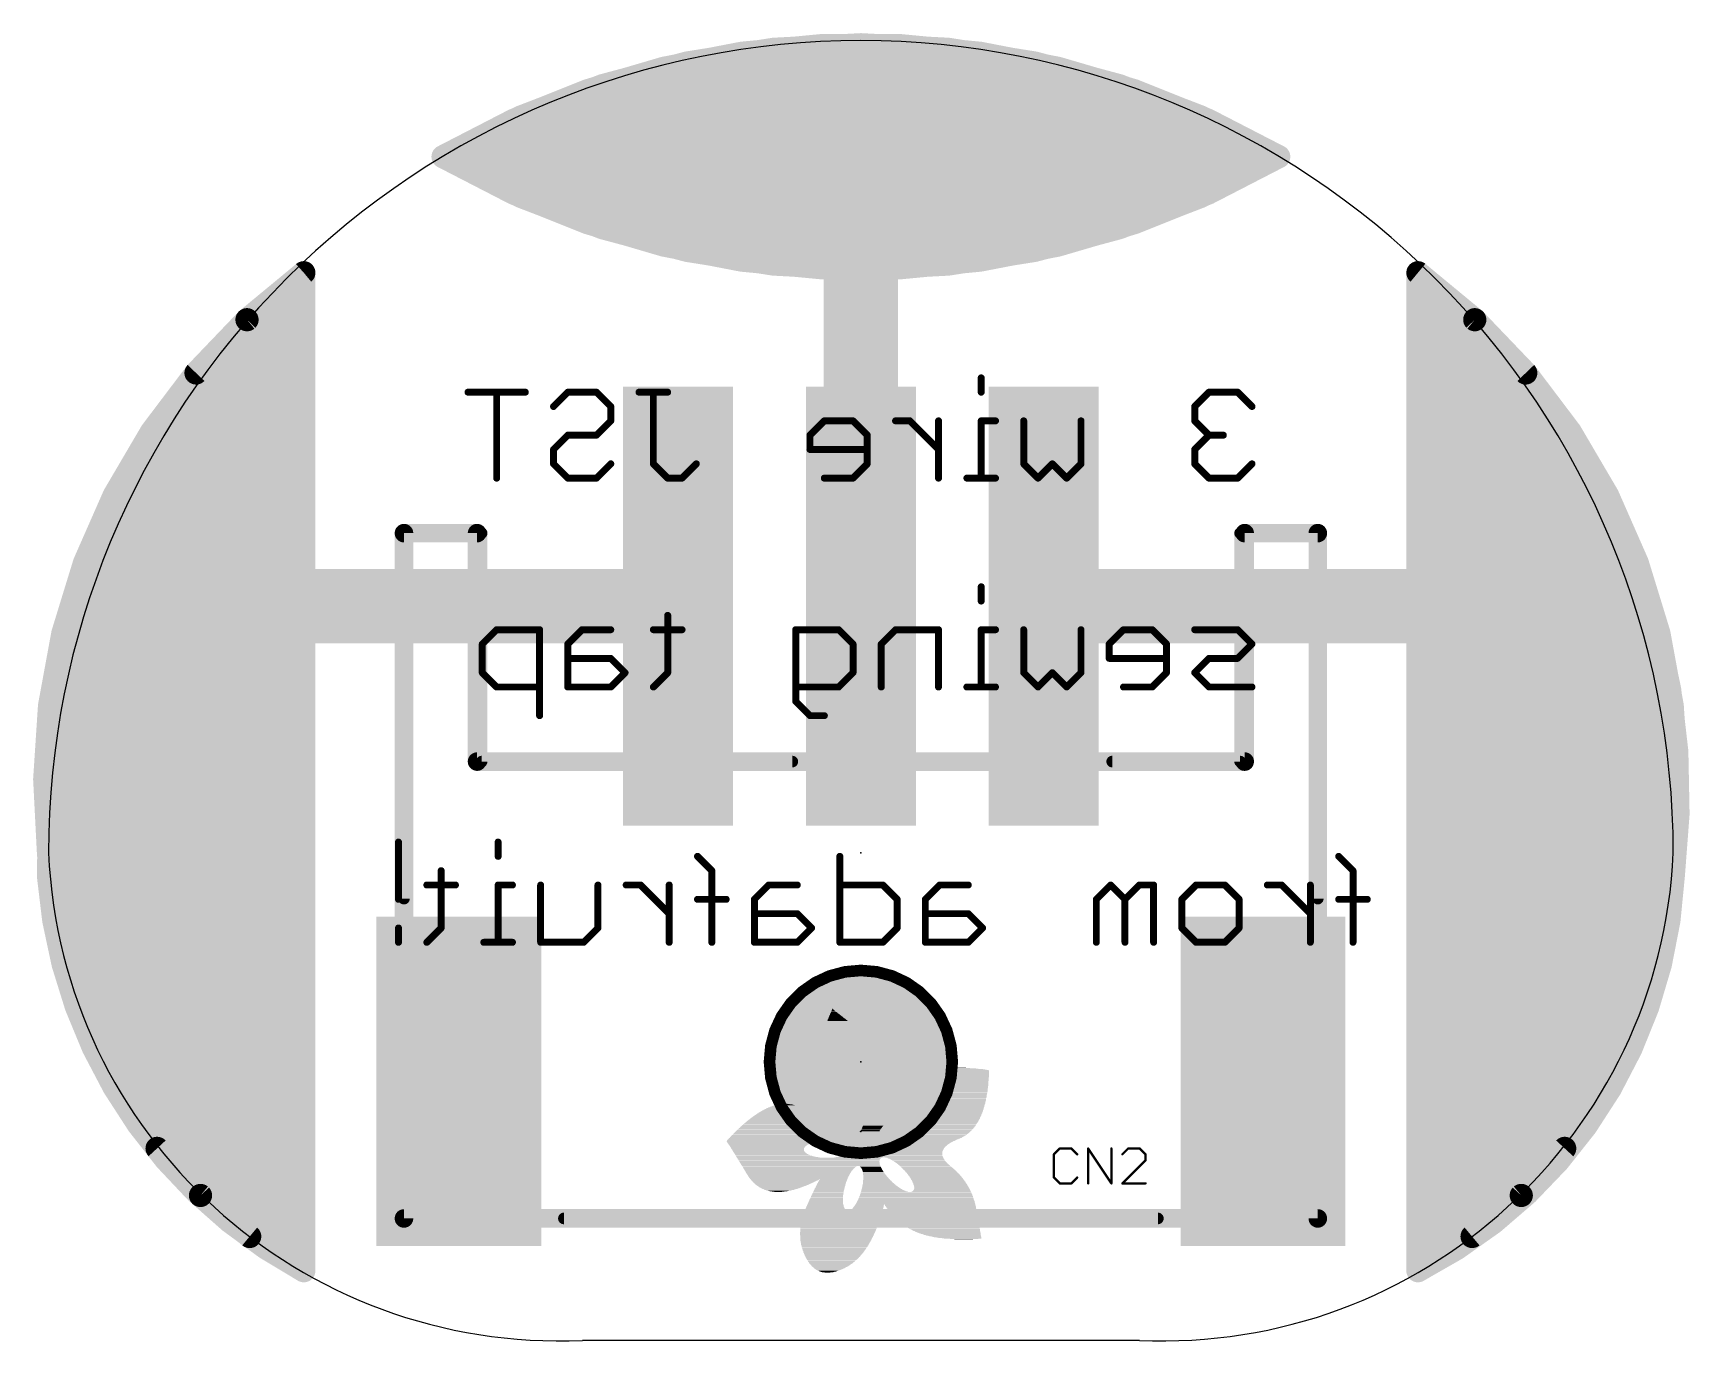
# Model space of a CAD drawing. Extents: x -9.1 to 9.1, y -5.3 to 9.
import ezdxf

# ---------------------------------------------------------------- set-up
doc = ezdxf.new("R2010")
doc.units = 0
for name, color, linetype in [('1', 12, 'CONTINUOUS'), ('16', 132, 'CONTINUOUS'), ('18', 110, 'CONTINUOUS'), ('20', 53, 'CONTINUOUS'), ('21', 253, 'CONTINUOUS'), ('22', 253, 'CONTINUOUS'), ('23', 53, 'CONTINUOUS'), ('24', 53, 'CONTINUOUS'), ('25', 253, 'CONTINUOUS'), ('29', 253, 'CONTINUOUS'), ('30', 253, 'CONTINUOUS'), ('41', 12, 'CONTINUOUS'), ('51', 253, 'CONTINUOUS'), ('52', 253, 'CONTINUOUS')]:
    doc.layers.add(name, color=color, linetype=linetype)

# ---------------------------------------------------------------- blocks, each defined once
blk = doc.blocks.new('RECT')
blk.add_solid([(-0.5, -0.5), (0.5, -0.5), (-0.5, 0.5), (0.5, 0.5)])
blk = doc.blocks.new('PIE')
at = {"const_width": 0.5}
blk.add_lwpolyline([(0, -0.25, 1), (0, 0.25, 1), (0, -0.25)], format="xyb", dxfattribs=at)
blk = doc.blocks.new('ROUNDV')
at = {"const_width": 0.5}
blk.add_lwpolyline([(0, -0.25, 1), (0, 0.25, 1), (0, -0.25)], format="xyb", dxfattribs=at)

msp = doc.modelspace()

# ---------------------------------------------------------------- linework, layer by layer
at = {"layer": '1'}
for points, const_width in [([(4.572, 7.62, 0.268), (-4.572, 7.62)], 0.254), ([(0.2032, 7.62, 1), (-0.2032, 7.62)], 0.4064), ([(-4.572, 7.62, 0.268), (4.572, 7.62)], 0.254), ([(-4.5402, 7.675, 1), (-4.6038, 7.565)], 0.127), ([(-4.6038, 7.675, 1), (-4.5402, 7.565)], 0.127), ([(4.6038, 7.565, 1), (4.5402, 7.675)], 0.127), ([(4.5402, 7.565, 1), (4.6038, 7.675)], 0.127), ([(-6.096, 6.35, 0.2197), (-8.89, -0.254)], 0.254), ([(-6.0325, 6.35, 1), (-6.1595, 6.35)], 0.127), ([(-6.0533, 6.303, 1), (-6.1387, 6.397)], 0.127), ([(8.89, -0.254, 0.268), (6.096, 6.35)], 0.254), ([(6.1343, 6.4007, 1), (6.0577, 6.2993)], 0.127), ([(6.1595, 6.35, 1), (6.0325, 6.35)], 0.127), ([(-6.604, 2.9032, 1), (-6.604, 2.4968)], 0.4064), ([(-6.4008, 2.7, 1), (-6.8072, 2.7)], 0.4064), ([(-2, 2.4968, 1), (-2, 2.9032)], 0.4064), ([(2, 2.9032, 1), (2, 2.4968)], 0.4064), ([(7.8232, 2.7, 1), (7.4168, 2.7)], 0.4064), ([(7.62, 2.4968, 1), (7.62, 2.9032)], 0.4064), ([(-7.62, 2.7432, 1), (-7.62, 2.3368)], 0.4064), ([(-7.4168, 2.54, 1), (-7.8232, 2.54)], 0.4064), ([(-6.604, 2.3368, 1), (-6.604, 2.7432)], 0.4064), ([(-0.2032, 2.7, 1), (0.2032, 2.7)], 0.4064), ([(-6.8072, 2.54, 1), (-6.4008, 2.54)], 0.4064), ([(-7.8232, 0, 1), (-7.4168, 0)], 0.4064), ([(7.4168, 0, 1), (7.8232, 0)], 0.4064), ([(-8.89, -0.254, 0.2556), (-6.096, -4.572)], 0.254), ([(-8.8267, -0.2493, 1), (-8.9533, -0.2587)], 0.127), ([(6.096, -4.572, 0.268), (8.89, -0.254)], 0.254), ([(8.9534, -0.2572, 1), (8.8266, -0.2508)], 0.127), ([(-8.9535, -0.256, 1), (-8.8265, -0.252)], 0.127), ([(8.827, -0.2462, 1), (8.953, -0.2618)], 0.127), ([(-6.1595, -4.572, 1), (-6.0325, -4.572)], 0.127), ([(-6.1262, -4.6279, 1), (-6.0658, -4.5161)], 0.127), ([(6.0671, -4.5155, 1), (6.1249, -4.6285)], 0.127), ([(6.0325, -4.572, 1), (6.1595, -4.572)], 0.127)]:
    msp.add_lwpolyline(points, format="xyb", dxfattribs=dict(at, const_width=const_width))
for points, const_width in [([(0, 2.7), (0, 7.62)], 0.8128), ([(-6.096, 6.35), (-6.096, -4.572)], 0.254), ([(6.096, 6.35), (6.096, -4.572)], 0.254), ([(-2, 2.7), (-6.604, 2.7)], 0.8128), ([(-6.604, 2.7), (-6.604, 2.54)], 0.8128), ([(2, 2.7), (7.62, 2.7)], 0.8128), ([(7.62, 2.7), (7.62, 0)], 0.8128), ([(-6.604, 2.54), (-7.62, 2.54)], 0.8128), ([(-7.62, 2.54), (-7.62, 0)], 0.8128)]:
    msp.add_lwpolyline(points, dxfattribs=dict(at, const_width=const_width))
at = {"layer": '16'}
for points, const_width in [([(4.572, 7.62, 0.268), (-4.572, 7.62)], 0.254), ([(-4.572, 7.62, 0.268), (4.572, 7.62)], 0.254), ([(-4.5402, 7.675, 1), (-4.6038, 7.565)], 0.127), ([(-4.6038, 7.675, 1), (-4.5402, 7.565)], 0.127), ([(4.6038, 7.565, 1), (4.5402, 7.675)], 0.127), ([(4.5402, 7.565, 1), (4.6038, 7.675)], 0.127), ([(-6.096, 6.35, 0.2197), (-8.89, -0.254)], 0.254), ([(-6.0325, 6.35, 1), (-6.1595, 6.35)], 0.127), ([(-6.0533, 6.303, 1), (-6.1387, 6.397)], 0.127), ([(8.89, -0.254, 0.268), (6.096, 6.35)], 0.254), ([(6.1343, 6.4007, 1), (6.0577, 6.2993)], 0.127), ([(6.1595, 6.35, 1), (6.0325, 6.35)], 0.127), ([(-8.89, -0.254, 0.2556), (-6.096, -4.572)], 0.254), ([(-8.8267, -0.2493, 1), (-8.9533, -0.2587)], 0.127), ([(6.096, -4.572, 0.268), (8.89, -0.254)], 0.254), ([(8.9534, -0.2572, 1), (8.8266, -0.2508)], 0.127), ([(-8.9535, -0.256, 1), (-8.8265, -0.252)], 0.127), ([(8.827, -0.2462, 1), (8.953, -0.2618)], 0.127), ([(-6.1595, -4.572, 1), (-6.0325, -4.572)], 0.127), ([(-6.1262, -4.6279, 1), (-6.0658, -4.5161)], 0.127), ([(6.0671, -4.5155, 1), (6.1249, -4.6285)], 0.127), ([(6.0325, -4.572, 1), (6.1595, -4.572)], 0.127)]:
    msp.add_lwpolyline(points, format="xyb", dxfattribs=dict(at, const_width=const_width))
at = {"layer": '16', "const_width": 0.254}
for points in [[(-6.096, 6.35), (-6.096, -4.572)], [(6.096, 6.35), (6.096, -4.572)]]:
    msp.add_lwpolyline(points, dxfattribs=at)
at = {"layer": '20'}
msp.add_line((3.048, -5.334), (-3.048, -5.334), dxfattribs=at)
for centre, radius, start, end in [((-0.0003, 0.0003), 8.8897, 89.9981, 180.0019), ((0.0001, 0.0001), 8.8899, 359.9994, 90.0006), ((-3.302, 0.254), 5.5938, 182.6026, 272.6026), ((3.302, 0.254), 5.5938, 267.3974, 357.3974)]:
    msp.add_arc(centre, radius, start, end, dxfattribs=at)
at = {"layer": '21', "const_width": 0.0635}
for points in [[(-5, 3.5318, 1), (-5, 3.4682)], [(-4.9683, 3.5, 1), (-5.0317, 3.5)], [(-4.1183, 3.5, 1), (-4.1818, 3.5)], [(-4.15, 3.4682, 1), (-4.15, 3.5318)], [(4.15, 3.5318, 1), (4.15, 3.4682)], [(4.1818, 3.5, 1), (4.1183, 3.5)], [(5.0317, 3.5, 1), (4.9683, 3.5)], [(5, 3.4682, 1), (5, 3.5318)], [(-4.1818, 1, 1), (-4.1183, 1)], [(-4.15, 1.0317, 1), (-4.15, 0.9683)], [(-0.75, 0.9683, 1), (-0.75, 1.0317)], [(2.75, 1.0317, 1), (2.75, 0.9683)], [(4.1183, 1, 1), (4.1818, 1)], [(4.15, 0.9683, 1), (4.15, 1.0317)], [(-5.0317, -0.5, 1), (-4.9683, -0.5)], [(4.9683, -0.5, 1), (5.0317, -0.5)], [(-3.25, -3.9682, 1), (-3.25, -4.0317)], [(3.25, -4.0317, 1), (3.25, -3.9682)]]:
    msp.add_lwpolyline(points, format="xyb", dxfattribs=at)
at = {"layer": '21', "const_width": 0.127}
for points in [[(-5, -0.5), (-5, 3.5)], [(-5, 3.5), (-4.15, 3.5)], [(-4.15, 3.5), (-4.15, 1)], [(4.15, 1), (4.15, 3.5)], [(4.15, 3.5), (5, 3.5)], [(5, 3.5), (5, -0.5)], [(-4.15, 1), (-0.75, 1)], [(2.75, 1), (4.15, 1)], [(3.25, -4), (-3.25, -4)]]:
    msp.add_lwpolyline(points, dxfattribs=at)
at = {"layer": '23'}
for p in [(0, 0), (0, -2.286)]:
    msp.add_point(p, dxfattribs=at)
at = {"layer": '24'}
msp.add_point((0, -3.048), dxfattribs=at)
at = {"layer": '25', "const_width": 0.0254}
for points in [[(2.1761, -3.2349), (2.1126, -3.2984)], [(2.3032, -3.2349), (2.1761, -3.2349)], [(2.3668, -3.2984), (2.3032, -3.2349)], [(2.4868, -3.6162), (2.4868, -3.2349)], [(2.4868, -3.2349), (2.741, -3.6162)], [(2.741, -3.6162), (2.741, -3.2349)], [(2.9245, -3.2349), (2.861, -3.2984)], [(3.0517, -3.2349), (2.9245, -3.2349)], [(3.1152, -3.2984), (3.0517, -3.2349)], [(2.1126, -3.2984), (2.1126, -3.5526)], [(2.861, -3.6162), (3.1152, -3.362)], [(3.1152, -3.362), (3.1152, -3.2984)], [(2.1126, -3.5526), (2.1761, -3.6162)], [(2.1761, -3.6162), (2.3032, -3.6162)], [(2.3032, -3.6162), (2.3668, -3.5526)], [(3.1152, -3.6162), (2.861, -3.6162)]]:
    msp.add_lwpolyline(points, dxfattribs=at)
at = {"layer": '25', "const_width": 0.0127}
for points in [[(2.1761, -3.2285, 1), (2.1761, -3.2412)], [(2.1806, -3.2394, 1), (2.1716, -3.2304)], [(2.3077, -3.2304, 1), (2.2988, -3.2394)], [(2.3032, -3.2412, 1), (2.3032, -3.2285)], [(2.4931, -3.2349, 1), (2.4804, -3.2349)], [(2.4921, -3.2314, 1), (2.4815, -3.2384)], [(2.7473, -3.2349, 1), (2.7347, -3.2349)], [(2.9245, -3.2285, 1), (2.9245, -3.2412)], [(2.929, -3.2394, 1), (2.9201, -3.2304)], [(3.0561, -3.2304, 1), (3.0472, -3.2394)], [(3.0517, -3.2412, 1), (3.0517, -3.2285)], [(2.1189, -3.2984, 1), (2.1062, -3.2984)], [(2.1081, -3.2939, 1), (2.1171, -3.3029)], [(2.3623, -3.3029, 1), (2.3713, -3.2939)], [(2.8565, -3.2939, 1), (2.8655, -3.3029)], [(3.1216, -3.2984, 1), (3.1089, -3.2984)], [(3.1089, -3.362, 1), (3.1216, -3.362)], [(3.1107, -3.3029, 1), (3.1197, -3.2939)], [(3.1197, -3.3665, 1), (3.1107, -3.3575)], [(2.1062, -3.5526, 1), (2.1189, -3.5526)], [(2.1171, -3.5482, 1), (2.1081, -3.5571)], [(2.1761, -3.6099, 1), (2.1761, -3.6225)], [(2.1716, -3.6207, 1), (2.1806, -3.6117)], [(2.2988, -3.6117, 1), (2.3077, -3.6207)], [(2.3032, -3.6225, 1), (2.3032, -3.6099)], [(2.3713, -3.5571, 1), (2.3623, -3.5482)], [(2.4804, -3.6162, 1), (2.4931, -3.6162)], [(2.7347, -3.6162, 1), (2.7473, -3.6162)], [(2.7357, -3.6197, 1), (2.7463, -3.6127)], [(2.8565, -3.6117, 1), (2.8655, -3.6207)], [(2.861, -3.6099, 1), (2.861, -3.6225)], [(3.1152, -3.6225, 1), (3.1152, -3.6099)]]:
    msp.add_lwpolyline(points, format="xyb", dxfattribs=at)
at = {"layer": '29'}
for points, const_width in [([(-0.9558, 8.795), (-1.9011, 8.6453)], 0.254), ([(0, 8.8451), (-0.9558, 8.795)], 0.254), ([(0.9558, 8.795), (0, 8.8451)], 0.254), ([(1.9011, 8.6453), (0.9558, 8.795)], 0.254), ([(-1.9011, 8.6453), (-2.8257, 8.3975)], 0.254), ([(-1.9357, 8.636), (1.9357, 8.636)], 0.254), ([(2.8257, 8.3975), (1.9011, 8.6453)], 0.254), ([(-2.8257, 8.3975), (-3.7192, 8.0545)], 0.254), ([(3.7192, 8.0545), (2.8257, 8.3975)], 0.254), ([(-2.8661, 8.382), (2.8661, 8.382)], 0.254), ([(-3.7192, 8.0545), (-4.572, 7.62)], 0.254), ([(-3.5278, 8.128), (3.5278, 8.128)], 0.254), ([(4.572, 7.62), (3.7192, 8.0545)], 0.254), ([(-4.0735, 7.874), (4.0735, 7.874)], 0.254), ([(-4.572, 7.62), (-3.7192, 7.1855)], 0.254), ([(-4.572, 7.62), (4.572, 7.62)], 0.254), ([(3.7192, 7.1855), (4.572, 7.62)], 0.254), ([(-4.0735, 7.366), (4.0735, 7.366)], 0.254), ([(-3.7192, 7.1855), (-2.8257, 6.8425)], 0.254), ([(2.8257, 6.8425), (3.7192, 7.1855)], 0.254), ([(-3.5278, 7.112), (3.5278, 7.112)], 0.254), ([(-2.8661, 6.858), (2.8661, 6.858)], 0.254), ([(-2.8257, 6.8425), (-1.9011, 6.5948)], 0.254), ([(1.9011, 6.5948), (2.8257, 6.8425)], 0.254), ([(-1.9357, 6.604), (1.9357, 6.604)], 0.254), ([(-1.9011, 6.5948), (-0.9558, 6.445)], 0.254), ([(0.9558, 6.445), (1.9011, 6.5948)], 0.254), ([(-0.9558, 6.445), (0, 6.3949)], 0.254), ([(0, 6.3949), (0.9558, 6.445)], 0.254), ([(-6.096, 6.35), (-6.7178, 5.8359)], 0.254), ([(-6.096, -4.572), (-6.096, 6.35)], 0.254), ([(6.096, 6.35), (6.096, -4.572)], 0.254), ([(6.7178, 5.8359), (6.096, 6.35)], 0.254), ([(-6.4032, 6.096), (-6.096, 6.096)], 0.254), ([(6.096, 6.096), (6.4032, 6.096)], 0.254), ([(-6.7178, 5.8359), (-7.2756, 5.2531)], 0.254), ([(-6.7104, 5.842), (-6.096, 5.842)], 0.254), ([(6.096, 5.842), (6.7104, 5.842)], 0.254), ([(7.2756, 5.2531), (6.7178, 5.8359)], 0.254), ([(-6.9551, 5.588), (-6.096, 5.588)], 0.254), ([(6.096, 5.588), (6.9551, 5.588)], 0.254), ([(-7.1982, 5.334), (-6.096, 5.334)], 0.254), ([(6.096, 5.334), (7.1982, 5.334)], 0.254), ([(-7.2756, 5.2531), (-7.7621, 4.6095)], 0.254), ([(7.7621, 4.6095), (7.2756, 5.2531)], 0.254), ([(-7.4065, 5.08), (-6.096, 5.08)], 0.254), ([(6.096, 5.08), (7.4065, 5.08)], 0.254), ([(-7.5985, 4.826), (-6.096, 4.826)], 0.254), ([(6.096, 4.826), (7.5985, 4.826)], 0.254), ([(-7.7621, 4.6095), (-8.1705, 3.9138)], 0.254), ([(8.1705, 3.9138), (7.7621, 4.6095)], 0.254), ([(-7.7841, 4.572), (-6.096, 4.572)], 0.254), ([(6.096, 4.572), (7.7841, 4.572)], 0.254), ([(-7.9332, 4.318), (-6.096, 4.318)], 0.254), ([(6.096, 4.318), (7.9333, 4.318)], 0.254), ([(-8.0824, 4.064), (-6.096, 4.064)], 0.254), ([(6.096, 4.064), (8.0824, 4.064)], 0.254), ([(-8.1705, 3.9138), (-8.4954, 3.1754)], 0.254), ([(8.4954, 3.1754), (8.1705, 3.9138)], 0.254), ([(-8.2162, 3.81), (-6.096, 3.81)], 0.254), ([(6.096, 3.81), (8.2162, 3.81)], 0.254), ([(-8.328, 3.556), (-6.096, 3.556)], 0.254), ([(6.096, 3.556), (8.328, 3.556)], 0.254), ([(-8.4954, 3.1754), (-8.7324, 2.4042)], 0.254), ([(-8.4397, 3.302), (-6.096, 3.302)], 0.254), ([(6.096, 3.302), (8.4397, 3.302)], 0.254), ([(8.7324, 2.4042), (8.4954, 3.1754)], 0.254), ([(-8.5346, 3.048), (-6.096, 3.048)], 0.254), ([(6.096, 3.048), (8.5346, 3.048)], 0.254), ([(-8.6126, 2.794), (-6.096, 2.794)], 0.254), ([(6.096, 2.794), (8.6127, 2.794)], 0.254), ([(-8.6907, 2.54), (-6.096, 2.54)], 0.254), ([(6.096, 2.54), (8.6907, 2.54)], 0.254), ([(-8.7324, 2.4042), (-8.8783, 1.6107)], 0.254), ([(-8.7542, 2.286), (-6.096, 2.286)], 0.254), ([(6.096, 2.286), (8.7542, 2.286)], 0.254), ([(8.8783, 1.6107), (8.7324, 2.4042)], 0.254), ([(-8.8009, 2.032), (-6.096, 2.032)], 0.254), ([(6.096, 2.032), (8.8009, 2.032)], 0.254), ([(-8.8476, 1.778), (-6.096, 1.778)], 0.254), ([(6.096, 1.778), (8.8476, 1.778)], 0.254), ([(-8.8783, 1.6107), (-8.9311, 0.8057)], 0.254), ([(-8.884, 1.524), (-6.096, 1.524)], 0.254), ([(6.096, 1.524), (8.884, 1.524)], 0.254), ([(8.9311, 0.8057), (8.8783, 1.6107)], 0.254), ([(-8.9006, 1.27), (-6.096, 1.27)], 0.254), ([(6.096, 1.27), (8.9006, 1.27)], 0.254), ([(-8.9173, 1.016), (-6.096, 1.016)], 0.254), ([(6.096, 1.016), (8.9173, 1.016)], 0.254), ([(-8.9311, 0.8057), (-8.89, 0)], 0.254), ([(8.89, 0), (8.9311, 0.8057)], 0.254), ([(-8.9288, 0.762), (-6.096, 0.762)], 0.254), ([(6.096, 0.762), (8.9288, 0.762)], 0.254), ([(-8.9159, 0.508), (-6.096, 0.508)], 0.254), ([(6.096, 0.508), (8.9159, 0.508)], 0.254), ([(-8.9029, 0.254), (-6.096, 0.254)], 0.254), ([(6.096, 0.254), (8.9029, 0.254)], 0.254), ([(-8.89, 0), (-8.8267, -0.698)], 0.254), ([(-8.89, 0), (-6.096, 0)], 0.254), ([(6.096, 0), (8.89, 0)], 0.254), ([(8.8267, -0.698), (8.89, 0)], 0.254), ([(-8.867, -0.254), (-6.096, -0.254)], 0.254), ([(6.096, -0.254), (8.867, -0.254)], 0.254), ([(-8.844, -0.508), (-6.096, -0.508)], 0.254), ([(6.096, -0.508), (8.8439, -0.508)], 0.254), ([(-8.8267, -0.698), (-8.6729, -1.3818)], 0.254), ([(-8.8123, -0.762), (-6.096, -0.762)], 0.254), ([(6.096, -0.762), (8.8123, -0.762)], 0.254), ([(8.6729, -1.3818), (8.8267, -0.698)], 0.254), ([(-8.7552, -1.016), (-6.096, -1.016)], 0.254), ([(6.096, -1.016), (8.7552, -1.016)], 0.254), ([(-8.698, -1.27), (-6.096, -1.27)], 0.254), ([(-8.6729, -1.3818), (-8.4311, -2.0397)], 0.254), ([(-0.1736, -1.3012), (-0.342, -1.3463)], 0.127), ([(0, -1.286), (-0.1736, -1.3012)], 0.127), ([(0.1736, -1.3012), (0, -1.286)], 0.127), ([(0.342, -1.3463), (0.1736, -1.3012)], 0.127), ([(6.096, -1.27), (8.698, -1.27)], 0.254), ([(8.4311, -2.0397), (8.6729, -1.3818)], 0.254), ([(-8.6206, -1.524), (-6.096, -1.524)], 0.254), ([(-0.5, -1.42), (-0.6428, -1.52)], 0.127), ([(-0.342, -1.3463), (-0.5, -1.42)], 0.127), ([(-0.4507, -1.397), (0.4507, -1.397)], 0.127), ([(0.5, -1.42), (0.342, -1.3463)], 0.127), ([(0.6428, -1.52), (0.5, -1.42)], 0.127), ([(6.096, -1.524), (8.6206, -1.524)], 0.254), ([(-0.766, -1.6432), (-0.866, -1.786)], 0.127), ([(-0.7715, -1.651), (0.7715, -1.651)], 0.127), ([(-0.6428, -1.52), (-0.766, -1.6432)], 0.127), ([(-0.6468, -1.524), (0.6468, -1.524)], 0.127), ([(0.766, -1.6432), (0.6428, -1.52)], 0.127), ([(0.866, -1.786), (0.766, -1.6432)], 0.127), ([(-8.5273, -1.778), (-6.096, -1.778)], 0.254), ([(-0.866, -1.786), (-0.9397, -1.944)], 0.127), ([(-0.8604, -1.778), (0.8604, -1.778)], 0.127), ([(0.9397, -1.944), (0.866, -1.786)], 0.127), ([(6.096, -1.778), (8.5273, -1.778)], 0.254), ([(-8.4339, -2.032), (-6.096, -2.032)], 0.254), ([(-8.4311, -2.0397), (-8.1055, -2.6603)], 0.254), ([(-0.9397, -1.944), (-0.9848, -2.1124)], 0.127), ([(-0.9633, -2.032), (0.9633, -2.032)], 0.127), ([(-0.9215, -1.905), (0.9215, -1.905)], 0.127), ([(0.9848, -2.1124), (0.9397, -1.944)], 0.127), ([(6.096, -2.032), (8.4339, -2.032)], 0.254), ([(8.1055, -2.6603), (8.4311, -2.0397)], 0.254), ([(-8.3019, -2.286), (-6.096, -2.286)], 0.254), ([(-0.9848, -2.1124), (-1, -2.286)], 0.127), ([(-0.9889, -2.159), (0.9889, -2.159)], 0.127), ([(1, -2.286), (0.9848, -2.1124)], 0.127), ([(6.096, -2.286), (8.3019, -2.286)], 0.254), ([(-1, -2.286), (-0.9848, -2.4596)], 0.127), ([(-1, -2.286), (1, -2.286)], 0.127), ([(-0.9889, -2.413), (0.9889, -2.413)], 0.127), ([(0.9848, -2.4596), (1, -2.286)], 0.127), ([(-8.1686, -2.54), (-6.096, -2.54)], 0.254), ([(-8.1055, -2.6603), (-7.7017, -3.2332)], 0.254), ([(-0.9848, -2.4596), (-0.9397, -2.628)], 0.127), ([(-0.9633, -2.54), (0.9633, -2.54)], 0.127), ([(0.9397, -2.628), (0.9848, -2.4596)], 0.127), ([(6.096, -2.54), (8.1686, -2.54)], 0.254), ([(7.7017, -3.2332), (8.1055, -2.6603)], 0.254), ([(-8.0113, -2.794), (-6.096, -2.794)], 0.254), ([(-0.9397, -2.628), (-0.866, -2.786)], 0.127), ([(-0.9215, -2.667), (0.9215, -2.667)], 0.127), ([(0.866, -2.786), (0.9397, -2.628)], 0.127), ([(6.096, -2.794), (8.0113, -2.794)], 0.254), ([(-0.866, -2.786), (-0.766, -2.9288)], 0.127), ([(-0.8604, -2.794), (0.8604, -2.794)], 0.127), ([(-0.7715, -2.921), (0.7715, -2.921)], 0.127), ([(-0.766, -2.9288), (-0.6428, -3.052)], 0.127), ([(0.6428, -3.052), (0.766, -2.9288)], 0.127), ([(0.766, -2.9288), (0.866, -2.786)], 0.127), ([(-7.8323, -3.048), (-6.096, -3.048)], 0.254), ([(-0.6468, -3.048), (0.6468, -3.048)], 0.127), ([(-0.6428, -3.052), (-0.5, -3.152)], 0.127), ([(0.5, -3.152), (0.6428, -3.052)], 0.127), ([(6.096, -3.048), (7.8323, -3.048)], 0.254), ([(-7.7017, -3.2332), (-7.2266, -3.7484)], 0.254), ([(-7.6383, -3.302), (-6.096, -3.302)], 0.254), ([(-0.5, -3.152), (-0.342, -3.2257)], 0.127), ([(-0.4507, -3.175), (0.4507, -3.175)], 0.127), ([(-0.342, -3.2257), (-0.1736, -3.2708)], 0.127), ([(-0.1736, -3.2708), (0, -3.286)], 0.127), ([(0, -3.286), (0.1736, -3.2708)], 0.127), ([(0.1736, -3.2708), (0.342, -3.2257)], 0.127), ([(0.342, -3.2257), (0.5, -3.152)], 0.127), ([(6.096, -3.302), (7.6383, -3.302)], 0.254), ([(7.2266, -3.7484), (7.7017, -3.2332)], 0.254), ([(-7.4041, -3.556), (-6.096, -3.556)], 0.254), ([(6.096, -3.556), (7.4041, -3.556)], 0.254), ([(-7.2266, -3.7484), (-6.6883, -4.1973)], 0.254), ([(6.6883, -4.1973), (7.2266, -3.7484)], 0.254), ([(-7.1528, -3.81), (-6.096, -3.81)], 0.254), ([(6.096, -3.81), (7.1528, -3.81)], 0.254), ([(-6.8481, -4.064), (-6.096, -4.064)], 0.254), ([(6.096, -4.064), (6.8481, -4.064)], 0.254), ([(-6.6883, -4.1973), (-6.096, -4.572)], 0.254), ([(6.096, -4.572), (6.6883, -4.1973)], 0.254), ([(-6.4975, -4.318), (-6.096, -4.318)], 0.254), ([(6.096, -4.318), (6.4975, -4.318)], 0.254)]:
    msp.add_lwpolyline(points, dxfattribs=dict(at, const_width=const_width))
for points, const_width in [([(-0.9591, 8.8584, 1), (-0.9525, 8.7316)], 0.127), ([(-0.9459, 8.7323, 1), (-0.9657, 8.8577)], 0.127), ([(0.0033, 8.9085, 1), (-0.0033, 8.7817)], 0.127), ([(0.0033, 8.7817, 1), (-0.0033, 8.9085)], 0.127), ([(0.9657, 8.8577, 1), (0.9459, 8.7323)], 0.127), ([(0.9525, 8.7316, 1), (0.9591, 8.8584)], 0.127), ([(-1.9357, 8.6995, 1), (-1.9357, 8.5725)], 0.127), ([(-1.9111, 8.708, 1), (-1.8912, 8.5825)], 0.127), ([(-1.8847, 8.5839, 1), (-1.9176, 8.7066)], 0.127), ([(1.9176, 8.7066, 1), (1.8847, 8.5839)], 0.127), ([(1.8912, 8.5825, 1), (1.9111, 8.708)], 0.127), ([(1.9357, 8.5725, 1), (1.9357, 8.6995)], 0.127), ([(-2.8421, 8.4589, 1), (-2.8092, 8.3362)], 0.127), ([(-2.8029, 8.3382, 1), (-2.8484, 8.4568)], 0.127), ([(2.8484, 8.4568, 1), (2.8029, 8.3382)], 0.127), ([(2.8092, 8.3362, 1), (2.8421, 8.4589)], 0.127), ([(-2.8661, 8.4455, 1), (-2.8661, 8.3185)], 0.127), ([(2.8661, 8.3185, 1), (2.8661, 8.4455)], 0.127), ([(-3.742, 8.1138, 1), (-3.6964, 7.9952)], 0.127), ([(-3.6904, 7.9979, 1), (-3.748, 8.1111)], 0.127), ([(-3.5278, 8.1915, 1), (-3.5278, 8.0645)], 0.127), ([(3.5278, 8.0645, 1), (3.5278, 8.1915)], 0.127), ([(3.748, 8.1111, 1), (3.6904, 7.9979)], 0.127), ([(3.6964, 7.9952, 1), (3.742, 8.1138)], 0.127), ([(-4.0735, 7.9375, 1), (-4.0735, 7.8105)], 0.127), ([(4.0735, 7.8105, 1), (4.0735, 7.9375)], 0.127), ([(-4.5432, 7.6766, 1), (-4.6008, 7.5634)], 0.127), ([(-4.572, 7.6835, 1), (-4.572, 7.5565)], 0.127), ([(-4.6008, 7.6766, 1), (-4.5432, 7.5634)], 0.127), ([(4.6008, 7.5634, 1), (4.5432, 7.6766)], 0.127), ([(4.5432, 7.5634, 1), (4.6008, 7.6766)], 0.127), ([(4.572, 7.5565, 1), (4.572, 7.6835)], 0.127), ([(-4.0735, 7.4295, 1), (-4.0735, 7.3025)], 0.127), ([(4.0735, 7.3025, 1), (4.0735, 7.4295)], 0.127), ([(-3.6964, 7.2448, 1), (-3.742, 7.1262)], 0.127), ([(-3.748, 7.1289, 1), (-3.6904, 7.2421)], 0.127), ([(3.6904, 7.2421, 1), (3.748, 7.1289)], 0.127), ([(3.742, 7.1262, 1), (3.6964, 7.2448)], 0.127), ([(-3.5278, 7.1755, 1), (-3.5278, 7.0485)], 0.127), ([(3.5278, 7.0485, 1), (3.5278, 7.1755)], 0.127), ([(-2.8661, 6.9215, 1), (-2.8661, 6.7945)], 0.127), ([(-2.8092, 6.9038, 1), (-2.8421, 6.7811)], 0.127), ([(-2.8484, 6.7832, 1), (-2.8029, 6.9018)], 0.127), ([(2.8029, 6.9018, 1), (2.8484, 6.7832)], 0.127), ([(2.8421, 6.7811, 1), (2.8092, 6.9038)], 0.127), ([(2.8661, 6.7945, 1), (2.8661, 6.9215)], 0.127), ([(-1.9357, 6.6675, 1), (-1.9357, 6.5405)], 0.127), ([(-1.8912, 6.6575, 1), (-1.9111, 6.532)], 0.127), ([(-1.9176, 6.5334, 1), (-1.8847, 6.6561)], 0.127), ([(1.8847, 6.6561, 1), (1.9176, 6.5334)], 0.127), ([(1.9111, 6.532, 1), (1.8912, 6.6575)], 0.127), ([(1.9357, 6.5405, 1), (1.9357, 6.6675)], 0.127), ([(-0.9525, 6.5084, 1), (-0.9591, 6.3816)], 0.127), ([(-0.9657, 6.3823, 1), (-0.9459, 6.5077)], 0.127), ([(0.9459, 6.5077, 1), (0.9657, 6.3823)], 0.127), ([(0.9591, 6.3816, 1), (0.9525, 6.5084)], 0.127), ([(-6.0325, 6.35, 1), (-6.1595, 6.35)], 0.127), ([(-6.0555, 6.3011, 1), (-6.1365, 6.3989)], 0.127), ([(-0.0033, 6.4583, 1), (0.0033, 6.3315)], 0.127), ([(-0.0033, 6.3315, 1), (0.0033, 6.4583)], 0.127), ([(6.1595, 6.35, 1), (6.0325, 6.35)], 0.127), ([(6.1365, 6.3989, 1), (6.0555, 6.3011)], 0.127), ([(-6.4032, 6.1595, 1), (-6.4032, 6.0325)], 0.127), ([(-6.096, 6.0325, 1), (-6.096, 6.1595)], 0.127), ([(6.096, 6.1595, 1), (6.096, 6.0325)], 0.127), ([(6.4032, 6.0325, 1), (6.4032, 6.1595)], 0.127), ([(-6.7582, 5.8849, 1), (-6.6773, 5.787)], 0.127), ([(-6.7104, 5.9055, 1), (-6.7104, 5.7785)], 0.127), ([(-6.6719, 5.792, 1), (-6.7636, 5.8798)], 0.127), ([(-6.096, 5.7785, 1), (-6.096, 5.9055)], 0.127), ([(6.096, 5.9055, 1), (6.096, 5.7785)], 0.127), ([(6.7636, 5.8798, 1), (6.6719, 5.792)], 0.127), ([(6.6773, 5.787, 1), (6.7582, 5.8849)], 0.127), ([(6.7104, 5.7785, 1), (6.7104, 5.9055)], 0.127), ([(-6.9551, 5.6515, 1), (-6.9551, 5.5245)], 0.127), ([(-6.096, 5.5245, 1), (-6.096, 5.6515)], 0.127), ([(6.096, 5.6515, 1), (6.096, 5.5245)], 0.127), ([(6.9551, 5.5245, 1), (6.9551, 5.6515)], 0.127), ([(-7.1982, 5.3975, 1), (-7.1982, 5.2705)], 0.127), ([(-6.096, 5.2705, 1), (-6.096, 5.3975)], 0.127), ([(6.096, 5.3975, 1), (6.096, 5.2705)], 0.127), ([(7.1982, 5.2705, 1), (7.1982, 5.3975)], 0.127), ([(-7.3215, 5.2971, 1), (-7.2298, 5.2092)], 0.127), ([(-7.225, 5.2149, 1), (-7.3263, 5.2914)], 0.127), ([(7.3263, 5.2914, 1), (7.225, 5.2149)], 0.127), ([(7.2298, 5.2092, 1), (7.3215, 5.2971)], 0.127), ([(-7.4065, 5.1435, 1), (-7.4065, 5.0165)], 0.127), ([(-6.096, 5.0165, 1), (-6.096, 5.1435)], 0.127), ([(6.096, 5.1435, 1), (6.096, 5.0165)], 0.127), ([(7.4065, 5.0165, 1), (7.4065, 5.1435)], 0.127), ([(-7.5985, 4.8895, 1), (-7.5985, 4.7625)], 0.127), ([(-6.096, 4.7625, 1), (-6.096, 4.8895)], 0.127), ([(6.096, 4.8895, 1), (6.096, 4.7625)], 0.127), ([(7.5985, 4.7625, 1), (7.5985, 4.8895)], 0.127), ([(-7.7073, 4.5774, 1), (-7.8169, 4.6417)], 0.127), ([(7.8169, 4.6417, 1), (7.7073, 4.5774)], 0.127), ([(-7.7841, 4.6355, 1), (-7.7841, 4.5085)], 0.127), ([(-7.8127, 4.6478, 1), (-7.7114, 4.5713)], 0.127), ([(-6.096, 4.5085, 1), (-6.096, 4.6355)], 0.127), ([(6.096, 4.6355, 1), (6.096, 4.5085)], 0.127), ([(7.7114, 4.5713, 1), (7.8127, 4.6478)], 0.127), ([(7.7841, 4.5085, 1), (7.7841, 4.6355)], 0.127), ([(-7.9332, 4.3815, 1), (-7.9332, 4.2545)], 0.127), ([(-6.096, 4.2545, 1), (-6.096, 4.3815)], 0.127), ([(6.096, 4.3815, 1), (6.096, 4.2545)], 0.127), ([(7.9333, 4.2545, 1), (7.9333, 4.3815)], 0.127), ([(-8.0824, 4.1275, 1), (-8.0824, 4.0005)], 0.127), ([(-6.096, 4.0005, 1), (-6.096, 4.1275)], 0.127), ([(6.096, 4.1275, 1), (6.096, 4.0005)], 0.127), ([(8.0824, 4.0005, 1), (8.0824, 4.1275)], 0.127), ([(-8.2253, 3.946, 1), (-8.1158, 3.8817)], 0.127), ([(-8.1124, 3.8882, 1), (-8.2287, 3.9394)], 0.127), ([(8.2287, 3.9394, 1), (8.1124, 3.8882)], 0.127), ([(8.1158, 3.8817, 1), (8.2253, 3.946)], 0.127), ([(-8.2162, 3.8735, 1), (-8.2162, 3.7465)], 0.127), ([(-6.096, 3.7465, 1), (-6.096, 3.8735)], 0.127), ([(6.096, 3.8735, 1), (6.096, 3.7465)], 0.127), ([(8.2162, 3.7465, 1), (8.2162, 3.8735)], 0.127), ([(-8.328, 3.6195, 1), (-8.328, 3.4925)], 0.127), ([(-6.096, 3.4925, 1), (-6.096, 3.6195)], 0.127), ([(6.096, 3.6195, 1), (6.096, 3.4925)], 0.127), ([(8.328, 3.4925, 1), (8.328, 3.6195)], 0.127), ([(-8.5536, 3.2009, 1), (-8.4373, 3.1498)], 0.127), ([(-8.4347, 3.1567, 1), (-8.5561, 3.194)], 0.127), ([(-8.4397, 3.3655, 1), (-8.4397, 3.2385)], 0.127), ([(-6.096, 3.2385, 1), (-6.096, 3.3655)], 0.127), ([(6.096, 3.3655, 1), (6.096, 3.2385)], 0.127), ([(8.5561, 3.194, 1), (8.4347, 3.1567)], 0.127), ([(8.4373, 3.1498, 1), (8.5536, 3.2009)], 0.127), ([(8.4397, 3.2385, 1), (8.4397, 3.3655)], 0.127), ([(-8.5346, 3.1115, 1), (-8.5346, 2.9845)], 0.127), ([(-6.096, 2.9845, 1), (-6.096, 3.1115)], 0.127), ([(6.096, 3.1115, 1), (6.096, 2.9845)], 0.127), ([(8.5346, 2.9845, 1), (8.5346, 3.1115)], 0.127), ([(-8.6126, 2.8575, 1), (-8.6126, 2.7305)], 0.127), ([(-6.096, 2.7305, 1), (-6.096, 2.8575)], 0.127), ([(6.096, 2.8575, 1), (6.096, 2.7305)], 0.127), ([(8.6127, 2.7305, 1), (8.6127, 2.8575)], 0.127), ([(-8.6907, 2.6035, 1), (-8.6907, 2.4765)], 0.127), ([(-6.096, 2.4765, 1), (-6.096, 2.6035)], 0.127), ([(6.096, 2.6035, 1), (6.096, 2.4765)], 0.127), ([(8.6907, 2.4765, 1), (8.6907, 2.6035)], 0.127), ([(-8.7542, 2.3495, 1), (-8.7542, 2.2225)], 0.127), ([(-8.7931, 2.4229, 1), (-8.6717, 2.3856)], 0.127), ([(-8.67, 2.3927, 1), (-8.7949, 2.4157)], 0.127), ([(-6.096, 2.2225, 1), (-6.096, 2.3495)], 0.127), ([(6.096, 2.3495, 1), (6.096, 2.2225)], 0.127), ([(8.7949, 2.4157, 1), (8.67, 2.3927)], 0.127), ([(8.6717, 2.3856, 1), (8.7931, 2.4229)], 0.127), ([(8.7542, 2.2225, 1), (8.7542, 2.3495)], 0.127), ([(-8.8009, 2.0955, 1), (-8.8009, 1.9685)], 0.127), ([(-6.096, 1.9685, 1), (-6.096, 2.0955)], 0.127), ([(6.096, 2.0955, 1), (6.096, 1.9685)], 0.127), ([(8.8009, 1.9685, 1), (8.8009, 2.0955)], 0.127), ([(-8.8476, 1.8415, 1), (-8.8476, 1.7145)], 0.127), ([(-6.096, 1.7145, 1), (-6.096, 1.8415)], 0.127), ([(6.096, 1.8415, 1), (6.096, 1.7145)], 0.127), ([(8.8476, 1.7145, 1), (8.8476, 1.8415)], 0.127), ([(-8.884, 1.5875, 1), (-8.884, 1.4605)], 0.127), ([(-8.9408, 1.6222, 1), (-8.8158, 1.5993)], 0.127), ([(-8.8149, 1.6066, 1), (-8.9417, 1.6149)], 0.127), ([(-6.096, 1.4605, 1), (-6.096, 1.5875)], 0.127), ([(6.096, 1.5875, 1), (6.096, 1.4605)], 0.127), ([(8.9417, 1.6149, 1), (8.8149, 1.6066)], 0.127), ([(8.8158, 1.5993, 1), (8.9408, 1.6222)], 0.127), ([(8.884, 1.4605, 1), (8.884, 1.5875)], 0.127), ([(-8.9006, 1.3335, 1), (-8.9006, 1.2065)], 0.127), ([(-6.096, 1.2065, 1), (-6.096, 1.3335)], 0.127), ([(6.096, 1.3335, 1), (6.096, 1.2065)], 0.127), ([(8.9006, 1.2065, 1), (8.9006, 1.3335)], 0.127), ([(-8.9173, 1.0795, 1), (-8.9173, 0.9525)], 0.127), ([(-6.096, 0.9525, 1), (-6.096, 1.0795)], 0.127), ([(6.096, 1.0795, 1), (6.096, 0.9525)], 0.127), ([(8.9173, 0.9525, 1), (8.9173, 1.0795)], 0.127), ([(-8.8676, 0.8089, 1), (-8.9945, 0.8025)], 0.127), ([(8.9945, 0.8025, 1), (8.8676, 0.8089)], 0.127), ([(-8.9944, 0.8099, 1), (-8.8677, 0.8016)], 0.127), ([(-8.9288, 0.8255, 1), (-8.9288, 0.6985)], 0.127), ([(-6.096, 0.6985, 1), (-6.096, 0.8255)], 0.127), ([(6.096, 0.8255, 1), (6.096, 0.6985)], 0.127), ([(8.8677, 0.8016, 1), (8.9944, 0.8099)], 0.127), ([(8.9288, 0.6985, 1), (8.9288, 0.8255)], 0.127), ([(-8.9159, 0.5715, 1), (-8.9159, 0.4445)], 0.127), ([(-6.096, 0.4445, 1), (-6.096, 0.5715)], 0.127), ([(6.096, 0.5715, 1), (6.096, 0.4445)], 0.127), ([(8.9159, 0.4445, 1), (8.9159, 0.5715)], 0.127), ([(-8.9029, 0.3175, 1), (-8.9029, 0.1905)], 0.127), ([(-6.096, 0.1905, 1), (-6.096, 0.3175)], 0.127), ([(6.096, 0.3175, 1), (6.096, 0.1905)], 0.127), ([(8.9029, 0.1905, 1), (8.9029, 0.3175)], 0.127), ([(-8.8268, 0.0057, 1), (-8.9532, -0.0057)], 0.127), ([(-8.89, 0.0635, 1), (-8.89, -0.0635)], 0.127), ([(-8.9534, -0.0032, 1), (-8.8266, 0.0032)], 0.127), ([(-6.096, -0.0635, 1), (-6.096, 0.0635)], 0.127), ([(6.096, 0.0635, 1), (6.096, -0.0635)], 0.127), ([(8.8266, 0.0032, 1), (8.9534, -0.0032)], 0.127), ([(8.9532, -0.0057, 1), (8.8268, 0.0057)], 0.127), ([(8.89, -0.0635, 1), (8.89, 0.0635)], 0.127), ([(-8.867, -0.1905, 1), (-8.867, -0.3175)], 0.127), ([(-6.096, -0.3175, 1), (-6.096, -0.1905)], 0.127), ([(6.096, -0.1905, 1), (6.096, -0.3175)], 0.127), ([(8.867, -0.3175, 1), (8.867, -0.1905)], 0.127), ([(-8.844, -0.4445, 1), (-8.844, -0.5715)], 0.127), ([(-6.096, -0.5715, 1), (-6.096, -0.4445)], 0.127), ([(6.096, -0.4445, 1), (6.096, -0.5715)], 0.127), ([(8.8439, -0.5715, 1), (8.8439, -0.4445)], 0.127), ([(-8.7648, -0.6841, 1), (-8.8887, -0.712)], 0.127), ([(-8.89, -0.7037, 1), (-8.7635, -0.6923)], 0.127), ([(-8.8123, -0.6985, 1), (-8.8123, -0.8255)], 0.127), ([(-6.096, -0.8255, 1), (-6.096, -0.6985)], 0.127), ([(6.096, -0.6985, 1), (6.096, -0.8255)], 0.127), ([(8.7635, -0.6923, 1), (8.89, -0.7037)], 0.127), ([(8.8887, -0.712, 1), (8.7648, -0.6841)], 0.127), ([(8.8123, -0.8255, 1), (8.8123, -0.6985)], 0.127), ([(-8.7552, -0.9525, 1), (-8.7552, -1.0795)], 0.127), ([(-6.096, -1.0795, 1), (-6.096, -0.9525)], 0.127), ([(6.096, -0.9525, 1), (6.096, -1.0795)], 0.127), ([(8.7552, -1.0795, 1), (8.7552, -0.9525)], 0.127), ([(-8.698, -1.2065, 1), (-8.698, -1.3335)], 0.127), ([(-8.6133, -1.3599, 1), (-8.7325, -1.4037)], 0.127), ([(-6.096, -1.3335, 1), (-6.096, -1.2065)], 0.127), ([(-0.1764, -1.2696, 1), (-0.1709, -1.3328)], 0.0635), ([(-0.1654, -1.3319, 1), (-0.1819, -1.2705)], 0.0635), ([(0.0028, -1.2544, 1), (-0.0028, -1.3176)], 0.0635), ([(0.0028, -1.3176, 1), (-0.0028, -1.2544)], 0.0635), ([(0.1819, -1.2705, 1), (0.1654, -1.3319)], 0.0635), ([(0.1709, -1.3328, 1), (0.1764, -1.2696)], 0.0635), ([(6.096, -1.2065, 1), (6.096, -1.3335)], 0.127), ([(8.7325, -1.4037, 1), (8.6133, -1.3599)], 0.127), ([(8.698, -1.3335, 1), (8.698, -1.2065)], 0.127), ([(-8.7348, -1.3957, 1), (-8.6109, -1.3679)], 0.127), ([(-8.6206, -1.4605, 1), (-8.6206, -1.5875)], 0.127), ([(-6.096, -1.5875, 1), (-6.096, -1.4605)], 0.127), ([(-0.5134, -1.3912, 1), (-0.4866, -1.4488)], 0.0635), ([(-0.4818, -1.446, 1), (-0.5182, -1.394)], 0.0635), ([(-0.4507, -1.3653, 1), (-0.4507, -1.4287)], 0.0635), ([(-0.3502, -1.3156, 1), (-0.3338, -1.377)], 0.0635), ([(-0.3286, -1.3751, 1), (-0.3554, -1.3175)], 0.0635), ([(0.3554, -1.3175, 1), (0.3286, -1.3751)], 0.0635), ([(0.3338, -1.377, 1), (0.3502, -1.3156)], 0.0635), ([(0.4507, -1.4287, 1), (0.4507, -1.3653)], 0.0635), ([(0.5182, -1.394, 1), (0.4818, -1.446)], 0.0635), ([(0.4866, -1.4488, 1), (0.5134, -1.3912)], 0.0635), ([(6.096, -1.4605, 1), (6.096, -1.5875)], 0.127), ([(8.6109, -1.3679, 1), (8.7348, -1.3957)], 0.127), ([(8.6206, -1.5875, 1), (8.6206, -1.4605)], 0.127), ([(-0.7715, -1.6193, 1), (-0.7715, -1.6827)], 0.0635), ([(-0.7885, -1.6208, 1), (-0.7436, -1.6657)], 0.0635), ([(-0.74, -1.6614, 1), (-0.7921, -1.625)], 0.0635), ([(-0.6468, -1.4923, 1), (-0.6468, -1.5557)], 0.0635), ([(-0.661, -1.4939, 1), (-0.6246, -1.546)], 0.0635), ([(-0.6203, -1.5424, 1), (-0.6652, -1.4975)], 0.0635), ([(0.6652, -1.4975, 1), (0.6203, -1.5424)], 0.0635), ([(0.6246, -1.546, 1), (0.661, -1.4939)], 0.0635), ([(0.6468, -1.5557, 1), (0.6468, -1.4923)], 0.0635), ([(0.7921, -1.625, 1), (0.74, -1.6614)], 0.0635), ([(0.7436, -1.6657, 1), (0.7885, -1.6208)], 0.0635), ([(0.7715, -1.6827, 1), (0.7715, -1.6193)], 0.0635), ([(-8.5273, -1.7145, 1), (-8.5273, -1.8415)], 0.127), ([(-6.096, -1.8415, 1), (-6.096, -1.7145)], 0.127), ([(-0.892, -1.7678, 1), (-0.84, -1.8042)], 0.0635), ([(-0.8372, -1.7994, 1), (-0.8948, -1.7726)], 0.0635), ([(-0.8604, -1.7463, 1), (-0.8604, -1.8097)], 0.0635), ([(0.8948, -1.7726, 1), (0.8372, -1.7994)], 0.0635), ([(0.84, -1.8042, 1), (0.892, -1.7678)], 0.0635), ([(0.8604, -1.8097, 1), (0.8604, -1.7463)], 0.0635), ([(6.096, -1.7145, 1), (6.096, -1.8415)], 0.127), ([(8.5273, -1.8415, 1), (8.5273, -1.7145)], 0.127), ([(-8.4339, -1.9685, 1), (-8.4339, -2.0955)], 0.127), ([(-8.3749, -2.0102, 1), (-8.4873, -2.0692)], 0.127), ([(-8.4907, -2.0616, 1), (-8.3715, -2.0177)], 0.127), ([(-6.096, -2.0955, 1), (-6.096, -1.9685)], 0.127), ([(-0.9633, -2.0002, 1), (-0.9633, -2.0638)], 0.0635), ([(-0.9685, -1.9306, 1), (-0.9109, -1.9574)], 0.0635), ([(-0.909, -1.9522, 1), (-0.9704, -1.9358)], 0.0635), ([(-0.9215, -1.8733, 1), (-0.9215, -1.9367)], 0.0635), ([(0.9704, -1.9358, 1), (0.909, -1.9522)], 0.0635), ([(0.9109, -1.9574, 1), (0.9685, -1.9306)], 0.0635), ([(0.9215, -1.9367, 1), (0.9215, -1.8733)], 0.0635), ([(0.9633, -2.0638, 1), (0.9633, -2.0002)], 0.0635), ([(6.096, -1.9685, 1), (6.096, -2.0955)], 0.127), ([(8.3715, -2.0177, 1), (8.4907, -2.0616)], 0.127), ([(8.4873, -2.0692, 1), (8.3749, -2.0102)], 0.127), ([(8.4339, -2.0955, 1), (8.4339, -1.9685)], 0.127), ([(-8.3019, -2.2225, 1), (-8.3019, -2.3495)], 0.127), ([(-6.096, -2.3495, 1), (-6.096, -2.2225)], 0.127), ([(-0.9889, -2.1273, 1), (-0.9889, -2.1908)], 0.0635), ([(-1.0155, -2.1041, 1), (-0.9541, -2.1206)], 0.0635), ([(-0.9532, -2.1151, 1), (-1.0164, -2.1096)], 0.0635), ([(1.0164, -2.1096, 1), (0.9532, -2.1151)], 0.0635), ([(0.9541, -2.1206, 1), (1.0155, -2.1041)], 0.0635), ([(0.9889, -2.1908, 1), (0.9889, -2.1273)], 0.0635), ([(6.096, -2.2225, 1), (6.096, -2.3495)], 0.127), ([(8.3019, -2.3495, 1), (8.3019, -2.2225)], 0.127), ([(-1, -2.2542, 1), (-1, -2.3178)], 0.0635), ([(-0.9684, -2.2832, 1), (-1.0316, -2.2888)], 0.0635), ([(-1.0316, -2.2832, 1), (-0.9684, -2.2888)], 0.0635), ([(-0.9889, -2.3813, 1), (-0.9889, -2.4448)], 0.0635), ([(1.0316, -2.2888, 1), (0.9684, -2.2832)], 0.0635), ([(0.9684, -2.2888, 1), (1.0316, -2.2832)], 0.0635), ([(0.9889, -2.4448, 1), (0.9889, -2.3813)], 0.0635), ([(1, -2.3178, 1), (1, -2.2542)], 0.0635), ([(-8.1686, -2.4765, 1), (-8.1686, -2.6035)], 0.127), ([(-8.0536, -2.6237, 1), (-8.1574, -2.6969)], 0.127), ([(-6.096, -2.6035, 1), (-6.096, -2.4765)], 0.127), ([(-0.9541, -2.4514, 1), (-1.0155, -2.4679)], 0.0635), ([(-1.0164, -2.4624, 1), (-0.9532, -2.4569)], 0.0635), ([(-0.9633, -2.5082, 1), (-0.9633, -2.5718)], 0.0635), ([(0.9532, -2.4569, 1), (1.0164, -2.4624)], 0.0635), ([(1.0155, -2.4679, 1), (0.9541, -2.4514)], 0.0635), ([(0.9633, -2.5718, 1), (0.9633, -2.5082)], 0.0635), ([(6.096, -2.4765, 1), (6.096, -2.6035)], 0.127), ([(8.1574, -2.6969, 1), (8.0536, -2.6237)], 0.127), ([(8.1686, -2.6035, 1), (8.1686, -2.4765)], 0.127), ([(-8.1618, -2.6898, 1), (-8.0493, -2.6308)], 0.127), ([(-8.0113, -2.7305, 1), (-8.0113, -2.8575)], 0.127), ([(-6.096, -2.8575, 1), (-6.096, -2.7305)], 0.127), ([(-0.9109, -2.6146, 1), (-0.9685, -2.6414)], 0.0635), ([(-0.9704, -2.6362, 1), (-0.909, -2.6198)], 0.0635), ([(-0.9215, -2.6353, 1), (-0.9215, -2.6988)], 0.0635), ([(0.909, -2.6198, 1), (0.9704, -2.6362)], 0.0635), ([(0.9685, -2.6414, 1), (0.9109, -2.6146)], 0.0635), ([(0.9215, -2.6988, 1), (0.9215, -2.6353)], 0.0635), ([(6.096, -2.7305, 1), (6.096, -2.8575)], 0.127), ([(8.0113, -2.8575, 1), (8.0113, -2.7305)], 0.127), ([(8.0493, -2.6308, 1), (8.1618, -2.6898)], 0.127), ([(-0.84, -2.7678, 1), (-0.892, -2.8042)], 0.0635), ([(-0.8948, -2.7994, 1), (-0.8372, -2.7726)], 0.0635), ([(-0.8604, -2.7622, 1), (-0.8604, -2.8258)], 0.0635), ([(-0.7715, -2.8893, 1), (-0.7715, -2.9528)], 0.0635), ([(-0.7436, -2.9063, 1), (-0.7885, -2.9512)], 0.0635), ([(-0.7921, -2.947, 1), (-0.74, -2.9106)], 0.0635), ([(0.74, -2.9106, 1), (0.7921, -2.947)], 0.0635), ([(0.7885, -2.9512, 1), (0.7436, -2.9063)], 0.0635), ([(0.7715, -2.9528, 1), (0.7715, -2.8893)], 0.0635), ([(0.8372, -2.7726, 1), (0.8948, -2.7994)], 0.0635), ([(0.892, -2.8042, 1), (0.84, -2.7678)], 0.0635), ([(0.8604, -2.8258, 1), (0.8604, -2.7622)], 0.0635), ([(-7.8323, -2.9845, 1), (-7.8323, -3.1115)], 0.127), ([(-6.096, -3.1115, 1), (-6.096, -2.9845)], 0.127), ([(-0.6468, -3.0162, 1), (-0.6468, -3.0798)], 0.0635), ([(-0.6246, -3.026, 1), (-0.661, -3.0781)], 0.0635), ([(-0.6652, -3.0745, 1), (-0.6203, -3.0296)], 0.0635), ([(0.6203, -3.0296, 1), (0.6652, -3.0745)], 0.0635), ([(0.661, -3.0781, 1), (0.6246, -3.026)], 0.0635), ([(0.6468, -3.0798, 1), (0.6468, -3.0162)], 0.0635), ([(6.096, -2.9845, 1), (6.096, -3.1115)], 0.127), ([(7.8323, -3.1115, 1), (7.8323, -2.9845)], 0.127), ([(-7.655, -3.1901, 1), (-7.7484, -3.2762)], 0.127), ([(-7.7536, -3.2698, 1), (-7.6498, -3.1966)], 0.127), ([(-7.6383, -3.2385, 1), (-7.6383, -3.3655)], 0.127), ([(-6.096, -3.3655, 1), (-6.096, -3.2385)], 0.127), ([(-0.4866, -3.1232, 1), (-0.5134, -3.1808)], 0.0635), ([(-0.5182, -3.178, 1), (-0.4818, -3.126)], 0.0635), ([(-0.4507, -3.1433, 1), (-0.4507, -3.2068)], 0.0635), ([(-0.3338, -3.195, 1), (-0.3502, -3.2564)], 0.0635), ([(-0.3554, -3.2545, 1), (-0.3286, -3.1969)], 0.0635), ([(-0.1709, -3.2392, 1), (-0.1764, -3.3024)], 0.0635), ([(-0.1819, -3.3015, 1), (-0.1654, -3.2401)], 0.0635), ([(-0.0028, -3.2544, 1), (0.0028, -3.3176)], 0.0635), ([(-0.0028, -3.3176, 1), (0.0028, -3.2544)], 0.0635), ([(0.1654, -3.2401, 1), (0.1819, -3.3015)], 0.0635), ([(0.1764, -3.3024, 1), (0.1709, -3.2392)], 0.0635), ([(0.3286, -3.1969, 1), (0.3554, -3.2545)], 0.0635), ([(0.3502, -3.2564, 1), (0.3338, -3.195)], 0.0635), ([(0.4507, -3.2068, 1), (0.4507, -3.1433)], 0.0635), ([(0.4818, -3.126, 1), (0.5182, -3.178)], 0.0635), ([(0.5134, -3.1808, 1), (0.4866, -3.1232)], 0.0635), ([(6.096, -3.2385, 1), (6.096, -3.3655)], 0.127), ([(7.6498, -3.1966, 1), (7.7536, -3.2698)], 0.127), ([(7.6383, -3.3655, 1), (7.6383, -3.2385)], 0.127), ([(7.7484, -3.2762, 1), (7.655, -3.1901)], 0.127), ([(-7.4041, -3.4925, 1), (-7.4041, -3.6195)], 0.127), ([(-6.096, -3.6195, 1), (-6.096, -3.4925)], 0.127), ([(6.096, -3.4925, 1), (6.096, -3.6195)], 0.127), ([(7.4041, -3.6195, 1), (7.4041, -3.4925)], 0.127), ([(-7.1859, -3.6997, 1), (-7.2673, -3.7972)], 0.127), ([(7.2673, -3.7972, 1), (7.1859, -3.6997)], 0.127), ([(-7.2733, -3.7915, 1), (-7.1799, -3.7054)], 0.127), ([(-7.1528, -3.7465, 1), (-7.1528, -3.8735)], 0.127), ([(-6.096, -3.8735, 1), (-6.096, -3.7465)], 0.127), ([(6.096, -3.7465, 1), (6.096, -3.8735)], 0.127), ([(7.1528, -3.8735, 1), (7.1528, -3.7465)], 0.127), ([(7.1799, -3.7054, 1), (7.2733, -3.7915)], 0.127), ([(-6.8481, -4.0005, 1), (-6.8481, -4.1275)], 0.127), ([(-6.096, -4.1275, 1), (-6.096, -4.0005)], 0.127), ([(6.096, -4.0005, 1), (6.096, -4.1275)], 0.127), ([(6.8481, -4.1275, 1), (6.8481, -4.0005)], 0.127), ([(-6.6543, -4.1436, 1), (-6.7222, -4.2509)], 0.127), ([(-6.729, -4.246, 1), (-6.6476, -4.1485)], 0.127), ([(6.6476, -4.1485, 1), (6.729, -4.246)], 0.127), ([(6.7222, -4.2509, 1), (6.6543, -4.1436)], 0.127), ([(-6.4975, -4.2545, 1), (-6.4975, -4.3815)], 0.127), ([(-6.096, -4.3815, 1), (-6.096, -4.2545)], 0.127), ([(6.096, -4.2545, 1), (6.096, -4.3815)], 0.127), ([(6.4975, -4.3815, 1), (6.4975, -4.2545)], 0.127), ([(-6.1595, -4.572, 1), (-6.0325, -4.572)], 0.127), ([(-6.13, -4.6257, 1), (-6.062, -4.5183)], 0.127), ([(6.062, -4.5183, 1), (6.13, -4.6257)], 0.127), ([(6.0325, -4.572, 1), (6.1595, -4.572)], 0.127)]:
    msp.add_lwpolyline(points, format="xyb", dxfattribs=dict(at, const_width=const_width))
at = {"layer": '30', "const_width": 0.254}
for points in [[(-0.9558, 8.795), (-1.9011, 8.6453)], [(0, 8.8451), (-0.9558, 8.795)], [(0.9558, 8.795), (0, 8.8451)], [(1.9011, 8.6453), (0.9558, 8.795)], [(-1.9011, 8.6453), (-2.8257, 8.3975)], [(-1.9357, 8.636), (1.9357, 8.636)], [(2.8257, 8.3975), (1.9011, 8.6453)], [(-2.8257, 8.3975), (-3.7192, 8.0545)], [(3.7192, 8.0545), (2.8257, 8.3975)], [(-2.8661, 8.382), (2.8661, 8.382)], [(-3.7192, 8.0545), (-4.572, 7.62)], [(-3.5278, 8.128), (3.5278, 8.128)], [(4.572, 7.62), (3.7192, 8.0545)], [(-4.0735, 7.874), (4.0735, 7.874)], [(-4.572, 7.62), (-3.7192, 7.1855)], [(-4.572, 7.62), (4.572, 7.62)], [(3.7192, 7.1855), (4.572, 7.62)], [(-4.0735, 7.366), (4.0735, 7.366)], [(-3.7192, 7.1855), (-2.8257, 6.8425)], [(2.8257, 6.8425), (3.7192, 7.1855)], [(-3.5278, 7.112), (3.5278, 7.112)], [(-2.8661, 6.858), (2.8661, 6.858)], [(-2.8257, 6.8425), (-1.9011, 6.5948)], [(1.9011, 6.5948), (2.8257, 6.8425)], [(-1.9357, 6.604), (1.9357, 6.604)], [(-1.9011, 6.5948), (-0.9558, 6.445)], [(0.9558, 6.445), (1.9011, 6.5948)], [(-0.9558, 6.445), (0, 6.3949)], [(0, 6.3949), (0.9558, 6.445)], [(-6.096, 6.35), (-6.7178, 5.8359)], [(-6.096, -4.572), (-6.096, 6.35)], [(6.096, 6.35), (6.096, -4.572)], [(6.7178, 5.8359), (6.096, 6.35)], [(-6.4032, 6.096), (-6.096, 6.096)], [(6.096, 6.096), (6.4032, 6.096)], [(-6.7178, 5.8359), (-7.2756, 5.2531)], [(-6.7104, 5.842), (-6.096, 5.842)], [(6.096, 5.842), (6.7104, 5.842)], [(7.2756, 5.2531), (6.7178, 5.8359)], [(-6.9551, 5.588), (-6.096, 5.588)], [(6.096, 5.588), (6.9551, 5.588)], [(-7.1982, 5.334), (-6.096, 5.334)], [(6.096, 5.334), (7.1982, 5.334)], [(-7.2756, 5.2531), (-7.7621, 4.6095)], [(7.7621, 4.6095), (7.2756, 5.2531)], [(-7.4065, 5.08), (-6.096, 5.08)], [(6.096, 5.08), (7.4065, 5.08)], [(-7.5985, 4.826), (-6.096, 4.826)], [(6.096, 4.826), (7.5985, 4.826)], [(-7.7621, 4.6095), (-8.1705, 3.9138)], [(8.1705, 3.9138), (7.7621, 4.6095)], [(-7.7841, 4.572), (-6.096, 4.572)], [(6.096, 4.572), (7.7841, 4.572)], [(-7.9332, 4.318), (-6.096, 4.318)], [(6.096, 4.318), (7.9333, 4.318)], [(-8.0824, 4.064), (-6.096, 4.064)], [(6.096, 4.064), (8.0824, 4.064)], [(-8.1705, 3.9138), (-8.4954, 3.1754)], [(8.4954, 3.1754), (8.1705, 3.9138)], [(-8.2162, 3.81), (-6.096, 3.81)], [(6.096, 3.81), (8.2162, 3.81)], [(-8.328, 3.556), (-6.096, 3.556)], [(6.096, 3.556), (8.328, 3.556)], [(-8.4954, 3.1754), (-8.7324, 2.4042)], [(-8.4397, 3.302), (-6.096, 3.302)], [(6.096, 3.302), (8.4397, 3.302)], [(8.7324, 2.4042), (8.4954, 3.1754)], [(-8.5346, 3.048), (-6.096, 3.048)], [(6.096, 3.048), (8.5346, 3.048)], [(-8.6126, 2.794), (-6.096, 2.794)], [(6.096, 2.794), (8.6127, 2.794)], [(-8.6907, 2.54), (-6.096, 2.54)], [(6.096, 2.54), (8.6907, 2.54)], [(-8.7324, 2.4042), (-8.8783, 1.6107)], [(-8.7542, 2.286), (-6.096, 2.286)], [(6.096, 2.286), (8.7542, 2.286)], [(8.8783, 1.6107), (8.7324, 2.4042)], [(-8.8009, 2.032), (-6.096, 2.032)], [(6.096, 2.032), (8.8009, 2.032)], [(-8.8476, 1.778), (-6.096, 1.778)], [(6.096, 1.778), (8.8476, 1.778)], [(-8.8783, 1.6107), (-8.9311, 0.8057)], [(-8.884, 1.524), (-6.096, 1.524)], [(6.096, 1.524), (8.884, 1.524)], [(8.9311, 0.8057), (8.8783, 1.6107)], [(-8.9006, 1.27), (-6.096, 1.27)], [(6.096, 1.27), (8.9006, 1.27)], [(-8.9173, 1.016), (-6.096, 1.016)], [(6.096, 1.016), (8.9173, 1.016)], [(-8.9311, 0.8057), (-8.89, 0)], [(8.89, 0), (8.9311, 0.8057)], [(-8.9288, 0.762), (-6.096, 0.762)], [(6.096, 0.762), (8.9288, 0.762)], [(-8.9159, 0.508), (-6.096, 0.508)], [(6.096, 0.508), (8.9159, 0.508)], [(-8.9029, 0.254), (-6.096, 0.254)], [(6.096, 0.254), (8.9029, 0.254)], [(-8.89, 0), (-8.8267, -0.698)], [(-8.89, 0), (-6.096, 0)], [(6.096, 0), (8.89, 0)], [(8.8267, -0.698), (8.89, 0)], [(-8.867, -0.254), (-6.096, -0.254)], [(6.096, -0.254), (8.867, -0.254)], [(-8.844, -0.508), (-6.096, -0.508)], [(6.096, -0.508), (8.8439, -0.508)], [(-8.8267, -0.698), (-8.6729, -1.3818)], [(-8.8123, -0.762), (-6.096, -0.762)], [(6.096, -0.762), (8.8123, -0.762)], [(8.6729, -1.3818), (8.8267, -0.698)], [(-8.7552, -1.016), (-6.096, -1.016)], [(6.096, -1.016), (8.7552, -1.016)], [(-8.698, -1.27), (-6.096, -1.27)], [(-8.6729, -1.3818), (-8.4311, -2.0397)], [(6.096, -1.27), (8.698, -1.27)], [(8.4311, -2.0397), (8.6729, -1.3818)], [(-8.6206, -1.524), (-6.096, -1.524)], [(6.096, -1.524), (8.6206, -1.524)], [(-8.5273, -1.778), (-6.096, -1.778)], [(6.096, -1.778), (8.5273, -1.778)], [(-8.4339, -2.032), (-6.096, -2.032)], [(-8.4311, -2.0397), (-8.1055, -2.6603)], [(6.096, -2.032), (8.4339, -2.032)], [(8.1055, -2.6603), (8.4311, -2.0397)], [(-8.3019, -2.286), (-6.096, -2.286)], [(6.096, -2.286), (8.3019, -2.286)], [(-8.1686, -2.54), (-6.096, -2.54)], [(-8.1055, -2.6603), (-7.7017, -3.2332)], [(6.096, -2.54), (8.1686, -2.54)], [(7.7017, -3.2332), (8.1055, -2.6603)], [(-8.0113, -2.794), (-6.096, -2.794)], [(6.096, -2.794), (8.0113, -2.794)], [(-7.8323, -3.048), (-6.096, -3.048)], [(6.096, -3.048), (7.8323, -3.048)], [(-7.7017, -3.2332), (-7.2266, -3.7484)], [(-7.6383, -3.302), (-6.096, -3.302)], [(6.096, -3.302), (7.6383, -3.302)], [(7.2266, -3.7484), (7.7017, -3.2332)], [(-7.4041, -3.556), (-6.096, -3.556)], [(6.096, -3.556), (7.4041, -3.556)], [(-7.2266, -3.7484), (-6.6883, -4.1973)], [(6.6883, -4.1973), (7.2266, -3.7484)], [(-7.1528, -3.81), (-6.096, -3.81)], [(6.096, -3.81), (7.1528, -3.81)], [(-6.8481, -4.064), (-6.096, -4.064)], [(6.096, -4.064), (6.8481, -4.064)], [(-6.6883, -4.1973), (-6.096, -4.572)], [(6.096, -4.572), (6.6883, -4.1973)], [(-6.4975, -4.318), (-6.096, -4.318)], [(6.096, -4.318), (6.4975, -4.318)]]:
    msp.add_lwpolyline(points, dxfattribs=at)
at = {"layer": '30', "const_width": 0.127}
for points in [[(-0.9591, 8.8584, 1), (-0.9525, 8.7316)], [(-0.9459, 8.7323, 1), (-0.9657, 8.8577)], [(0.0033, 8.9085, 1), (-0.0033, 8.7817)], [(0.0033, 8.7817, 1), (-0.0033, 8.9085)], [(0.9657, 8.8577, 1), (0.9459, 8.7323)], [(0.9525, 8.7316, 1), (0.9591, 8.8584)], [(-1.9357, 8.6995, 1), (-1.9357, 8.5725)], [(-1.9111, 8.708, 1), (-1.8912, 8.5825)], [(-1.8847, 8.5839, 1), (-1.9176, 8.7066)], [(1.9176, 8.7066, 1), (1.8847, 8.5839)], [(1.8912, 8.5825, 1), (1.9111, 8.708)], [(1.9357, 8.5725, 1), (1.9357, 8.6995)], [(-2.8421, 8.4589, 1), (-2.8092, 8.3362)], [(-2.8029, 8.3382, 1), (-2.8484, 8.4568)], [(2.8484, 8.4568, 1), (2.8029, 8.3382)], [(2.8092, 8.3362, 1), (2.8421, 8.4589)], [(-2.8661, 8.4455, 1), (-2.8661, 8.3185)], [(2.8661, 8.3185, 1), (2.8661, 8.4455)], [(-3.742, 8.1138, 1), (-3.6964, 7.9952)], [(-3.6904, 7.9979, 1), (-3.748, 8.1111)], [(-3.5278, 8.1915, 1), (-3.5278, 8.0645)], [(3.5278, 8.0645, 1), (3.5278, 8.1915)], [(3.748, 8.1111, 1), (3.6904, 7.9979)], [(3.6964, 7.9952, 1), (3.742, 8.1138)], [(-4.0735, 7.9375, 1), (-4.0735, 7.8105)], [(4.0735, 7.8105, 1), (4.0735, 7.9375)], [(-4.5432, 7.6766, 1), (-4.6008, 7.5634)], [(-4.572, 7.6835, 1), (-4.572, 7.5565)], [(-4.6008, 7.6766, 1), (-4.5432, 7.5634)], [(4.6008, 7.5634, 1), (4.5432, 7.6766)], [(4.5432, 7.5634, 1), (4.6008, 7.6766)], [(4.572, 7.5565, 1), (4.572, 7.6835)], [(-4.0735, 7.4295, 1), (-4.0735, 7.3025)], [(4.0735, 7.3025, 1), (4.0735, 7.4295)], [(-3.6964, 7.2448, 1), (-3.742, 7.1262)], [(-3.748, 7.1289, 1), (-3.6904, 7.2421)], [(3.6904, 7.2421, 1), (3.748, 7.1289)], [(3.742, 7.1262, 1), (3.6964, 7.2448)], [(-3.5278, 7.1755, 1), (-3.5278, 7.0485)], [(3.5278, 7.0485, 1), (3.5278, 7.1755)], [(-2.8661, 6.9215, 1), (-2.8661, 6.7945)], [(-2.8092, 6.9038, 1), (-2.8421, 6.7811)], [(-2.8484, 6.7832, 1), (-2.8029, 6.9018)], [(2.8029, 6.9018, 1), (2.8484, 6.7832)], [(2.8421, 6.7811, 1), (2.8092, 6.9038)], [(2.8661, 6.7945, 1), (2.8661, 6.9215)], [(-1.9357, 6.6675, 1), (-1.9357, 6.5405)], [(-1.8912, 6.6575, 1), (-1.9111, 6.532)], [(-1.9176, 6.5334, 1), (-1.8847, 6.6561)], [(1.8847, 6.6561, 1), (1.9176, 6.5334)], [(1.9111, 6.532, 1), (1.8912, 6.6575)], [(1.9357, 6.5405, 1), (1.9357, 6.6675)], [(-0.9525, 6.5084, 1), (-0.9591, 6.3816)], [(-0.9657, 6.3823, 1), (-0.9459, 6.5077)], [(0.9459, 6.5077, 1), (0.9657, 6.3823)], [(0.9591, 6.3816, 1), (0.9525, 6.5084)], [(-6.0325, 6.35, 1), (-6.1595, 6.35)], [(-6.0555, 6.3011, 1), (-6.1365, 6.3989)], [(-0.0033, 6.4583, 1), (0.0033, 6.3315)], [(-0.0033, 6.3315, 1), (0.0033, 6.4583)], [(6.1595, 6.35, 1), (6.0325, 6.35)], [(6.1365, 6.3989, 1), (6.0555, 6.3011)], [(-6.4032, 6.1595, 1), (-6.4032, 6.0325)], [(-6.096, 6.0325, 1), (-6.096, 6.1595)], [(6.096, 6.1595, 1), (6.096, 6.0325)], [(6.4032, 6.0325, 1), (6.4032, 6.1595)], [(-6.7582, 5.8849, 1), (-6.6773, 5.787)], [(-6.7104, 5.9055, 1), (-6.7104, 5.7785)], [(-6.6719, 5.792, 1), (-6.7636, 5.8798)], [(-6.096, 5.7785, 1), (-6.096, 5.9055)], [(6.096, 5.9055, 1), (6.096, 5.7785)], [(6.7636, 5.8798, 1), (6.6719, 5.792)], [(6.6773, 5.787, 1), (6.7582, 5.8849)], [(6.7104, 5.7785, 1), (6.7104, 5.9055)], [(-6.9551, 5.6515, 1), (-6.9551, 5.5245)], [(-6.096, 5.5245, 1), (-6.096, 5.6515)], [(6.096, 5.6515, 1), (6.096, 5.5245)], [(6.9551, 5.5245, 1), (6.9551, 5.6515)], [(-7.1982, 5.3975, 1), (-7.1982, 5.2705)], [(-6.096, 5.2705, 1), (-6.096, 5.3975)], [(6.096, 5.3975, 1), (6.096, 5.2705)], [(7.1982, 5.2705, 1), (7.1982, 5.3975)], [(-7.3215, 5.2971, 1), (-7.2298, 5.2092)], [(-7.225, 5.2149, 1), (-7.3263, 5.2914)], [(7.3263, 5.2914, 1), (7.225, 5.2149)], [(7.2298, 5.2092, 1), (7.3215, 5.2971)], [(-7.4065, 5.1435, 1), (-7.4065, 5.0165)], [(-6.096, 5.0165, 1), (-6.096, 5.1435)], [(6.096, 5.1435, 1), (6.096, 5.0165)], [(7.4065, 5.0165, 1), (7.4065, 5.1435)], [(-7.5985, 4.8895, 1), (-7.5985, 4.7625)], [(-6.096, 4.7625, 1), (-6.096, 4.8895)], [(6.096, 4.8895, 1), (6.096, 4.7625)], [(7.5985, 4.7625, 1), (7.5985, 4.8895)], [(-7.7073, 4.5774, 1), (-7.8169, 4.6417)], [(7.8169, 4.6417, 1), (7.7073, 4.5774)], [(-7.7841, 4.6355, 1), (-7.7841, 4.5085)], [(-7.8127, 4.6478, 1), (-7.7114, 4.5713)], [(-6.096, 4.5085, 1), (-6.096, 4.6355)], [(6.096, 4.6355, 1), (6.096, 4.5085)], [(7.7114, 4.5713, 1), (7.8127, 4.6478)], [(7.7841, 4.5085, 1), (7.7841, 4.6355)], [(-7.9332, 4.3815, 1), (-7.9332, 4.2545)], [(-6.096, 4.2545, 1), (-6.096, 4.3815)], [(6.096, 4.3815, 1), (6.096, 4.2545)], [(7.9333, 4.2545, 1), (7.9333, 4.3815)], [(-8.0824, 4.1275, 1), (-8.0824, 4.0005)], [(-6.096, 4.0005, 1), (-6.096, 4.1275)], [(6.096, 4.1275, 1), (6.096, 4.0005)], [(8.0824, 4.0005, 1), (8.0824, 4.1275)], [(-8.2253, 3.946, 1), (-8.1158, 3.8817)], [(-8.1124, 3.8882, 1), (-8.2287, 3.9394)], [(8.2287, 3.9394, 1), (8.1124, 3.8882)], [(8.1158, 3.8817, 1), (8.2253, 3.946)], [(-8.2162, 3.8735, 1), (-8.2162, 3.7465)], [(-6.096, 3.7465, 1), (-6.096, 3.8735)], [(6.096, 3.8735, 1), (6.096, 3.7465)], [(8.2162, 3.7465, 1), (8.2162, 3.8735)], [(-8.328, 3.6195, 1), (-8.328, 3.4925)], [(-6.096, 3.4925, 1), (-6.096, 3.6195)], [(6.096, 3.6195, 1), (6.096, 3.4925)], [(8.328, 3.4925, 1), (8.328, 3.6195)], [(-8.5536, 3.2009, 1), (-8.4373, 3.1498)], [(-8.4347, 3.1567, 1), (-8.5561, 3.194)], [(-8.4397, 3.3655, 1), (-8.4397, 3.2385)], [(-6.096, 3.2385, 1), (-6.096, 3.3655)], [(6.096, 3.3655, 1), (6.096, 3.2385)], [(8.5561, 3.194, 1), (8.4347, 3.1567)], [(8.4373, 3.1498, 1), (8.5536, 3.2009)], [(8.4397, 3.2385, 1), (8.4397, 3.3655)], [(-8.5346, 3.1115, 1), (-8.5346, 2.9845)], [(-6.096, 2.9845, 1), (-6.096, 3.1115)], [(6.096, 3.1115, 1), (6.096, 2.9845)], [(8.5346, 2.9845, 1), (8.5346, 3.1115)], [(-8.6126, 2.8575, 1), (-8.6126, 2.7305)], [(-6.096, 2.7305, 1), (-6.096, 2.8575)], [(6.096, 2.8575, 1), (6.096, 2.7305)], [(8.6127, 2.7305, 1), (8.6127, 2.8575)], [(-8.6907, 2.6035, 1), (-8.6907, 2.4765)], [(-6.096, 2.4765, 1), (-6.096, 2.6035)], [(6.096, 2.6035, 1), (6.096, 2.4765)], [(8.6907, 2.4765, 1), (8.6907, 2.6035)], [(-8.7542, 2.3495, 1), (-8.7542, 2.2225)], [(-8.7931, 2.4229, 1), (-8.6717, 2.3856)], [(-8.67, 2.3927, 1), (-8.7949, 2.4157)], [(-6.096, 2.2225, 1), (-6.096, 2.3495)], [(6.096, 2.3495, 1), (6.096, 2.2225)], [(8.7949, 2.4157, 1), (8.67, 2.3927)], [(8.6717, 2.3856, 1), (8.7931, 2.4229)], [(8.7542, 2.2225, 1), (8.7542, 2.3495)], [(-8.8009, 2.0955, 1), (-8.8009, 1.9685)], [(-6.096, 1.9685, 1), (-6.096, 2.0955)], [(6.096, 2.0955, 1), (6.096, 1.9685)], [(8.8009, 1.9685, 1), (8.8009, 2.0955)], [(-8.8476, 1.8415, 1), (-8.8476, 1.7145)], [(-6.096, 1.7145, 1), (-6.096, 1.8415)], [(6.096, 1.8415, 1), (6.096, 1.7145)], [(8.8476, 1.7145, 1), (8.8476, 1.8415)], [(-8.884, 1.5875, 1), (-8.884, 1.4605)], [(-8.9408, 1.6222, 1), (-8.8158, 1.5993)], [(-8.8149, 1.6066, 1), (-8.9417, 1.6149)], [(-6.096, 1.4605, 1), (-6.096, 1.5875)], [(6.096, 1.5875, 1), (6.096, 1.4605)], [(8.9417, 1.6149, 1), (8.8149, 1.6066)], [(8.8158, 1.5993, 1), (8.9408, 1.6222)], [(8.884, 1.4605, 1), (8.884, 1.5875)], [(-8.9006, 1.3335, 1), (-8.9006, 1.2065)], [(-6.096, 1.2065, 1), (-6.096, 1.3335)], [(6.096, 1.3335, 1), (6.096, 1.2065)], [(8.9006, 1.2065, 1), (8.9006, 1.3335)], [(-8.9173, 1.0795, 1), (-8.9173, 0.9525)], [(-6.096, 0.9525, 1), (-6.096, 1.0795)], [(6.096, 1.0795, 1), (6.096, 0.9525)], [(8.9173, 0.9525, 1), (8.9173, 1.0795)], [(-8.8676, 0.8089, 1), (-8.9945, 0.8025)], [(8.9945, 0.8025, 1), (8.8676, 0.8089)], [(-8.9944, 0.8099, 1), (-8.8677, 0.8016)], [(-8.9288, 0.8255, 1), (-8.9288, 0.6985)], [(-6.096, 0.6985, 1), (-6.096, 0.8255)], [(6.096, 0.8255, 1), (6.096, 0.6985)], [(8.8677, 0.8016, 1), (8.9944, 0.8099)], [(8.9288, 0.6985, 1), (8.9288, 0.8255)], [(-8.9159, 0.5715, 1), (-8.9159, 0.4445)], [(-6.096, 0.4445, 1), (-6.096, 0.5715)], [(6.096, 0.5715, 1), (6.096, 0.4445)], [(8.9159, 0.4445, 1), (8.9159, 0.5715)], [(-8.9029, 0.3175, 1), (-8.9029, 0.1905)], [(-6.096, 0.1905, 1), (-6.096, 0.3175)], [(6.096, 0.3175, 1), (6.096, 0.1905)], [(8.9029, 0.1905, 1), (8.9029, 0.3175)], [(-8.8268, 0.0057, 1), (-8.9532, -0.0057)], [(-8.89, 0.0635, 1), (-8.89, -0.0635)], [(-8.9534, -0.0032, 1), (-8.8266, 0.0032)], [(-6.096, -0.0635, 1), (-6.096, 0.0635)], [(6.096, 0.0635, 1), (6.096, -0.0635)], [(8.8266, 0.0032, 1), (8.9534, -0.0032)], [(8.9532, -0.0057, 1), (8.8268, 0.0057)], [(8.89, -0.0635, 1), (8.89, 0.0635)], [(-8.867, -0.1905, 1), (-8.867, -0.3175)], [(-6.096, -0.3175, 1), (-6.096, -0.1905)], [(6.096, -0.1905, 1), (6.096, -0.3175)], [(8.867, -0.3175, 1), (8.867, -0.1905)], [(-8.844, -0.4445, 1), (-8.844, -0.5715)], [(-6.096, -0.5715, 1), (-6.096, -0.4445)], [(6.096, -0.4445, 1), (6.096, -0.5715)], [(8.8439, -0.5715, 1), (8.8439, -0.4445)], [(-8.7648, -0.6841, 1), (-8.8887, -0.712)], [(-8.89, -0.7037, 1), (-8.7635, -0.6923)], [(-8.8123, -0.6985, 1), (-8.8123, -0.8255)], [(-6.096, -0.8255, 1), (-6.096, -0.6985)], [(6.096, -0.6985, 1), (6.096, -0.8255)], [(8.7635, -0.6923, 1), (8.89, -0.7037)], [(8.8887, -0.712, 1), (8.7648, -0.6841)], [(8.8123, -0.8255, 1), (8.8123, -0.6985)], [(-8.7552, -0.9525, 1), (-8.7552, -1.0795)], [(-6.096, -1.0795, 1), (-6.096, -0.9525)], [(6.096, -0.9525, 1), (6.096, -1.0795)], [(8.7552, -1.0795, 1), (8.7552, -0.9525)], [(-8.698, -1.2065, 1), (-8.698, -1.3335)], [(-8.6133, -1.3599, 1), (-8.7325, -1.4037)], [(-6.096, -1.3335, 1), (-6.096, -1.2065)], [(6.096, -1.2065, 1), (6.096, -1.3335)], [(8.7325, -1.4037, 1), (8.6133, -1.3599)], [(8.698, -1.3335, 1), (8.698, -1.2065)], [(-8.7348, -1.3957, 1), (-8.6109, -1.3679)], [(-8.6206, -1.4605, 1), (-8.6206, -1.5875)], [(-6.096, -1.5875, 1), (-6.096, -1.4605)], [(6.096, -1.4605, 1), (6.096, -1.5875)], [(8.6109, -1.3679, 1), (8.7348, -1.3957)], [(8.6206, -1.5875, 1), (8.6206, -1.4605)], [(-8.5273, -1.7145, 1), (-8.5273, -1.8415)], [(-6.096, -1.8415, 1), (-6.096, -1.7145)], [(6.096, -1.7145, 1), (6.096, -1.8415)], [(8.5273, -1.8415, 1), (8.5273, -1.7145)], [(-8.4339, -1.9685, 1), (-8.4339, -2.0955)], [(-8.3749, -2.0102, 1), (-8.4873, -2.0692)], [(-8.4907, -2.0616, 1), (-8.3715, -2.0177)], [(-6.096, -2.0955, 1), (-6.096, -1.9685)], [(6.096, -1.9685, 1), (6.096, -2.0955)], [(8.3715, -2.0177, 1), (8.4907, -2.0616)], [(8.4873, -2.0692, 1), (8.3749, -2.0102)], [(8.4339, -2.0955, 1), (8.4339, -1.9685)], [(-8.3019, -2.2225, 1), (-8.3019, -2.3495)], [(-6.096, -2.3495, 1), (-6.096, -2.2225)], [(6.096, -2.2225, 1), (6.096, -2.3495)], [(8.3019, -2.3495, 1), (8.3019, -2.2225)], [(-8.1686, -2.4765, 1), (-8.1686, -2.6035)], [(-8.0536, -2.6237, 1), (-8.1574, -2.6969)], [(-6.096, -2.6035, 1), (-6.096, -2.4765)], [(6.096, -2.4765, 1), (6.096, -2.6035)], [(8.1574, -2.6969, 1), (8.0536, -2.6237)], [(8.1686, -2.6035, 1), (8.1686, -2.4765)], [(-8.1618, -2.6898, 1), (-8.0493, -2.6308)], [(-8.0113, -2.7305, 1), (-8.0113, -2.8575)], [(-6.096, -2.8575, 1), (-6.096, -2.7305)], [(6.096, -2.7305, 1), (6.096, -2.8575)], [(8.0113, -2.8575, 1), (8.0113, -2.7305)], [(8.0493, -2.6308, 1), (8.1618, -2.6898)], [(-7.8323, -2.9845, 1), (-7.8323, -3.1115)], [(-6.096, -3.1115, 1), (-6.096, -2.9845)], [(6.096, -2.9845, 1), (6.096, -3.1115)], [(7.8323, -3.1115, 1), (7.8323, -2.9845)], [(-7.655, -3.1901, 1), (-7.7484, -3.2762)], [(-7.7536, -3.2698, 1), (-7.6498, -3.1966)], [(-7.6383, -3.2385, 1), (-7.6383, -3.3655)], [(-6.096, -3.3655, 1), (-6.096, -3.2385)], [(6.096, -3.2385, 1), (6.096, -3.3655)], [(7.6498, -3.1966, 1), (7.7536, -3.2698)], [(7.6383, -3.3655, 1), (7.6383, -3.2385)], [(7.7484, -3.2762, 1), (7.655, -3.1901)], [(-7.4041, -3.4925, 1), (-7.4041, -3.6195)], [(-6.096, -3.6195, 1), (-6.096, -3.4925)], [(6.096, -3.4925, 1), (6.096, -3.6195)], [(7.4041, -3.6195, 1), (7.4041, -3.4925)], [(-7.1859, -3.6997, 1), (-7.2673, -3.7972)], [(7.2673, -3.7972, 1), (7.1859, -3.6997)], [(-7.2733, -3.7915, 1), (-7.1799, -3.7054)], [(-7.1528, -3.7465, 1), (-7.1528, -3.8735)], [(-6.096, -3.8735, 1), (-6.096, -3.7465)], [(6.096, -3.7465, 1), (6.096, -3.8735)], [(7.1528, -3.8735, 1), (7.1528, -3.7465)], [(7.1799, -3.7054, 1), (7.2733, -3.7915)], [(-6.8481, -4.0005, 1), (-6.8481, -4.1275)], [(-6.096, -4.1275, 1), (-6.096, -4.0005)], [(6.096, -4.0005, 1), (6.096, -4.1275)], [(6.8481, -4.1275, 1), (6.8481, -4.0005)], [(-6.6543, -4.1436, 1), (-6.7222, -4.2509)], [(-6.729, -4.246, 1), (-6.6476, -4.1485)], [(6.6476, -4.1485, 1), (6.729, -4.246)], [(6.7222, -4.2509, 1), (6.6543, -4.1436)], [(-6.4975, -4.2545, 1), (-6.4975, -4.3815)], [(-6.096, -4.3815, 1), (-6.096, -4.2545)], [(6.096, -4.2545, 1), (6.096, -4.3815)], [(6.4975, -4.3815, 1), (6.4975, -4.2545)], [(-6.1595, -4.572, 1), (-6.0325, -4.572)], [(-6.13, -4.6257, 1), (-6.062, -4.5183)], [(6.062, -4.5183, 1), (6.13, -4.6257)], [(6.0325, -4.572, 1), (6.1595, -4.572)]]:
    msp.add_lwpolyline(points, format="xyb", dxfattribs=at)
at = {"layer": '41', "const_width": 0.127}
for points in [[(-0.1736, -1.3012), (-0.342, -1.3463)], [(0, -1.286), (-0.1736, -1.3012)], [(0.1736, -1.3012), (0, -1.286)], [(0.342, -1.3463), (0.1736, -1.3012)], [(-0.5, -1.42), (-0.6428, -1.52)], [(-0.342, -1.3463), (-0.5, -1.42)], [(-0.4507, -1.397), (0.4507, -1.397)], [(0.5, -1.42), (0.342, -1.3463)], [(0.6428, -1.52), (0.5, -1.42)], [(-0.766, -1.6432), (-0.866, -1.786)], [(-0.7715, -1.651), (0.7715, -1.651)], [(-0.6428, -1.52), (-0.766, -1.6432)], [(-0.6468, -1.524), (0.6468, -1.524)], [(0.766, -1.6432), (0.6428, -1.52)], [(0.866, -1.786), (0.766, -1.6432)], [(-0.866, -1.786), (-0.9397, -1.944)], [(-0.8604, -1.778), (0.8604, -1.778)], [(0.9397, -1.944), (0.866, -1.786)], [(-0.9397, -1.944), (-0.9848, -2.1124)], [(-0.9633, -2.032), (0.9633, -2.032)], [(-0.9215, -1.905), (0.9215, -1.905)], [(0.9848, -2.1124), (0.9397, -1.944)], [(-0.9848, -2.1124), (-1, -2.286)], [(-0.9889, -2.159), (0.9889, -2.159)], [(1, -2.286), (0.9848, -2.1124)], [(-1, -2.286), (-0.9848, -2.4596)], [(-1, -2.286), (1, -2.286)], [(-0.9889, -2.413), (0.9889, -2.413)], [(0.9848, -2.4596), (1, -2.286)], [(-0.9848, -2.4596), (-0.9397, -2.628)], [(-0.9633, -2.54), (0.9633, -2.54)], [(0.9397, -2.628), (0.9848, -2.4596)], [(-0.9397, -2.628), (-0.866, -2.786)], [(-0.9215, -2.667), (0.9215, -2.667)], [(0.866, -2.786), (0.9397, -2.628)], [(-0.866, -2.786), (-0.766, -2.9288)], [(-0.8604, -2.794), (0.8604, -2.794)], [(-0.7715, -2.921), (0.7715, -2.921)], [(-0.766, -2.9288), (-0.6428, -3.052)], [(0.6428, -3.052), (0.766, -2.9288)], [(0.766, -2.9288), (0.866, -2.786)], [(-0.6468, -3.048), (0.6468, -3.048)], [(-0.6428, -3.052), (-0.5, -3.152)], [(0.5, -3.152), (0.6428, -3.052)], [(-0.5, -3.152), (-0.342, -3.2257)], [(-0.4507, -3.175), (0.4507, -3.175)], [(-0.342, -3.2257), (-0.1736, -3.2708)], [(-0.1736, -3.2708), (0, -3.286)], [(0, -3.286), (0.1736, -3.2708)], [(0.1736, -3.2708), (0.342, -3.2257)], [(0.342, -3.2257), (0.5, -3.152)]]:
    msp.add_lwpolyline(points, dxfattribs=at)
at = {"layer": '41', "const_width": 0.0635}
for points in [[(-0.1764, -1.2696, 1), (-0.1709, -1.3328)], [(-0.1654, -1.3319, 1), (-0.1819, -1.2705)], [(0.0028, -1.2544, 1), (-0.0028, -1.3176)], [(0.0028, -1.3176, 1), (-0.0028, -1.2544)], [(0.1819, -1.2705, 1), (0.1654, -1.3319)], [(0.1709, -1.3328, 1), (0.1764, -1.2696)], [(-0.5134, -1.3912, 1), (-0.4866, -1.4488)], [(-0.4818, -1.446, 1), (-0.5182, -1.394)], [(-0.4507, -1.3653, 1), (-0.4507, -1.4287)], [(-0.3502, -1.3156, 1), (-0.3338, -1.377)], [(-0.3286, -1.3751, 1), (-0.3554, -1.3175)], [(0.3554, -1.3175, 1), (0.3286, -1.3751)], [(0.3338, -1.377, 1), (0.3502, -1.3156)], [(0.4507, -1.4287, 1), (0.4507, -1.3653)], [(0.5182, -1.394, 1), (0.4818, -1.446)], [(0.4866, -1.4488, 1), (0.5134, -1.3912)], [(-0.7715, -1.6193, 1), (-0.7715, -1.6827)], [(-0.7885, -1.6208, 1), (-0.7436, -1.6657)], [(-0.74, -1.6614, 1), (-0.7921, -1.625)], [(-0.6468, -1.4923, 1), (-0.6468, -1.5557)], [(-0.661, -1.4939, 1), (-0.6246, -1.546)], [(-0.6203, -1.5424, 1), (-0.6652, -1.4975)], [(0.6652, -1.4975, 1), (0.6203, -1.5424)], [(0.6246, -1.546, 1), (0.661, -1.4939)], [(0.6468, -1.5557, 1), (0.6468, -1.4923)], [(0.7921, -1.625, 1), (0.74, -1.6614)], [(0.7436, -1.6657, 1), (0.7885, -1.6208)], [(0.7715, -1.6827, 1), (0.7715, -1.6193)], [(-0.892, -1.7678, 1), (-0.84, -1.8042)], [(-0.8372, -1.7994, 1), (-0.8948, -1.7726)], [(-0.8604, -1.7463, 1), (-0.8604, -1.8097)], [(0.8948, -1.7726, 1), (0.8372, -1.7994)], [(0.84, -1.8042, 1), (0.892, -1.7678)], [(0.8604, -1.8097, 1), (0.8604, -1.7463)], [(-0.9633, -2.0002, 1), (-0.9633, -2.0638)], [(-0.9685, -1.9306, 1), (-0.9109, -1.9574)], [(-0.909, -1.9522, 1), (-0.9704, -1.9358)], [(-0.9215, -1.8733, 1), (-0.9215, -1.9367)], [(0.9704, -1.9358, 1), (0.909, -1.9522)], [(0.9109, -1.9574, 1), (0.9685, -1.9306)], [(0.9215, -1.9367, 1), (0.9215, -1.8733)], [(0.9633, -2.0638, 1), (0.9633, -2.0002)], [(-0.9889, -2.1273, 1), (-0.9889, -2.1908)], [(-1.0155, -2.1041, 1), (-0.9541, -2.1206)], [(-0.9532, -2.1151, 1), (-1.0164, -2.1096)], [(1.0164, -2.1096, 1), (0.9532, -2.1151)], [(0.9541, -2.1206, 1), (1.0155, -2.1041)], [(0.9889, -2.1908, 1), (0.9889, -2.1273)], [(-1, -2.2542, 1), (-1, -2.3178)], [(-0.9684, -2.2832, 1), (-1.0316, -2.2888)], [(-1.0316, -2.2832, 1), (-0.9684, -2.2888)], [(-0.9889, -2.3813, 1), (-0.9889, -2.4448)], [(1.0316, -2.2888, 1), (0.9684, -2.2832)], [(0.9684, -2.2888, 1), (1.0316, -2.2832)], [(0.9889, -2.4448, 1), (0.9889, -2.3813)], [(1, -2.3178, 1), (1, -2.2542)], [(-0.9541, -2.4514, 1), (-1.0155, -2.4679)], [(-1.0164, -2.4624, 1), (-0.9532, -2.4569)], [(-0.9633, -2.5082, 1), (-0.9633, -2.5718)], [(0.9532, -2.4569, 1), (1.0164, -2.4624)], [(1.0155, -2.4679, 1), (0.9541, -2.4514)], [(0.9633, -2.5718, 1), (0.9633, -2.5082)], [(-0.9109, -2.6146, 1), (-0.9685, -2.6414)], [(-0.9704, -2.6362, 1), (-0.909, -2.6198)], [(-0.9215, -2.6353, 1), (-0.9215, -2.6988)], [(0.909, -2.6198, 1), (0.9704, -2.6362)], [(0.9685, -2.6414, 1), (0.9109, -2.6146)], [(0.9215, -2.6988, 1), (0.9215, -2.6353)], [(-0.84, -2.7678, 1), (-0.892, -2.8042)], [(-0.8948, -2.7994, 1), (-0.8372, -2.7726)], [(-0.8604, -2.7622, 1), (-0.8604, -2.8258)], [(-0.7715, -2.8893, 1), (-0.7715, -2.9528)], [(-0.7436, -2.9063, 1), (-0.7885, -2.9512)], [(-0.7921, -2.947, 1), (-0.74, -2.9106)], [(0.74, -2.9106, 1), (0.7921, -2.947)], [(0.7885, -2.9512, 1), (0.7436, -2.9063)], [(0.7715, -2.9528, 1), (0.7715, -2.8893)], [(0.8372, -2.7726, 1), (0.8948, -2.7994)], [(0.892, -2.8042, 1), (0.84, -2.7678)], [(0.8604, -2.8258, 1), (0.8604, -2.7622)], [(-0.6468, -3.0162, 1), (-0.6468, -3.0798)], [(-0.6246, -3.026, 1), (-0.661, -3.0781)], [(-0.6652, -3.0745, 1), (-0.6203, -3.0296)], [(0.6203, -3.0296, 1), (0.6652, -3.0745)], [(0.661, -3.0781, 1), (0.6246, -3.026)], [(0.6468, -3.0798, 1), (0.6468, -3.0162)], [(-0.4866, -3.1232, 1), (-0.5134, -3.1808)], [(-0.5182, -3.178, 1), (-0.4818, -3.126)], [(-0.4507, -3.1433, 1), (-0.4507, -3.2068)], [(-0.3338, -3.195, 1), (-0.3502, -3.2564)], [(-0.3554, -3.2545, 1), (-0.3286, -3.1969)], [(-0.1709, -3.2392, 1), (-0.1764, -3.3024)], [(-0.1819, -3.3015, 1), (-0.1654, -3.2401)], [(-0.0028, -3.2544, 1), (0.0028, -3.3176)], [(-0.0028, -3.3176, 1), (0.0028, -3.2544)], [(0.1654, -3.2401, 1), (0.1819, -3.3015)], [(0.1764, -3.3024, 1), (0.1709, -3.2392)], [(0.3286, -3.1969, 1), (0.3554, -3.2545)], [(0.3502, -3.2564, 1), (0.3338, -3.195)], [(0.4507, -3.2068, 1), (0.4507, -3.1433)], [(0.4818, -3.126, 1), (0.5182, -3.178)], [(0.5134, -3.1808, 1), (0.4866, -3.1232)]]:
    msp.add_lwpolyline(points, format="xyb", dxfattribs=at)
at = {"layer": '51', "const_width": 0.2032}
for points in [[(-5, -4), (-5, 3.5)], [(-5, 3.5), (-4.2, 3.5)], [(-4.2, 3.5), (-4.2, 1)], [(4.2, 1), (4.2, 3.5)], [(4.2, 3.5), (5, 3.5)], [(5, 3.5), (5, -4)], [(-4.2, 1), (4.2, 1)], [(5, -4), (-5, -4)]]:
    msp.add_lwpolyline(points, dxfattribs=at)
at = {"layer": '51', "const_width": 0.1016}
for points in [[(-4.9492, 3.5, 1), (-5.0508, 3.5)], [(-5, 3.5508, 1), (-5, 3.4492)], [(-4.1492, 3.5, 1), (-4.2508, 3.5)], [(-4.2, 3.4492, 1), (-4.2, 3.5508)], [(4.2508, 3.5, 1), (4.1492, 3.5)], [(4.2, 3.5508, 1), (4.2, 3.4492)], [(5.0508, 3.5, 1), (4.9492, 3.5)], [(5, 3.4492, 1), (5, 3.5508)], [(-4.2, 1.0508, 1), (-4.2, 0.9492)], [(4.2, 0.9492, 1), (4.2, 1.0508)], [(-4.2508, 1, 1), (-4.1492, 1)], [(4.1492, 1, 1), (4.2508, 1)], [(-5, -3.9492, 1), (-5, -4.0508)], [(-5.0508, -4, 1), (-4.9492, -4)], [(4.9492, -4, 1), (5.0508, -4)], [(5, -4.0508, 1), (5, -3.9492)]]:
    msp.add_lwpolyline(points, format="xyb", dxfattribs=at)
at = {"layer": '52', "const_width": 0.0762}
for points in [[(-3.672, 5.0427), (-4.2991, 5.0427)], [(-3.9855, 4.1021), (-3.9855, 5.0427)], [(-3.3636, 4.8859), (-3.2068, 5.0427)], [(-3.2068, 5.0427), (-2.8933, 5.0427)], [(-2.8933, 5.0427), (-2.7365, 4.8859)], [(-2.1145, 5.0427), (-2.428, 5.0427)], [(-2.2713, 4.2589), (-2.2713, 5.0427)], [(1.3166, 5.1995), (1.3166, 5.0427)], [(3.8096, 5.0427), (3.6528, 4.8859)], [(4.1231, 5.0427), (3.8096, 5.0427)], [(4.2799, 4.8859), (4.1231, 5.0427)], [(-2.7365, 4.8859), (-2.7365, 4.7292)], [(3.6528, 4.8859), (3.6528, 4.7292)], [(-2.7365, 4.7292), (-2.8933, 4.5724)], [(-0.4002, 4.7292), (-0.557, 4.5724)], [(-0.0867, 4.7292), (-0.4002, 4.7292)], [(0.0701, 4.5724), (-0.0867, 4.7292)], [(0.5361, 4.7292), (0.3794, 4.7292)], [(0.8497, 4.4156), (0.5361, 4.7292)], [(0.8497, 4.1021), (0.8497, 4.7292)], [(1.4733, 4.7292), (1.3166, 4.7292)], [(1.3166, 4.7292), (1.3166, 4.1021)], [(1.7818, 4.2589), (1.7818, 4.7292)], [(2.4089, 4.7292), (2.4089, 4.2589)], [(3.6528, 4.7292), (3.8096, 4.5724)], [(-3.2068, 4.5724), (-3.3636, 4.4156)], [(-2.8933, 4.5724), (-3.2068, 4.5724)], [(-0.557, 4.5724), (-0.557, 4.4156)], [(0.0701, 4.2589), (0.0701, 4.5724)], [(3.8096, 4.5724), (3.6528, 4.4156)], [(3.8096, 4.5724), (3.9664, 4.5724)], [(-3.3636, 4.4156), (-3.3636, 4.2589)], [(-0.557, 4.4156), (0.0701, 4.4156)], [(3.6528, 4.4156), (3.6528, 4.2589)], [(-3.3636, 4.2589), (-3.2068, 4.1021)], [(-2.8933, 4.1021), (-2.7365, 4.2589)], [(-2.1145, 4.1021), (-2.2713, 4.2589)], [(-1.801, 4.2589), (-1.9577, 4.1021)], [(-0.0867, 4.1021), (0.0701, 4.2589)], [(1.9386, 4.1021), (1.7818, 4.2589)], [(2.0953, 4.2589), (1.9386, 4.1021)], [(2.2521, 4.1021), (2.0953, 4.2589)], [(2.4089, 4.2589), (2.2521, 4.1021)], [(3.6528, 4.2589), (3.8096, 4.1021)], [(4.1231, 4.1021), (4.2799, 4.2589)], [(-3.2068, 4.1021), (-2.8933, 4.1021)], [(-1.9577, 4.1021), (-2.1145, 4.1021)], [(-0.4002, 4.1021), (-0.0867, 4.1021)], [(1.4733, 4.1021), (1.1598, 4.1021)], [(3.8096, 4.1021), (4.1231, 4.1021)], [(1.3166, 2.9135), (1.3166, 2.7567)], [(-2.1137, 2.5999), (-2.1137, 1.9729)], [(-3.9864, 2.4432), (-4.1432, 2.2864)], [(-3.5161, 2.4432), (-3.9864, 2.4432)], [(-3.5161, 1.5026), (-3.5161, 2.4432)], [(-3.0509, 2.4432), (-3.2076, 2.2864)], [(-2.7373, 2.4432), (-3.0509, 2.4432)], [(-1.9569, 2.4432), (-2.2704, 2.4432)], [(-0.7129, 1.6593), (-0.7129, 2.4432)], [(-0.7129, 2.4432), (-0.2426, 2.4432)], [(-0.2426, 2.4432), (-0.0859, 2.2864)], [(0.3794, 2.4432), (0.2226, 2.2864)], [(0.8497, 2.4432), (0.3794, 2.4432)], [(0.8497, 1.8161), (0.8497, 2.4432)], [(1.4733, 2.4432), (1.3166, 2.4432)], [(1.3166, 2.4432), (1.3166, 1.8161)], [(1.7818, 1.9729), (1.7818, 2.4432)], [(2.4089, 2.4432), (2.4089, 1.9729)], [(2.8741, 2.4432), (2.7173, 2.2864)], [(3.1876, 2.4432), (2.8741, 2.4432)], [(3.3444, 2.2864), (3.1876, 2.4432)], [(4.1231, 2.4432), (3.6528, 2.4432)], [(4.2799, 2.2864), (4.1231, 2.4432)], [(-4.1432, 2.2864), (-4.1432, 1.9729)], [(-3.2076, 2.2864), (-3.2076, 1.8161)], [(-0.0859, 2.2864), (-0.0859, 1.9729)], [(0.2226, 2.2864), (0.2226, 1.8161)], [(2.7173, 2.2864), (2.7173, 2.1296)], [(3.3444, 1.9729), (3.3444, 2.2864)], [(4.1231, 2.1296), (4.2799, 2.2864)], [(-4.1432, 1.9729), (-3.9864, 1.8161)], [(-2.7373, 2.1296), (-3.2076, 2.1296)], [(-2.5806, 1.9729), (-2.7373, 2.1296)], [(-2.7373, 1.8161), (-2.5806, 1.9729)], [(-2.1137, 1.9729), (-2.2704, 1.8161)], [(-0.0859, 1.9729), (-0.2426, 1.8161)], [(1.9386, 1.8161), (1.7818, 1.9729)], [(2.0953, 1.9729), (1.9386, 1.8161)], [(2.2521, 1.8161), (2.0953, 1.9729)], [(2.4089, 1.9729), (2.2521, 1.8161)], [(2.7173, 2.1296), (3.3444, 2.1296)], [(3.1876, 1.8161), (3.3444, 1.9729)], [(3.6528, 1.9729), (3.8096, 2.1296)], [(3.8096, 1.8161), (3.6528, 1.9729)], [(3.8096, 2.1296), (4.1231, 2.1296)], [(-3.9864, 1.8161), (-3.5161, 1.8161)], [(-3.2076, 1.8161), (-2.7373, 1.8161)], [(-0.2426, 1.8161), (-0.7129, 1.8161)], [(1.4733, 1.8161), (1.1598, 1.8161)], [(2.8741, 1.8161), (3.1876, 1.8161)], [(4.2799, 1.8161), (3.8096, 1.8161)], [(-0.5562, 1.5026), (-0.7129, 1.6593)], [(-0.3994, 1.5026), (-0.5562, 1.5026)], [(-5.0602, 0.1195), (-5.0602, -0.5076)], [(-3.9697, 0.1195), (-3.9697, -0.0373)], [(-1.6309, -0.1941), (-1.7876, -0.0373)], [(-0.2301, -0.0373), (-0.2301, -0.9779)], [(5.3855, -0.1941), (5.2288, -0.0373)], [(-4.5933, -0.1941), (-4.5933, -0.8211)], [(-1.6309, -0.9779), (-1.6309, -0.1941)], [(5.3855, -0.9779), (5.3855, -0.1941)], [(-4.4366, -0.3508), (-4.7501, -0.3508)], [(-3.8129, -0.3508), (-3.9697, -0.3508)], [(-3.9697, -0.3508), (-3.9697, -0.9779)], [(-3.5044, -0.9779), (-3.5044, -0.3508)], [(-2.8774, -0.3508), (-2.8774, -0.8211)], [(-2.4113, -0.3508), (-2.5681, -0.3508)], [(-2.0978, -0.6644), (-2.4113, -0.3508)], [(-2.0978, -0.9779), (-2.0978, -0.3508)], [(-1.0089, -0.3508), (-1.1656, -0.5076)], [(-0.6953, -0.3508), (-1.0089, -0.3508)], [(0.2402, -0.3508), (-0.2301, -0.3508)], [(0.3969, -0.5076), (0.2402, -0.3508)], [(0.8622, -0.3508), (0.7054, -0.5076)], [(1.1757, -0.3508), (0.8622, -0.3508)], [(2.7332, -0.3508), (2.5764, -0.5076)], [(2.89, -0.5076), (2.7332, -0.3508)], [(3.0467, -0.3508), (2.89, -0.5076)], [(3.2035, -0.3508), (3.0467, -0.3508)], [(3.2035, -0.9779), (3.2035, -0.3508)], [(3.512, -0.5076), (3.6687, -0.3508)], [(3.6687, -0.3508), (3.9823, -0.3508)], [(3.9823, -0.3508), (4.139, -0.5076)], [(4.6051, -0.3508), (4.4483, -0.3508)], [(4.9186, -0.6644), (4.6051, -0.3508)], [(4.9186, -0.9779), (4.9186, -0.3508)], [(-1.4741, -0.5076), (-1.7876, -0.5076)], [(-1.1656, -0.5076), (-1.1656, -0.9779)], [(0.3969, -0.8211), (0.3969, -0.5076)], [(0.7054, -0.5076), (0.7054, -0.9779)], [(2.5764, -0.5076), (2.5764, -0.9779)], [(2.89, -0.5076), (2.89, -0.9779)], [(3.512, -0.8211), (3.512, -0.5076)], [(4.139, -0.5076), (4.139, -0.8211)], [(5.5423, -0.5076), (5.2288, -0.5076)], [(-0.6953, -0.6644), (-1.1656, -0.6644)], [(-0.5386, -0.8211), (-0.6953, -0.6644)], [(1.1757, -0.6644), (0.7054, -0.6644)], [(1.3325, -0.8211), (1.1757, -0.6644)], [(-5.0602, -0.8211), (-5.0602, -0.9779)], [(-4.5933, -0.8211), (-4.7501, -0.9779)], [(-2.8774, -0.8211), (-3.0341, -0.9779)], [(-0.6953, -0.9779), (-0.5386, -0.8211)], [(0.2402, -0.9779), (0.3969, -0.8211)], [(1.1757, -0.9779), (1.3325, -0.8211)], [(3.6687, -0.9779), (3.512, -0.8211)], [(4.139, -0.8211), (3.9823, -0.9779)], [(-3.8129, -0.9779), (-4.1264, -0.9779)], [(-3.0341, -0.9779), (-3.5044, -0.9779)], [(-1.1656, -0.9779), (-0.6953, -0.9779)], [(-0.2301, -0.9779), (0.2402, -0.9779)], [(0.7054, -0.9779), (1.1757, -0.9779)], [(3.9823, -0.9779), (3.6687, -0.9779)]]:
    msp.add_lwpolyline(points, dxfattribs=at)
at = {"layer": '52', "const_width": 0.0381}
for points in [[(-4.2991, 5.0618, 1), (-4.2991, 5.0237)], [(-3.9665, 5.0427, 1), (-4.0046, 5.0427)], [(-3.672, 5.0237, 1), (-3.672, 5.0618)], [(-3.2068, 5.0618, 1), (-3.2068, 5.0237)], [(-3.1933, 5.0292, 1), (-3.2203, 5.0562)], [(-2.8798, 5.0562, 1), (-2.9067, 5.0292)], [(-2.8933, 5.0237, 1), (-2.8933, 5.0618)], [(-2.428, 5.0618, 1), (-2.428, 5.0237)], [(-2.2522, 5.0427, 1), (-2.2903, 5.0427)], [(-2.1145, 5.0237, 1), (-2.1145, 5.0618)], [(1.3356, 5.1995, 1), (1.2975, 5.1995)], [(3.8096, 5.0618, 1), (3.8096, 5.0237)], [(3.8231, 5.0292, 1), (3.7961, 5.0562)], [(4.1366, 5.0562, 1), (4.1097, 5.0292)], [(4.1231, 5.0237, 1), (4.1231, 5.0618)], [(-3.377, 4.8994, 1), (-3.3501, 4.8725)], [(-2.7174, 4.8859, 1), (-2.7555, 4.8859)], [(-2.75, 4.8725, 1), (-2.723, 4.8994)], [(1.2975, 5.0427, 1), (1.3356, 5.0427)], [(3.6719, 4.8859, 1), (3.6338, 4.8859)], [(3.6394, 4.8994, 1), (3.6663, 4.8725)], [(4.2664, 4.8725, 1), (4.2934, 4.8994)], [(-2.7555, 4.7292, 1), (-2.7174, 4.7292)], [(-2.723, 4.7157, 1), (-2.75, 4.7426)], [(-0.4002, 4.7482, 1), (-0.4002, 4.7101)], [(-0.3868, 4.7157, 1), (-0.4137, 4.7426)], [(-0.0732, 4.7426, 1), (-0.1002, 4.7157)], [(-0.0867, 4.7101, 1), (-0.0867, 4.7482)], [(0.3794, 4.7482, 1), (0.3794, 4.7101)], [(0.5496, 4.7426, 1), (0.5227, 4.7157)], [(0.5361, 4.7101, 1), (0.5361, 4.7482)], [(0.8687, 4.7292, 1), (0.8306, 4.7292)], [(1.3356, 4.7292, 1), (1.2975, 4.7292)], [(1.3166, 4.7482, 1), (1.3166, 4.7101)], [(1.4733, 4.7101, 1), (1.4733, 4.7482)], [(1.8008, 4.7292, 1), (1.7627, 4.7292)], [(2.4279, 4.7292, 1), (2.3898, 4.7292)], [(3.6338, 4.7292, 1), (3.6719, 4.7292)], [(3.6663, 4.7426, 1), (3.6394, 4.7157)], [(-3.2068, 4.5915, 1), (-3.2068, 4.5534)], [(-3.1933, 4.5589, 1), (-3.2203, 4.5859)], [(-2.9067, 4.5859, 1), (-2.8798, 4.5589)], [(-2.8933, 4.5534, 1), (-2.8933, 4.5915)], [(-0.538, 4.5724, 1), (-0.5761, 4.5724)], [(-0.5705, 4.5859, 1), (-0.5435, 4.5589)], [(0.0891, 4.5724, 1), (0.051, 4.5724)], [(0.0566, 4.5589, 1), (0.0835, 4.5859)], [(3.8096, 4.5915, 1), (3.8096, 4.5534)], [(3.8231, 4.5589, 1), (3.7961, 4.5859)], [(3.7961, 4.5589, 1), (3.8231, 4.5859)], [(3.9664, 4.5534, 1), (3.9664, 4.5915)], [(-3.3445, 4.4156, 1), (-3.3826, 4.4156)], [(-3.377, 4.4291, 1), (-3.3501, 4.4022)], [(-0.5761, 4.4156, 1), (-0.538, 4.4156)], [(-0.557, 4.4347, 1), (-0.557, 4.3966)], [(0.0701, 4.3966, 1), (0.0701, 4.4347)], [(0.8362, 4.4022, 1), (0.8631, 4.4291)], [(3.6719, 4.4156, 1), (3.6338, 4.4156)], [(3.6394, 4.4291, 1), (3.6663, 4.4022)], [(-3.3826, 4.2589, 1), (-3.3445, 4.2589)], [(-3.3501, 4.2723, 1), (-3.377, 4.2454)], [(-2.723, 4.2454, 1), (-2.75, 4.2723)], [(-2.2903, 4.2589, 1), (-2.2522, 4.2589)], [(-2.2578, 4.2723, 1), (-2.2847, 4.2454)], [(-1.7875, 4.2454, 1), (-1.8144, 4.2723)], [(0.051, 4.2589, 1), (0.0891, 4.2589)], [(0.0835, 4.2454, 1), (0.0566, 4.2723)], [(1.7627, 4.2589, 1), (1.8008, 4.2589)], [(1.7953, 4.2723, 1), (1.7683, 4.2454)], [(2.1088, 4.2723, 1), (2.0819, 4.2454)], [(2.1088, 4.2454, 1), (2.0819, 4.2723)], [(2.3898, 4.2589, 1), (2.4279, 4.2589)], [(2.4223, 4.2454, 1), (2.3954, 4.2723)], [(3.6338, 4.2589, 1), (3.6719, 4.2589)], [(3.6663, 4.2723, 1), (3.6394, 4.2454)], [(4.2934, 4.2454, 1), (4.2664, 4.2723)], [(-4.0046, 4.1021, 1), (-3.9665, 4.1021)], [(-3.2068, 4.1212, 1), (-3.2068, 4.0831)], [(-3.2203, 4.0886, 1), (-3.1933, 4.1156)], [(-2.9067, 4.1156, 1), (-2.8798, 4.0886)], [(-2.8933, 4.0831, 1), (-2.8933, 4.1212)], [(-2.1145, 4.1212, 1), (-2.1145, 4.0831)], [(-2.128, 4.0886, 1), (-2.101, 4.1156)], [(-1.9712, 4.1156, 1), (-1.9443, 4.0886)], [(-1.9577, 4.0831, 1), (-1.9577, 4.1212)], [(-0.4002, 4.1212, 1), (-0.4002, 4.0831)], [(-0.1002, 4.1156, 1), (-0.0732, 4.0886)], [(-0.0867, 4.0831, 1), (-0.0867, 4.1212)], [(0.8306, 4.1021, 1), (0.8687, 4.1021)], [(1.1598, 4.1212, 1), (1.1598, 4.0831)], [(1.2975, 4.1021, 1), (1.3356, 4.1021)], [(1.4733, 4.0831, 1), (1.4733, 4.1212)], [(1.9251, 4.1156, 1), (1.952, 4.0886)], [(1.9251, 4.0886, 1), (1.952, 4.1156)], [(2.2386, 4.1156, 1), (2.2656, 4.0886)], [(2.2386, 4.0886, 1), (2.2656, 4.1156)], [(3.8096, 4.1212, 1), (3.8096, 4.0831)], [(3.7961, 4.0886, 1), (3.8231, 4.1156)], [(4.1097, 4.1156, 1), (4.1366, 4.0886)], [(4.1231, 4.0831, 1), (4.1231, 4.1212)], [(1.3356, 2.9135, 1), (1.2975, 2.9135)], [(1.2975, 2.7567, 1), (1.3356, 2.7567)], [(-2.0946, 2.5999, 1), (-2.1327, 2.5999)], [(-3.9864, 2.4622, 1), (-3.9864, 2.4241)], [(-3.9729, 2.4297, 1), (-3.9999, 2.4566)], [(-3.497, 2.4432, 1), (-3.5351, 2.4432)], [(-3.5161, 2.4241, 1), (-3.5161, 2.4622)], [(-3.0509, 2.4622, 1), (-3.0509, 2.4241)], [(-3.0374, 2.4297, 1), (-3.0643, 2.4566)], [(-2.7373, 2.4241, 1), (-2.7373, 2.4622)], [(-2.2704, 2.4622, 1), (-2.2704, 2.4241)], [(-1.9569, 2.4241, 1), (-1.9569, 2.4622)], [(-0.6939, 2.4432, 1), (-0.732, 2.4432)], [(-0.7129, 2.4622, 1), (-0.7129, 2.4241)], [(-0.2291, 2.4566, 1), (-0.2561, 2.4297)], [(-0.2426, 2.4241, 1), (-0.2426, 2.4622)], [(0.3794, 2.4622, 1), (0.3794, 2.4241)], [(0.3928, 2.4297, 1), (0.3659, 2.4566)], [(0.8687, 2.4432, 1), (0.8306, 2.4432)], [(0.8497, 2.4241, 1), (0.8497, 2.4622)], [(1.3356, 2.4432, 1), (1.2975, 2.4432)], [(1.3166, 2.4622, 1), (1.3166, 2.4241)], [(1.4733, 2.4241, 1), (1.4733, 2.4622)], [(1.8008, 2.4432, 1), (1.7627, 2.4432)], [(2.4279, 2.4432, 1), (2.3898, 2.4432)], [(2.8741, 2.4622, 1), (2.8741, 2.4241)], [(2.8876, 2.4297, 1), (2.8606, 2.4566)], [(3.2011, 2.4566, 1), (3.1741, 2.4297)], [(3.1876, 2.4241, 1), (3.1876, 2.4622)], [(3.6528, 2.4622, 1), (3.6528, 2.4241)], [(4.1366, 2.4566, 1), (4.1097, 2.4297)], [(4.1231, 2.4241, 1), (4.1231, 2.4622)], [(-4.1241, 2.2864, 1), (-4.1622, 2.2864)], [(-4.1566, 2.2999, 1), (-4.1297, 2.2729)], [(-3.1886, 2.2864, 1), (-3.2267, 2.2864)], [(-3.2211, 2.2999, 1), (-3.1942, 2.2729)], [(-0.0668, 2.2864, 1), (-0.1049, 2.2864)], [(-0.0993, 2.2729, 1), (-0.0724, 2.2999)], [(0.2416, 2.2864, 1), (0.2035, 2.2864)], [(0.2091, 2.2999, 1), (0.2361, 2.2729)], [(2.7038, 2.2999, 1), (2.7308, 2.2729)], [(2.7364, 2.2864, 1), (2.6983, 2.2864)], [(3.3634, 2.2864, 1), (3.3253, 2.2864)], [(3.3309, 2.2729, 1), (3.3579, 2.2999)], [(4.2934, 2.2729, 1), (4.2664, 2.2999)], [(4.2664, 2.2729, 1), (4.2934, 2.2999)], [(-4.1297, 1.9863, 1), (-4.1566, 1.9594)], [(-3.2076, 2.1487, 1), (-3.2076, 2.1106)], [(-2.7239, 2.1431, 1), (-2.7508, 2.1162)], [(-2.7373, 2.1106, 1), (-2.7373, 2.1487)], [(-2.5671, 1.9594, 1), (-2.594, 1.9863)], [(-2.594, 1.9594, 1), (-2.5671, 1.9863)], [(-2.1002, 1.9594, 1), (-2.1271, 1.9863)], [(-0.0724, 1.9594, 1), (-0.0993, 1.9863)], [(1.7953, 1.9863, 1), (1.7683, 1.9594)], [(2.1088, 1.9863, 1), (2.0819, 1.9594)], [(2.1088, 1.9594, 1), (2.0819, 1.9863)], [(2.4223, 1.9594, 1), (2.3954, 1.9863)], [(2.7173, 2.1487, 1), (2.7173, 2.1106)], [(2.6983, 2.1296, 1), (2.7364, 2.1296)], [(3.3579, 1.9594, 1), (3.3309, 1.9863)], [(3.3444, 2.1106, 1), (3.3444, 2.1487)], [(3.6663, 1.9863, 1), (3.6394, 1.9594)], [(3.6394, 1.9863, 1), (3.6663, 1.9594)], [(3.8096, 2.1487, 1), (3.8096, 2.1106)], [(3.8231, 2.1162, 1), (3.7961, 2.1431)], [(4.1097, 2.1431, 1), (4.1366, 2.1162)], [(4.1231, 2.1106, 1), (4.1231, 2.1487)], [(-4.1622, 1.9729, 1), (-4.1241, 1.9729)], [(-3.9864, 1.8352, 1), (-3.9864, 1.7971)], [(-3.9999, 1.8026, 1), (-3.9729, 1.8296)], [(-3.5161, 1.7971, 1), (-3.5161, 1.8352)], [(-3.2267, 1.8161, 1), (-3.1886, 1.8161)], [(-3.2076, 1.8352, 1), (-3.2076, 1.7971)], [(-2.7508, 1.8296, 1), (-2.7239, 1.8026)], [(-2.7373, 1.7971, 1), (-2.7373, 1.8352)], [(-2.2839, 1.8296, 1), (-2.257, 1.8026)], [(-2.1327, 1.9729, 1), (-2.0946, 1.9729)], [(-0.7129, 1.8352, 1), (-0.7129, 1.7971)], [(-0.2561, 1.8296, 1), (-0.2291, 1.8026)], [(-0.2426, 1.7971, 1), (-0.2426, 1.8352)], [(-0.1049, 1.9729, 1), (-0.0668, 1.9729)], [(0.2035, 1.8161, 1), (0.2416, 1.8161)], [(0.8306, 1.8161, 1), (0.8687, 1.8161)], [(1.1598, 1.8352, 1), (1.1598, 1.7971)], [(1.2975, 1.8161, 1), (1.3356, 1.8161)], [(1.4733, 1.7971, 1), (1.4733, 1.8352)], [(1.7627, 1.9729, 1), (1.8008, 1.9729)], [(1.9251, 1.8296, 1), (1.952, 1.8026)], [(1.9251, 1.8026, 1), (1.952, 1.8296)], [(2.2386, 1.8296, 1), (2.2656, 1.8026)], [(2.2386, 1.8026, 1), (2.2656, 1.8296)], [(2.3898, 1.9729, 1), (2.4279, 1.9729)], [(2.8741, 1.8352, 1), (2.8741, 1.7971)], [(3.1741, 1.8296, 1), (3.2011, 1.8026)], [(3.1876, 1.7971, 1), (3.1876, 1.8352)], [(3.3253, 1.9729, 1), (3.3634, 1.9729)], [(3.8096, 1.8352, 1), (3.8096, 1.7971)], [(3.7961, 1.8026, 1), (3.8231, 1.8296)], [(4.2799, 1.7971, 1), (4.2799, 1.8352)], [(-0.6995, 1.6728, 1), (-0.7264, 1.6459)], [(-0.732, 1.6593, 1), (-0.6939, 1.6593)], [(-3.5351, 1.5026, 1), (-3.497, 1.5026)], [(-0.5562, 1.5216, 1), (-0.5562, 1.4835)], [(-0.5696, 1.4891, 1), (-0.5427, 1.516)], [(-0.3994, 1.4835, 1), (-0.3994, 1.5216)], [(-5.0412, 0.1195, 1), (-5.0793, 0.1195)], [(-3.9506, 0.1195, 1), (-3.9887, 0.1195)], [(-1.7742, -0.0238, 1), (-1.8011, -0.0508)], [(-0.2111, -0.0373, 1), (-0.2492, -0.0373)], [(5.2422, -0.0238, 1), (5.2153, -0.0508)], [(-4.5743, -0.1941, 1), (-4.6124, -0.1941)], [(-3.9887, -0.0373, 1), (-3.9506, -0.0373)], [(-1.6118, -0.1941, 1), (-1.6499, -0.1941)], [(-1.6443, -0.2075, 1), (-1.6174, -0.1806)], [(5.4046, -0.1941, 1), (5.3665, -0.1941)], [(5.3721, -0.2075, 1), (5.399, -0.1806)], [(-4.7501, -0.3318, 1), (-4.7501, -0.3699)], [(-4.4366, -0.3699, 1), (-4.4366, -0.3318)], [(-3.9697, -0.3318, 1), (-3.9697, -0.3699)], [(-3.9506, -0.3508, 1), (-3.9887, -0.3508)], [(-3.8129, -0.3699, 1), (-3.8129, -0.3318)], [(-3.4854, -0.3508, 1), (-3.5235, -0.3508)], [(-2.8583, -0.3508, 1), (-2.8964, -0.3508)], [(-2.5681, -0.3318, 1), (-2.5681, -0.3699)], [(-2.3978, -0.3374, 1), (-2.4248, -0.3643)], [(-2.4113, -0.3699, 1), (-2.4113, -0.3318)], [(-2.0787, -0.3508, 1), (-2.1168, -0.3508)], [(-1.0089, -0.3318, 1), (-1.0089, -0.3699)], [(-0.9954, -0.3643, 1), (-1.0223, -0.3374)], [(-0.6953, -0.3699, 1), (-0.6953, -0.3318)], [(-0.2301, -0.3318, 1), (-0.2301, -0.3699)], [(0.2536, -0.3374, 1), (0.2267, -0.3643)], [(0.2402, -0.3699, 1), (0.2402, -0.3318)], [(0.8622, -0.3318, 1), (0.8622, -0.3699)], [(0.8756, -0.3643, 1), (0.8487, -0.3374)], [(1.1757, -0.3699, 1), (1.1757, -0.3318)], [(2.7467, -0.3374, 1), (2.7197, -0.3643)], [(2.7467, -0.3643, 1), (2.7197, -0.3374)], [(3.0467, -0.3318, 1), (3.0467, -0.3699)], [(3.0602, -0.3643, 1), (3.0333, -0.3374)], [(3.2226, -0.3508, 1), (3.1845, -0.3508)], [(3.2035, -0.3699, 1), (3.2035, -0.3318)], [(3.6687, -0.3318, 1), (3.6687, -0.3699)], [(3.6822, -0.3643, 1), (3.6552, -0.3374)], [(3.9957, -0.3374, 1), (3.9688, -0.3643)], [(3.9823, -0.3699, 1), (3.9823, -0.3318)], [(4.4483, -0.3318, 1), (4.4483, -0.3699)], [(4.6186, -0.3374, 1), (4.5916, -0.3643)], [(4.6051, -0.3699, 1), (4.6051, -0.3318)], [(4.9377, -0.3508, 1), (4.8996, -0.3508)], [(-5.0793, -0.5076, 1), (-5.0412, -0.5076)], [(-1.7876, -0.4886, 1), (-1.7876, -0.5267)], [(-1.4741, -0.5267, 1), (-1.4741, -0.4886)], [(-1.1466, -0.5076, 1), (-1.1847, -0.5076)], [(-1.1791, -0.4941, 1), (-1.1522, -0.5211)], [(0.416, -0.5076, 1), (0.3779, -0.5076)], [(0.3835, -0.5211, 1), (0.4104, -0.4941)], [(0.7244, -0.5076, 1), (0.6863, -0.5076)], [(0.6919, -0.4941, 1), (0.7189, -0.5211)], [(2.5955, -0.5076, 1), (2.5574, -0.5076)], [(2.563, -0.4941, 1), (2.5899, -0.5211)], [(2.909, -0.5076, 1), (2.8709, -0.5076)], [(2.8765, -0.4941, 1), (2.9034, -0.5211)], [(2.8765, -0.5211, 1), (2.9034, -0.4941)], [(3.4985, -0.4941, 1), (3.5254, -0.5211)], [(3.531, -0.5076, 1), (3.4929, -0.5076)], [(4.1581, -0.5076, 1), (4.12, -0.5076)], [(4.1255, -0.5211, 1), (4.1525, -0.4941)], [(5.2288, -0.4886, 1), (5.2288, -0.5267)], [(5.5423, -0.5267, 1), (5.5423, -0.4886)], [(-2.1112, -0.6778, 1), (-2.0843, -0.6509)], [(-1.1656, -0.6453, 1), (-1.1656, -0.6834)], [(-0.6819, -0.6509, 1), (-0.7088, -0.6778)], [(-0.6953, -0.6834, 1), (-0.6953, -0.6453)], [(0.7054, -0.6453, 1), (0.7054, -0.6834)], [(1.1892, -0.6509, 1), (1.1622, -0.6778)], [(1.1757, -0.6834, 1), (1.1757, -0.6453)], [(4.9051, -0.6778, 1), (4.9321, -0.6509)], [(-5.0412, -0.8211, 1), (-5.0793, -0.8211)], [(-4.6124, -0.8211, 1), (-4.5743, -0.8211)], [(-4.5799, -0.8346, 1), (-4.6068, -0.8077)], [(-2.8964, -0.8211, 1), (-2.8583, -0.8211)], [(-2.8639, -0.8346, 1), (-2.8908, -0.8077)], [(-0.5251, -0.8346, 1), (-0.552, -0.8077)], [(-0.552, -0.8346, 1), (-0.5251, -0.8077)], [(0.3779, -0.8211, 1), (0.416, -0.8211)], [(0.4104, -0.8346, 1), (0.3835, -0.8077)], [(1.3459, -0.8346, 1), (1.319, -0.8077)], [(1.319, -0.8346, 1), (1.3459, -0.8077)], [(3.5254, -0.8077, 1), (3.4985, -0.8346)], [(3.4929, -0.8211, 1), (3.531, -0.8211)], [(4.12, -0.8211, 1), (4.1581, -0.8211)], [(4.1525, -0.8346, 1), (4.1255, -0.8077)], [(-5.0793, -0.9779, 1), (-5.0412, -0.9779)], [(-4.7636, -0.9644, 1), (-4.7366, -0.9914)], [(-4.1264, -0.9588, 1), (-4.1264, -0.997)], [(-3.9887, -0.9779, 1), (-3.9506, -0.9779)], [(-3.8129, -0.997, 1), (-3.8129, -0.9588)], [(-3.5044, -0.9588, 1), (-3.5044, -0.997)], [(-3.5235, -0.9779, 1), (-3.4854, -0.9779)], [(-3.0476, -0.9644, 1), (-3.0207, -0.9914)], [(-3.0341, -0.997, 1), (-3.0341, -0.9588)], [(-2.1168, -0.9779, 1), (-2.0787, -0.9779)], [(-1.6499, -0.9779, 1), (-1.6118, -0.9779)], [(-1.1847, -0.9779, 1), (-1.1466, -0.9779)], [(-1.1656, -0.9588, 1), (-1.1656, -0.997)], [(-0.7088, -0.9644, 1), (-0.6819, -0.9914)], [(-0.6953, -0.997, 1), (-0.6953, -0.9588)], [(-0.2492, -0.9779, 1), (-0.2111, -0.9779)], [(-0.2301, -0.9588, 1), (-0.2301, -0.997)], [(0.2267, -0.9644, 1), (0.2536, -0.9914)], [(0.2402, -0.997, 1), (0.2402, -0.9588)], [(0.7054, -0.9588, 1), (0.7054, -0.997)], [(0.6863, -0.9779, 1), (0.7244, -0.9779)], [(1.1622, -0.9644, 1), (1.1892, -0.9914)], [(1.1757, -0.997, 1), (1.1757, -0.9588)], [(2.5574, -0.9779, 1), (2.5955, -0.9779)], [(2.8709, -0.9779, 1), (2.909, -0.9779)], [(3.1845, -0.9779, 1), (3.2226, -0.9779)], [(3.6687, -0.9588, 1), (3.6687, -0.997)], [(3.6552, -0.9914, 1), (3.6822, -0.9644)], [(3.9688, -0.9644, 1), (3.9957, -0.9914)], [(3.9823, -0.997, 1), (3.9823, -0.9588)], [(4.8996, -0.9779, 1), (4.9377, -0.9779)], [(5.3665, -0.9779, 1), (5.4046, -0.9779)]]:
    msp.add_lwpolyline(points, format="xyb", dxfattribs=at)

# ---------------------------------------------------------------- block references
at = {"layer": '1', "yscale": 4.6, "rotation": 180}
for p in [(-2, 2.7), (0, 2.7), (2, 2.7)]:
    msp.add_blockref('RECT', p, dxfattribs=at)
at = {"layer": '1', "xscale": 3.4, "yscale": 1.6, "rotation": 270}
for p in [(-4.4, -2.5), (4.4, -2.5)]:
    msp.add_blockref('RECT', p, dxfattribs=at)
at = {"layer": '1'}
msp.add_blockref('PIE', (0, -2.286), dxfattribs=at)
at = {"layer": '18', "xscale": 2.54, "yscale": 2.54}
for p in [(0, 7.62), (0, 7.62), (-7.62, 0), (-7.62, 0), (7.62, 0), (7.62, 0)]:
    msp.add_blockref('ROUNDV', p, dxfattribs=at)
at = {"layer": '22', "rotation": 180}
for p, xscale, yscale in [((-0.2666, -1.8111), 0.1802, 0.0026), ((-0.2653, -1.8137), 0.1828, 0.0024), ((-0.2692, -1.806), 0.1702, 0.0026), ((-0.2704, -1.8035), 0.1676, 0.0024), ((-0.2679, -1.8086), 0.1726, 0.0024), ((-0.273, -1.7984), 0.1574, 0.0026), ((-0.2717, -1.801), 0.16, 0.0024), ((-0.2768, -1.7908), 0.1448, 0.0024), ((-0.273, -1.7959), 0.1524, 0.0024), ((-0.2742, -1.7933), 0.1498, 0.0026), ((-0.2781, -1.7857), 0.1372, 0.0026), ((-0.2768, -1.7883), 0.1396, 0.0024), ((-0.2819, -1.7781), 0.1244, 0.0024), ((-0.2806, -1.7806), 0.127, 0.0026), ((-0.2793, -1.7832), 0.1294, 0.0024), ((-0.2819, -1.7756), 0.1194, 0.0024), ((-0.2844, -1.773), 0.1142, 0.0026), ((-0.2857, -1.7679), 0.1066, 0.0026), ((-0.2844, -1.7705), 0.1092, 0.0024), ((-0.2895, -1.7603), 0.094, 0.0026), ((-0.2857, -1.7654), 0.1016, 0.0024), ((-0.2882, -1.7629), 0.0964, 0.0024), ((-0.292, -1.7552), 0.0838, 0.0026), ((-0.2895, -1.7578), 0.0888, 0.0024), ((-0.2946, -1.7476), 0.0736, 0.0026), ((-0.2933, -1.7502), 0.0762, 0.0024), ((-0.292, -1.7527), 0.0786, 0.0024), ((-0.2971, -1.7425), 0.0634, 0.0026), ((-0.2958, -1.7451), 0.066, 0.0024), ((-0.2984, -1.7375), 0.0558, 0.0024), ((-0.2971, -1.74), 0.0584, 0.0024), ((-0.3022, -1.7298), 0.0432, 0.0026), ((-0.3009, -1.7324), 0.0456, 0.0024), ((-0.2996, -1.7349), 0.0482, 0.0026), ((-0.3035, -1.7248), 0.0356, 0.0024), ((-0.3022, -1.7273), 0.038, 0.0024), ((-0.306, -1.7197), 0.0254, 0.0024), ((-0.3047, -1.7222), 0.0278, 0.0026), ((-0.3073, -1.7146), 0.0178, 0.0024), ((-0.3085, -1.7121), 0.0152, 0.0024), ((-0.306, -1.7171), 0.0202, 0.0026), ((-0.3098, -1.707), 0.0076, 0.0024), ((-0.3085, -1.7095), 0.01, 0.0026), ((-0.1892, -1.994), 0.4674, 0.0024), ((-0.1917, -1.9889), 0.4622, 0.0026), ((-0.1904, -1.9915), 0.4648, 0.0024), ((-0.193, -1.9838), 0.4546, 0.0026), ((-0.1917, -1.9864), 0.4572, 0.0024), ((-0.1942, -1.9813), 0.452, 0.0024), ((-0.1968, -1.9737), 0.442, 0.0024), ((-0.1955, -1.9762), 0.4444, 0.0026), ((-0.1942, -1.9788), 0.447, 0.0024), ((-0.1993, -1.9661), 0.4318, 0.0024), ((-0.1968, -1.9711), 0.4368, 0.0026), ((-0.198, -1.9686), 0.4342, 0.0024), ((-0.2019, -1.9584), 0.4216, 0.0026), ((-0.2006, -1.961), 0.4242, 0.0024), ((-0.1993, -1.9635), 0.4266, 0.0026), ((-0.2019, -1.9559), 0.4166, 0.0024), ((-0.2044, -1.9508), 0.4114, 0.0026), ((-0.2031, -1.9534), 0.414, 0.0024), ((-0.2082, -1.9432), 0.3988, 0.0024), ((-0.2044, -1.9483), 0.4064, 0.0024), ((-0.2069, -1.9457), 0.4012, 0.0026), ((-0.2108, -1.9356), 0.3886, 0.0024), ((-0.2095, -1.9381), 0.3912, 0.0026), ((-0.2082, -1.9407), 0.3936, 0.0024), ((-0.2133, -1.9305), 0.3784, 0.0024), ((-0.2107, -1.933), 0.3834, 0.0026), ((-0.2146, -1.9254), 0.3708, 0.0026), ((-0.2133, -1.928), 0.3734, 0.0024), ((-0.2158, -1.9229), 0.3682, 0.0024), ((-0.2197, -1.9153), 0.3556, 0.0024), ((-0.2184, -1.9178), 0.3582, 0.0024), ((-0.2158, -1.9203), 0.3632, 0.0026), ((-0.2222, -1.9102), 0.3454, 0.0024), ((-0.2234, -1.9076), 0.3428, 0.0026), ((-0.2196, -1.9127), 0.3504, 0.0026), ((-0.226, -1.9026), 0.3328, 0.0024), ((-0.2235, -1.9051), 0.3378, 0.0024), ((-0.2298, -1.8949), 0.32, 0.0026), ((-0.226, -1.9), 0.3276, 0.0026), ((-0.2272, -1.8975), 0.325, 0.0024), ((-0.2311, -1.8899), 0.3124, 0.0024), ((-0.2298, -1.8924), 0.315, 0.0024), ((-0.2323, -1.8873), 0.3098, 0.0026), ((-0.2349, -1.8822), 0.2998, 0.0026), ((-0.2336, -1.8848), 0.3022, 0.0024), ((-0.2387, -1.8746), 0.287, 0.0026), ((-0.2349, -1.8797), 0.2946, 0.0024), ((-0.2374, -1.8772), 0.2894, 0.0024), ((-0.2387, -1.8721), 0.282, 0.0024), ((-0.2425, -1.867), 0.2742, 0.0024), ((-0.2412, -1.8695), 0.2768, 0.0026), ((-0.2425, -1.8645), 0.2692, 0.0024), ((-0.2437, -1.8619), 0.2666, 0.0026), ((-0.2476, -1.8543), 0.254, 0.0024), ((-0.2463, -1.8568), 0.2564, 0.0026), ((-0.245, -1.8594), 0.259, 0.0024), ((-0.2489, -1.8518), 0.2464, 0.0024), ((-0.2501, -1.8492), 0.2438, 0.0026), ((-0.2539, -1.8416), 0.231, 0.0024), ((-0.2526, -1.8441), 0.2336, 0.0026), ((-0.2501, -1.8467), 0.2386, 0.0024), ((-0.2552, -1.8365), 0.2234, 0.0026), ((-0.2539, -1.8391), 0.226, 0.0024), ((-0.259, -1.8289), 0.2108, 0.0024), ((-0.2577, -1.8314), 0.2132, 0.0026), ((-0.2564, -1.834), 0.2158, 0.0024), ((-0.2603, -1.8264), 0.2032, 0.0024), ((-0.2615, -1.8238), 0.2006, 0.0026), ((-0.2654, -1.8162), 0.188, 0.0024), ((-0.2616, -1.8213), 0.1956, 0.0024), ((-0.2628, -1.8187), 0.193, 0.0026), ((-0.1549, -2.1718), 0.6426, 0.0024), ((-0.1536, -2.1743), 0.6452, 0.0026), ((-0.1562, -2.1616), 0.635, 0.0026), ((-0.1562, -2.1642), 0.635, 0.0024), ((-0.1549, -2.1667), 0.6376, 0.0026), ((-0.1536, -2.1693), 0.64, 0.0024), ((-0.1574, -2.1515), 0.6274, 0.0024), ((-0.1574, -2.154), 0.6274, 0.0026), ((-0.1561, -2.1566), 0.6298, 0.0024), ((-0.1561, -2.1591), 0.6298, 0.0024), ((-0.16, -2.1413), 0.6172, 0.0026), ((-0.1587, -2.1439), 0.6198, 0.0024), ((-0.1574, -2.1464), 0.6222, 0.0024), ((-0.1574, -2.1489), 0.6222, 0.0026), ((-0.1612, -2.1312), 0.6096, 0.0024), ((-0.1587, -2.1388), 0.6146, 0.0024), ((-0.1599, -2.1337), 0.612, 0.0024), ((-0.1599, -2.1362), 0.612, 0.0026), ((-0.1625, -2.121), 0.602, 0.0024), ((-0.1625, -2.1235), 0.602, 0.0026), ((-0.1612, -2.1261), 0.6044, 0.0024), ((-0.1599, -2.1286), 0.607, 0.0026), ((-0.1638, -2.1134), 0.5944, 0.0024), ((-0.1638, -2.1159), 0.5944, 0.0026), ((-0.1625, -2.1185), 0.5968, 0.0024), ((-0.1663, -2.1032), 0.5842, 0.0026), ((-0.165, -2.1058), 0.5866, 0.0024), ((-0.1637, -2.1083), 0.5892, 0.0024), ((-0.1637, -2.1108), 0.5892, 0.0026), ((-0.1676, -2.0956), 0.5766, 0.0024), ((-0.1663, -2.0981), 0.579, 0.0026), ((-0.165, -2.1007), 0.5816, 0.0024), ((-0.1663, -2.0931), 0.574, 0.0024), ((-0.1688, -2.0854), 0.5688, 0.0026), ((-0.1688, -2.088), 0.5688, 0.0024), ((-0.1675, -2.0905), 0.5714, 0.0026), ((-0.1701, -2.0778), 0.5612, 0.0026), ((-0.1701, -2.0804), 0.5612, 0.0024), ((-0.1688, -2.0829), 0.5638, 0.0024), ((-0.1727, -2.0677), 0.5512, 0.0024), ((-0.1714, -2.0702), 0.5538, 0.0024), ((-0.1714, -2.0727), 0.5538, 0.0026), ((-0.1701, -2.0753), 0.5562, 0.0024), ((-0.1739, -2.06), 0.5434, 0.0026), ((-0.1739, -2.0626), 0.5434, 0.0024), ((-0.1726, -2.0651), 0.546, 0.0026), ((-0.1752, -2.0524), 0.536, 0.0026), ((-0.1752, -2.055), 0.536, 0.0024), ((-0.1739, -2.0575), 0.5384, 0.0024), ((-0.179, -2.0423), 0.5232, 0.0024), ((-0.1752, -2.0499), 0.5308, 0.0024), ((-0.1777, -2.0448), 0.5256, 0.0024), ((-0.1764, -2.0473), 0.5282, 0.0026), ((-0.1803, -2.0346), 0.5156, 0.0026), ((-0.179, -2.0372), 0.5182, 0.0024), ((-0.1777, -2.0397), 0.5206, 0.0026), ((-0.1816, -2.027), 0.508, 0.0026), ((-0.1803, -2.0296), 0.5106, 0.0024), ((-0.1803, -2.0321), 0.5106, 0.0024), ((-0.1841, -2.0194), 0.4978, 0.0024), ((-0.1828, -2.0219), 0.5004, 0.0026), ((-0.1815, -2.0245), 0.5028, 0.0024), ((-0.1854, -2.0118), 0.4902, 0.0024), ((-0.1841, -2.0143), 0.4928, 0.0026), ((-0.1841, -2.0169), 0.4928, 0.0024), ((-0.1879, -2.0042), 0.48, 0.0024), ((-0.1866, -2.0067), 0.4826, 0.0024), ((-0.1853, -2.0092), 0.485, 0.0026), ((-0.1892, -1.9991), 0.4724, 0.0024), ((-0.1879, -2.0016), 0.475, 0.0026), ((-0.1904, -1.9965), 0.4698, 0.0026), ((-0.1295, -2.3547), 0.7544, 0.0024), ((-0.1295, -2.3572), 0.7544, 0.0026), ((-0.132, -2.3471), 0.7492, 0.0024), ((-0.1307, -2.3496), 0.7518, 0.0024), ((-0.1307, -2.3521), 0.7518, 0.0026), ((-0.1333, -2.3267), 0.7416, 0.0026), ((-0.1333, -2.3293), 0.7416, 0.0024), ((-0.1333, -2.3318), 0.7416, 0.0026), ((-0.132, -2.3344), 0.7442, 0.0024), ((-0.132, -2.3369), 0.7442, 0.0024), ((-0.132, -2.3394), 0.7442, 0.0026), ((-0.1345, -2.3242), 0.739, 0.0024), ((-0.1307, -2.342), 0.7466, 0.0024), ((-0.1307, -2.3445), 0.7466, 0.0026), ((-0.1371, -2.3039), 0.729, 0.0024), ((-0.1371, -2.3064), 0.729, 0.0026), ((-0.1333, -2.3217), 0.7366, 0.0024), ((-0.1358, -2.309), 0.7314, 0.0024), ((-0.1358, -2.3115), 0.7314, 0.0024), ((-0.1345, -2.314), 0.734, 0.0026), ((-0.1345, -2.3166), 0.734, 0.0024), ((-0.1345, -2.3191), 0.734, 0.0026), ((-0.1384, -2.2886), 0.7214, 0.0026), ((-0.1384, -2.2912), 0.7214, 0.0024), ((-0.1384, -2.2937), 0.7214, 0.0026), ((-0.1371, -2.2963), 0.7238, 0.0024), ((-0.1371, -2.2988), 0.7238, 0.0024), ((-0.1358, -2.3013), 0.7264, 0.0026), ((-0.1409, -2.2709), 0.7112, 0.0024), ((-0.1409, -2.2734), 0.7112, 0.0024), ((-0.1396, -2.2759), 0.7136, 0.0026), ((-0.1396, -2.2785), 0.7136, 0.0024), ((-0.1396, -2.281), 0.7136, 0.0026), ((-0.1383, -2.2836), 0.7162, 0.0024), ((-0.1383, -2.2861), 0.7162, 0.0024), ((-0.1422, -2.2582), 0.7036, 0.0024), ((-0.1422, -2.2607), 0.7036, 0.0024), ((-0.1422, -2.2632), 0.7036, 0.0026), ((-0.1409, -2.2658), 0.706, 0.0024), ((-0.1409, -2.2683), 0.706, 0.0026), ((-0.1447, -2.2429), 0.6934, 0.0026), ((-0.1447, -2.2455), 0.6934, 0.0024), ((-0.1434, -2.248), 0.6958, 0.0024), ((-0.1434, -2.2505), 0.6958, 0.0026), ((-0.1421, -2.2531), 0.6984, 0.0024), ((-0.1421, -2.2556), 0.6984, 0.0026), ((-0.146, -2.2302), 0.6858, 0.0026), ((-0.146, -2.2328), 0.6858, 0.0024), ((-0.1447, -2.2353), 0.6882, 0.0024), ((-0.1447, -2.2378), 0.6882, 0.0026), ((-0.1447, -2.2404), 0.6882, 0.0024), ((-0.1473, -2.2201), 0.6782, 0.0024), ((-0.1473, -2.2226), 0.6782, 0.0024), ((-0.146, -2.2251), 0.6808, 0.0026), ((-0.146, -2.2277), 0.6808, 0.0024), ((-0.1485, -2.2175), 0.6756, 0.0026), ((-0.1498, -2.2048), 0.668, 0.0026), ((-0.1498, -2.2074), 0.668, 0.0024), ((-0.1485, -2.2099), 0.6704, 0.0024), ((-0.1485, -2.2124), 0.6704, 0.0026), ((-0.1472, -2.215), 0.673, 0.0024), ((-0.1511, -2.1947), 0.6604, 0.0024), ((-0.1511, -2.1972), 0.6604, 0.0024), ((-0.1498, -2.1997), 0.663, 0.0026), ((-0.1498, -2.2023), 0.663, 0.0024), ((-0.1536, -2.182), 0.6502, 0.0024), ((-0.1523, -2.1845), 0.6526, 0.0024), ((-0.1523, -2.187), 0.6526, 0.0026), ((-0.151, -2.1896), 0.6552, 0.0024), ((-0.151, -2.1921), 0.6552, 0.0026), ((-0.1536, -2.1769), 0.6452, 0.0024), ((-0.1523, -2.1794), 0.6476, 0.0026), ((1.0516, -2.3572), 0.353, 0.0026), ((1.0491, -2.3547), 0.292, 0.0024), ((1.044, -2.3521), 0.2108, 0.0026), ((1.0402, -2.3496), 0.061, 0.0024), ((-0.1244, -2.3928), 0.7696, 0.0024), ((-0.1244, -2.3953), 0.7696, 0.0026), ((-0.1244, -2.3979), 0.7696, 0.0024), ((-0.1206, -2.4156), 0.7772, 0.0026), ((-0.1206, -2.4182), 0.7772, 0.0024), ((-0.1206, -2.4207), 0.7772, 0.0026), ((-0.1206, -2.4233), 0.7772, 0.0024), ((-0.1193, -2.4258), 0.7798, 0.0024), ((-0.1193, -2.4283), 0.7798, 0.0026), ((-0.1193, -2.4309), 0.7798, 0.0024), ((-0.1168, -2.441), 0.7848, 0.0026), ((-0.1168, -2.4436), 0.7848, 0.0024), ((-0.1168, -2.4461), 0.7848, 0.0026), ((-0.1155, -2.4487), 0.7874, 0.0024), ((-0.1155, -2.4512), 0.7874, 0.0024), ((-0.1155, -2.4537), 0.7874, 0.0026), ((-0.1155, -2.4563), 0.7874, 0.0024), ((-0.1117, -2.4766), 0.795, 0.0024), ((-0.1117, -2.4791), 0.795, 0.0026), ((-0.1117, -2.4817), 0.795, 0.0024), ((-0.1269, -2.3775), 0.7644, 0.0026), ((-0.1269, -2.3801), 0.7644, 0.0024), ((-0.1269, -2.3826), 0.7644, 0.0026), ((-0.1256, -2.3852), 0.767, 0.0024), ((-0.1256, -2.3877), 0.767, 0.0024), ((-0.1256, -2.3902), 0.767, 0.0026), ((-0.1231, -2.4004), 0.772, 0.0024), ((-0.1231, -2.4029), 0.772, 0.0026), ((-0.1231, -2.4055), 0.772, 0.0024), ((-0.1218, -2.408), 0.7746, 0.0026), ((-0.1218, -2.4106), 0.7746, 0.0024), ((-0.1218, -2.4131), 0.7746, 0.0024), ((-0.118, -2.4334), 0.7822, 0.0026), ((-0.118, -2.436), 0.7822, 0.0024), ((-0.118, -2.4385), 0.7822, 0.0024), ((-0.1142, -2.4588), 0.7898, 0.0026), ((-0.1142, -2.4614), 0.7898, 0.0024), ((-0.1142, -2.4639), 0.7898, 0.0024), ((-0.1129, -2.4664), 0.7924, 0.0026), ((-0.1129, -2.469), 0.7924, 0.0024), ((-0.1129, -2.4715), 0.7924, 0.0026), ((-0.1129, -2.4741), 0.7924, 0.0024), ((-0.1104, -2.4842), 0.7974, 0.0026), ((-0.1104, -2.4868), 0.7974, 0.0024), ((-0.1104, -2.4893), 0.7974, 0.0024), ((-0.1104, -2.4918), 0.7974, 0.0026), ((-0.1295, -2.3598), 0.7544, 0.0024), ((-0.1079, -2.4944), 0.7976, 0.0024), ((-0.1079, -2.4969), 0.7976, 0.0026), ((-0.1079, -2.4995), 0.7976, 0.0024), ((-0.1079, -2.502), 0.7976, 0.0024), ((-0.1282, -2.3623), 0.7568, 0.0024), ((-0.1282, -2.3648), 0.7568, 0.0026), ((-0.1282, -2.3674), 0.7568, 0.0024), ((-0.1269, -2.3699), 0.7594, 0.0026), ((-0.1269, -2.3725), 0.7594, 0.0024), ((-0.1269, -2.375), 0.7594, 0.0024), ((-0.1066, -2.5045), 0.8, 0.0026), ((-0.1066, -2.5071), 0.8, 0.0024), ((-0.1066, -2.5096), 0.8, 0.0026), ((-0.1066, -2.5122), 0.8, 0.0024), ((-0.1053, -2.5147), 0.8026, 0.0024), ((-0.1053, -2.5172), 0.8026, 0.0026), ((-0.1028, -2.5249), 0.8026, 0.0024), ((-0.1028, -2.5274), 0.8026, 0.0024), ((-0.1028, -2.5299), 0.8026, 0.0026), ((-0.1028, -2.5325), 0.8026, 0.0024), ((-0.104, -2.5198), 0.8, 0.0024), ((-0.104, -2.5223), 0.8, 0.0026), ((-0.1015, -2.535), 0.805, 0.0026), ((-0.1003, -2.5376), 0.8026, 0.0024), ((0.9106, -2.5376), 0.9652, 0.0024), ((0.9132, -2.535), 0.96, 0.0026), ((0.9145, -2.5325), 0.9574, 0.0024), ((0.9157, -2.5299), 0.955, 0.0026), ((0.9183, -2.5274), 0.9498, 0.0024), ((0.9208, -2.5249), 0.95, 0.0024), ((0.9221, -2.5223), 0.9474, 0.0026), ((0.9246, -2.5198), 0.9424, 0.0024), ((0.9259, -2.5172), 0.9398, 0.0026), ((0.9285, -2.5147), 0.9346, 0.0024), ((0.9297, -2.5122), 0.9322, 0.0024), ((0.9323, -2.5096), 0.927, 0.0026), ((0.9335, -2.5071), 0.9246, 0.0024), ((0.9361, -2.5045), 0.9194, 0.0026), ((0.9373, -2.502), 0.917, 0.0024), ((0.9399, -2.4995), 0.9118, 0.0024), ((0.9412, -2.4969), 0.9092, 0.0026), ((0.9449, -2.4944), 0.9068, 0.0024), ((0.9462, -2.4918), 0.9042, 0.0026), ((0.9488, -2.4893), 0.899, 0.0024), ((0.95, -2.4868), 0.8966, 0.0024), ((0.9526, -2.4842), 0.8914, 0.0026), ((0.9538, -2.4817), 0.889, 0.0024), ((0.9564, -2.4791), 0.8838, 0.0026), ((0.9576, -2.4766), 0.8814, 0.0024), ((0.9602, -2.4741), 0.8762, 0.0024), ((0.9627, -2.4715), 0.8712, 0.0026), ((0.964, -2.469), 0.8686, 0.0024), ((0.9665, -2.4664), 0.8636, 0.0026), ((0.9678, -2.4639), 0.861, 0.0024), ((0.9703, -2.4614), 0.856, 0.0024), ((0.9729, -2.4588), 0.8508, 0.0026), ((0.9742, -2.4563), 0.8482, 0.0024), ((0.978, -2.4537), 0.8458, 0.0026), ((0.9805, -2.4512), 0.8408, 0.0024), ((0.9818, -2.4487), 0.8382, 0.0024), ((0.9843, -2.4461), 0.8332, 0.0026), ((0.9869, -2.4436), 0.828, 0.0024), ((0.9882, -2.441), 0.8254, 0.0026), ((0.9907, -2.4385), 0.8204, 0.0024), ((0.9932, -2.436), 0.8154, 0.0024), ((0.9958, -2.4334), 0.8102, 0.0026), ((0.9983, -2.4309), 0.8052, 0.0024), ((1.0009, -2.4283), 0.8, 0.0026), ((1.0034, -2.4258), 0.795, 0.0024), ((1.0059, -2.4233), 0.79, 0.0024), ((1.0085, -2.4207), 0.7848, 0.0026), ((1.011, -2.4182), 0.7798, 0.0024), ((1.0148, -2.4156), 0.7722, 0.0026), ((1.0174, -2.4131), 0.767, 0.0024), ((1.0212, -2.4106), 0.7594, 0.0024), ((1.0237, -2.408), 0.7544, 0.0026), ((1.0275, -2.4055), 0.7468, 0.0024), ((1.0301, -2.4029), 0.7416, 0.0026), ((1.0339, -2.4004), 0.734, 0.0024), ((1.0377, -2.3979), 0.7264, 0.0024), ((1.0415, -2.3953), 0.7188, 0.0026), ((1.0453, -2.3928), 0.7112, 0.0024), ((1.0504, -2.3902), 0.701, 0.0026), ((1.0542, -2.3877), 0.6934, 0.0024), ((1.0593, -2.3852), 0.6832, 0.0024), ((1.0644, -2.3826), 0.673, 0.0026), ((1.0681, -2.3801), 0.6604, 0.0024), ((1.0732, -2.3775), 0.6502, 0.0026), ((1.0796, -2.375), 0.6374, 0.0024), ((1.0745, -2.3725), 0.607, 0.0024), ((1.072, -2.3699), 0.5714, 0.0026), ((1.0669, -2.3674), 0.5358, 0.0024), ((1.0631, -2.3648), 0.4978, 0.0026), ((1.0593, -2.3623), 0.4546, 0.0024), ((1.0554, -2.3598), 0.4064, 0.0024), ((-0.1003, -2.5401), 0.8026, 0.0024), ((-0.1003, -2.5426), 0.8026, 0.0026), ((-0.099, -2.5452), 0.8052, 0.0024), ((-0.099, -2.5477), 0.8052, 0.0026), ((-0.099, -2.5503), 0.8052, 0.0024), ((-0.0965, -2.5553), 0.8052, 0.0026), ((-0.0965, -2.5579), 0.8052, 0.0024), ((-0.3213, -2.5604), 0.3556, 0.0026), ((-0.0977, -2.5528), 0.8026, 0.0024), ((-0.3263, -2.563), 0.3454, 0.0024), ((-0.3276, -2.5655), 0.3378, 0.0024), ((-0.3314, -2.5706), 0.3302, 0.0024), ((-0.3327, -2.5731), 0.3276, 0.0026), ((-0.3454, -2.7179), 0.3022, 0.0024), ((-0.3454, -2.7204), 0.3022, 0.0026), ((-0.3288, -2.568), 0.3352, 0.0026), ((-0.3327, -2.5757), 0.3226, 0.0024), ((-0.3365, -2.5858), 0.315, 0.0026), ((-0.3365, -2.5884), 0.315, 0.0024), ((-0.3454, -2.7103), 0.2972, 0.0024), ((-0.3454, -2.7128), 0.2972, 0.0026), ((-0.3339, -2.5782), 0.32, 0.0024), ((-0.3339, -2.5807), 0.32, 0.0026), ((-0.3352, -2.5833), 0.3174, 0.0024), ((-0.3441, -2.7154), 0.2996, 0.0024), ((-0.3365, -2.5909), 0.3098, 0.0024), ((-0.3365, -2.5934), 0.3098, 0.0026), ((-0.339, -2.6036), 0.3048, 0.0024), ((-0.3441, -2.7001), 0.2946, 0.0026), ((-0.3441, -2.7027), 0.2946, 0.0024), ((-0.3441, -2.7052), 0.2946, 0.0024), ((-0.3441, -2.7077), 0.2946, 0.0026), ((-0.3377, -2.596), 0.3072, 0.0024), ((-0.3377, -2.5985), 0.3072, 0.0026), ((-0.3377, -2.6011), 0.3072, 0.0024), ((-0.3403, -2.6214), 0.2972, 0.0024), ((-0.3377, -2.6061), 0.3022, 0.0026), ((-0.3377, -2.6087), 0.3022, 0.0024), ((-0.339, -2.6112), 0.2996, 0.0026), ((-0.339, -2.6138), 0.2996, 0.0024), ((-0.339, -2.6163), 0.2996, 0.0024), ((-0.339, -2.6188), 0.2996, 0.0026), ((-0.3428, -2.6849), 0.292, 0.0024), ((-0.3428, -2.6874), 0.292, 0.0026), ((-0.3428, -2.69), 0.292, 0.0024), ((-0.3428, -2.6925), 0.292, 0.0024), ((-0.3428, -2.695), 0.292, 0.0026), ((-0.3428, -2.6976), 0.292, 0.0024), ((-0.3416, -2.6519), 0.2896, 0.0024), ((-0.3416, -2.6544), 0.2896, 0.0024), ((-0.3416, -2.6569), 0.2896, 0.0026), ((-0.3416, -2.6595), 0.2896, 0.0024), ((-0.3416, -2.662), 0.2896, 0.0026), ((-0.3416, -2.6646), 0.2896, 0.0024), ((-0.3416, -2.6671), 0.2896, 0.0024), ((-0.3416, -2.6696), 0.2896, 0.0026), ((-0.3416, -2.6722), 0.2896, 0.0024), ((-0.3416, -2.6747), 0.2896, 0.0026), ((-0.3416, -2.6773), 0.2896, 0.0024), ((-0.3416, -2.6798), 0.2896, 0.0024), ((-0.3416, -2.6823), 0.2896, 0.0026), ((-0.339, -2.6239), 0.2946, 0.0026), ((-0.339, -2.6265), 0.2946, 0.0024), ((-0.339, -2.629), 0.2946, 0.0024), ((-0.339, -2.6315), 0.2946, 0.0026), ((-0.3403, -2.6341), 0.292, 0.0024), ((-0.3403, -2.6366), 0.292, 0.0026), ((-0.3403, -2.6392), 0.292, 0.0024), ((-0.3403, -2.6417), 0.292, 0.0024), ((-0.3403, -2.6442), 0.292, 0.0026), ((-0.3403, -2.6468), 0.292, 0.0024), ((-0.3403, -2.6493), 0.292, 0.0026), ((0.0852, -2.5604), 0.4418, 0.0026), ((0.0915, -2.563), 0.4292, 0.0024), ((0.0953, -2.5655), 0.4268, 0.0024), ((0.0979, -2.568), 0.4216, 0.0026), ((0.0992, -2.5706), 0.419, 0.0024), ((0.1017, -2.5731), 0.414, 0.0026), ((0.1042, -2.5757), 0.414, 0.0024), ((0.1055, -2.5782), 0.4114, 0.0024), ((0.108, -2.5807), 0.4064, 0.0026), ((0.1093, -2.5833), 0.4038, 0.0024), ((0.1106, -2.5858), 0.4012, 0.0026), ((0.1131, -2.5884), 0.4012, 0.0024), ((0.1144, -2.5909), 0.3986, 0.0024), ((0.1144, -2.5934), 0.3986, 0.0026), ((0.1156, -2.596), 0.3962, 0.0024), ((0.1182, -2.5985), 0.3962, 0.0026), ((0.1195, -2.6011), 0.3936, 0.0024), ((0.1207, -2.6036), 0.3912, 0.0024), ((0.122, -2.6061), 0.3886, 0.0026), ((0.122, -2.6087), 0.3886, 0.0024), ((0.1245, -2.6112), 0.3886, 0.0026), ((0.1258, -2.6138), 0.386, 0.0024), ((0.1271, -2.6163), 0.3834, 0.0024), ((0.1271, -2.6188), 0.3834, 0.0026), ((0.1296, -2.6214), 0.3836, 0.0024), ((0.1309, -2.6239), 0.381, 0.0026), ((0.1309, -2.6265), 0.381, 0.0024), ((0.1322, -2.629), 0.3784, 0.0024), ((0.1322, -2.6315), 0.3784, 0.0026), ((0.1347, -2.6341), 0.3784, 0.0024), ((0.136, -2.6366), 0.3758, 0.0026), ((0.136, -2.6392), 0.3758, 0.0024), ((0.1372, -2.6417), 0.3734, 0.0024), ((0.1372, -2.6442), 0.3734, 0.0026), ((0.6656, -2.6468), 1.4248, 0.0024), ((0.6656, -2.6493), 1.4248, 0.0026), ((0.6668, -2.6519), 1.4224, 0.0024), ((0.6681, -2.6544), 1.4198, 0.0024), ((0.6681, -2.6569), 1.4198, 0.0026), ((0.6681, -2.662), 1.4148, 0.0026), ((0.6694, -2.6595), 1.4172, 0.0024), ((0.6694, -2.6646), 1.4122, 0.0024), ((0.6694, -2.6671), 1.4122, 0.0024), ((0.6694, -2.6696), 1.4122, 0.0026), ((0.6707, -2.6722), 1.4096, 0.0024), ((0.6694, -2.6747), 1.407, 0.0026), ((0.6706, -2.6773), 1.4046, 0.0024), ((0.6706, -2.6798), 1.4046, 0.0024), ((0.6719, -2.6823), 1.402, 0.0026), ((0.6719, -2.6849), 1.402, 0.0024), ((0.6719, -2.6874), 1.397, 0.0026), ((0.6719, -2.69), 1.397, 0.0024), ((0.6719, -2.6925), 1.397, 0.0024), ((0.6732, -2.695), 1.3944, 0.0026), ((0.6732, -2.6976), 1.3944, 0.0024), ((0.6732, -2.7001), 1.3892, 0.0026), ((0.6732, -2.7027), 1.3892, 0.0024), ((0.6732, -2.7052), 1.3892, 0.0024), ((0.6744, -2.7077), 1.3868, 0.0026), ((0.6744, -2.7103), 1.3868, 0.0024), ((0.6744, -2.7128), 1.3818, 0.0026), ((0.6744, -2.7154), 1.3818, 0.0024), ((0.6744, -2.7179), 1.3818, 0.0024), ((0.6757, -2.7204), 1.3792, 0.0026), ((0.8548, -2.6392), 1.0514, 0.0024), ((0.8548, -2.6417), 1.0514, 0.0024), ((0.8548, -2.6442), 1.0514, 0.0026), ((0.856, -2.6341), 1.049, 0.0024), ((0.856, -2.6366), 1.049, 0.0026), ((0.8586, -2.629), 1.049, 0.0024), ((0.8573, -2.6315), 1.0464, 0.0026), ((0.8599, -2.6239), 1.0464, 0.0026), ((0.8599, -2.6265), 1.0464, 0.0024), ((0.8611, -2.6214), 1.044, 0.0024), ((0.8624, -2.6188), 1.0414, 0.0026), ((0.8637, -2.6138), 1.0388, 0.0024), ((0.8637, -2.6163), 1.0388, 0.0024), ((0.8662, -2.6112), 1.0388, 0.0026), ((0.8675, -2.6087), 1.0362, 0.0024), ((0.8687, -2.6061), 1.0338, 0.0026), ((0.87, -2.6011), 1.0312, 0.0024), ((0.87, -2.6036), 1.0312, 0.0024), ((0.8713, -2.5985), 1.0286, 0.0026), ((0.8726, -2.596), 1.026, 0.0024), ((0.8751, -2.5934), 1.0262, 0.0026), ((0.8764, -2.5909), 1.0236, 0.0024), ((0.8777, -2.5884), 1.021, 0.0024), ((0.8789, -2.5858), 1.0186, 0.0026), ((0.8802, -2.5833), 1.016, 0.0024), ((0.8815, -2.5807), 1.0134, 0.0026), ((0.884, -2.5782), 1.0084, 0.0024), ((0.8853, -2.5757), 1.0058, 0.0024), ((0.8878, -2.5731), 1.0058, 0.0026), ((0.8891, -2.5706), 1.0032, 0.0024), ((0.8903, -2.568), 1.0008, 0.0026), ((0.8916, -2.5655), 0.9982, 0.0024), ((0.8929, -2.563), 0.9956, 0.0024), ((0.8954, -2.5604), 0.9906, 0.0026), ((0.8967, -2.5579), 0.988, 0.0024), ((0.898, -2.5553), 0.9854, 0.0026), ((0.8992, -2.5528), 0.983, 0.0024), ((0.903, -2.5503), 0.9804, 0.0024), ((0.9043, -2.5477), 0.9778, 0.0026), ((0.9056, -2.5452), 0.9752, 0.0024), ((0.9081, -2.5426), 0.9702, 0.0026), ((0.9094, -2.5401), 0.9676, 0.0024), ((-0.6768, -2.9008), 1.0514, 0.0024), ((-0.6743, -2.8982), 1.0464, 0.0026), ((-0.6743, -2.8957), 1.0414, 0.0024), ((-0.673, -2.8932), 1.0388, 0.0024), ((-0.6718, -2.8906), 1.0312, 0.0026), ((-0.6705, -2.8881), 1.0286, 0.0024), ((-0.668, -2.8855), 1.0236, 0.0026), ((-0.6679, -2.883), 1.0184, 0.0024), ((-0.6667, -2.8805), 1.016, 0.0024), ((-0.6641, -2.8779), 1.0108, 0.0026), ((-0.6641, -2.8754), 1.0058, 0.0024), ((-0.6616, -2.8728), 1.0008, 0.0026), ((-0.6603, -2.8703), 0.9982, 0.0024), ((-0.6603, -2.8678), 0.993, 0.0024), ((-0.6578, -2.8652), 0.988, 0.0026), ((-0.6565, -2.8627), 0.9854, 0.0024), ((-0.6552, -2.8601), 0.9778, 0.0026), ((-0.654, -2.8576), 0.9754, 0.0024), ((-0.6514, -2.8551), 0.9702, 0.0024), ((-0.6515, -2.8525), 0.9652, 0.0026), ((-0.6489, -2.85), 0.96, 0.0024), ((-0.6464, -2.8474), 0.955, 0.0026), ((-0.6464, -2.8449), 0.95, 0.0024), ((-0.6438, -2.8424), 0.9448, 0.0024), ((-0.6425, -2.8398), 0.9422, 0.0026), ((-0.64, -2.8373), 0.9372, 0.0024), ((-0.6387, -2.8347), 0.9296, 0.0026), ((-0.6374, -2.8322), 0.927, 0.0024), ((-0.6349, -2.8297), 0.922, 0.0024), ((-0.6337, -2.8271), 0.9144, 0.0026), ((-0.6324, -2.8246), 0.9118, 0.0024), ((-0.6299, -2.822), 0.9068, 0.0026), ((-0.6273, -2.8195), 0.9016, 0.0024), ((-0.626, -2.817), 0.894, 0.0024), ((-0.6235, -2.8144), 0.889, 0.0026), ((-0.6222, -2.8119), 0.8864, 0.0024), ((-0.6197, -2.8093), 0.8814, 0.0026), ((-0.6184, -2.8068), 0.8736, 0.0024), ((-0.6159, -2.8043), 0.8686, 0.0024), ((-0.6134, -2.8017), 0.8636, 0.0026), ((-0.6108, -2.7992), 0.8584, 0.0024), ((-0.6095, -2.7966), 0.8508, 0.0026), ((-0.607, -2.7941), 0.8458, 0.0024), ((-0.6032, -2.7916), 0.8382, 0.0024), ((-0.6006, -2.789), 0.833, 0.0026), ((-0.5981, -2.7865), 0.828, 0.0024), ((-0.5955, -2.7839), 0.8178, 0.0026), ((-0.8165, -2.7814), 0.3656, 0.0024), ((-0.8229, -2.7789), 0.3428, 0.0024), ((-0.8254, -2.7763), 0.3224, 0.0026), ((-0.828, -2.7738), 0.3022, 0.0024), ((-0.8292, -2.7712), 0.2844, 0.0026), ((-0.8318, -2.7687), 0.2692, 0.0024), ((-0.8318, -2.7662), 0.249, 0.0024), ((-0.8318, -2.7636), 0.2336, 0.0026), ((-0.833, -2.7611), 0.2158, 0.0024), ((-0.8318, -2.7585), 0.1982, 0.0026), ((-0.8305, -2.756), 0.1802, 0.0024), ((-0.8292, -2.7535), 0.1574, 0.0024), ((-0.8292, -2.7509), 0.132, 0.0026), ((-0.8293, -2.7484), 0.1016, 0.0024), ((-0.8293, -2.7458), 0.0508, 0.0026), ((-0.3834, -2.7814), 0.3936, 0.0024), ((-0.3771, -2.7789), 0.381, 0.0024), ((-0.372, -2.7763), 0.3708, 0.0026), ((-0.3682, -2.7738), 0.3632, 0.0024), ((-0.367, -2.7712), 0.3556, 0.0026), ((-0.3644, -2.7687), 0.3504, 0.0024), ((-0.3619, -2.7662), 0.3454, 0.0024), ((-0.3593, -2.7636), 0.3402, 0.0026), ((-0.3581, -2.7611), 0.3378, 0.0024), ((-0.3568, -2.7585), 0.3352, 0.0026), ((-0.3568, -2.756), 0.3302, 0.0024), ((-0.3555, -2.7535), 0.3276, 0.0024), ((-0.3542, -2.7509), 0.325, 0.0026), ((-0.353, -2.7484), 0.3226, 0.0024), ((-0.3517, -2.7458), 0.32, 0.0026), ((-0.3504, -2.7433), 0.3174, 0.0024), ((-0.3505, -2.7382), 0.3124, 0.0026), ((-0.3492, -2.7408), 0.315, 0.0024), ((-0.3492, -2.7357), 0.3098, 0.0024), ((-0.3479, -2.7306), 0.3072, 0.0024), ((-0.3479, -2.7331), 0.3072, 0.0026), ((-0.3467, -2.7255), 0.3048, 0.0026), ((-0.3467, -2.7281), 0.3048, 0.0024), ((-0.3454, -2.723), 0.3022, 0.0024), ((0.6745, -2.723), 1.3766, 0.0024), ((0.6745, -2.7255), 1.3766, 0.0026), ((0.6757, -2.7281), 1.3742, 0.0024), ((0.6757, -2.7306), 1.3742, 0.0024), ((0.6744, -2.7331), 1.3716, 0.0026), ((0.6757, -2.7357), 1.369, 0.0024), ((0.6757, -2.7382), 1.369, 0.0026), ((0.6757, -2.7408), 1.369, 0.0024), ((0.6757, -2.7433), 1.364, 0.0024), ((0.6757, -2.7458), 1.364, 0.0026), ((0.6757, -2.7484), 1.364, 0.0024), ((0.677, -2.7509), 1.3614, 0.0026), ((0.6757, -2.7535), 1.3588, 0.0024), ((0.6757, -2.756), 1.3588, 0.0024), ((0.6757, -2.7585), 1.3588, 0.0026), ((0.6757, -2.7636), 1.3538, 0.0026), ((0.6757, -2.7662), 1.3538, 0.0024), ((0.677, -2.7611), 1.3562, 0.0024), ((0.6757, -2.7738), 1.3488, 0.0024), ((0.6757, -2.7763), 1.3488, 0.0026), ((0.677, -2.7687), 1.3512, 0.0024), ((0.677, -2.7712), 1.3512, 0.0026), ((0.677, -2.7789), 1.3462, 0.0024), ((0.6757, -2.7814), 1.3436, 0.0024), ((0.6757, -2.7839), 1.3436, 0.0026), ((0.6757, -2.7865), 1.3436, 0.0024), ((0.6757, -2.789), 1.3386, 0.0026), ((0.6757, -2.7916), 1.3386, 0.0024), ((0.6757, -2.7941), 1.3386, 0.0024), ((0.677, -2.7966), 1.336, 0.0026), ((0.6757, -2.7992), 1.3334, 0.0024), ((0.6757, -2.8017), 1.3334, 0.0026), ((0.6757, -2.8043), 1.3334, 0.0024), ((0.6757, -2.8068), 1.3284, 0.0024), ((0.6757, -2.8093), 1.3284, 0.0026), ((0.6757, -2.8119), 1.3284, 0.0024), ((0.6745, -2.8144), 1.3258, 0.0026), ((0.6745, -2.817), 1.3258, 0.0024), ((0.2731, -2.8246), 0.5182, 0.0024), ((0.2909, -2.8195), 0.5536, 0.0024), ((0.2795, -2.822), 0.5308, 0.0026), ((0.2668, -2.8271), 0.5054, 0.0026), ((0.2617, -2.8297), 0.4952, 0.0024), ((0.2477, -2.8398), 0.4622, 0.0026), ((0.2439, -2.8424), 0.4546, 0.0024), ((0.2592, -2.8322), 0.485, 0.0024), ((0.2554, -2.8347), 0.4774, 0.0026), ((0.2503, -2.8373), 0.4672, 0.0024), ((0.2388, -2.8474), 0.4394, 0.0026), ((0.235, -2.85), 0.4318, 0.0024), ((0.2299, -2.8551), 0.4216, 0.0024), ((0.2261, -2.8576), 0.414, 0.0024), ((0.2414, -2.8449), 0.4444, 0.0024), ((0.2325, -2.8525), 0.4266, 0.0026), ((0.2248, -2.8601), 0.4064, 0.0026), ((0.2223, -2.8627), 0.4014, 0.0024), ((0.2172, -2.8678), 0.3912, 0.0024), ((0.2121, -2.8728), 0.381, 0.0026), ((0.2096, -2.8754), 0.376, 0.0024), ((0.2198, -2.8652), 0.3962, 0.0026), ((0.2147, -2.8703), 0.386, 0.0024), ((0.2071, -2.8779), 0.3708, 0.0026), ((0.2058, -2.8805), 0.3632, 0.0024), ((0.202, -2.8855), 0.3556, 0.0026), ((0.1969, -2.8906), 0.3454, 0.0026), ((0.1931, -2.8957), 0.3378, 0.0024), ((0.1893, -2.9008), 0.3302, 0.0024), ((0.2046, -2.883), 0.3606, 0.0024), ((0.1995, -2.8881), 0.3504, 0.0024), ((0.1957, -2.8932), 0.3428, 0.0024), ((0.1906, -2.8982), 0.3326, 0.0026), ((0.9628, -2.8195), 0.7492, 0.0024), ((0.9691, -2.822), 0.7314, 0.0026), ((0.9742, -2.8246), 0.7212, 0.0024), ((0.9767, -2.8271), 0.7162, 0.0026), ((0.978, -2.8297), 0.7086, 0.0024), ((0.9793, -2.8322), 0.706, 0.0024), ((0.9792, -2.8347), 0.701, 0.0026), ((0.9805, -2.8373), 0.6984, 0.0024), ((0.9678, -2.8982), 0.673, 0.0026), ((0.9678, -2.9008), 0.673, 0.0024), ((0.9818, -2.8398), 0.6958, 0.0026), ((0.9704, -2.8932), 0.673, 0.0024), ((0.9691, -2.8957), 0.6704, 0.0024), ((0.9716, -2.8906), 0.6706, 0.0026), ((0.9818, -2.8424), 0.6908, 0.0024), ((0.9818, -2.8449), 0.6908, 0.0024), ((0.9729, -2.8881), 0.673, 0.0024), ((0.9818, -2.85), 0.6858, 0.0024), ((0.9831, -2.8474), 0.6882, 0.0026), ((0.9755, -2.8805), 0.673, 0.0024), ((0.9755, -2.883), 0.673, 0.0024), ((0.9742, -2.8855), 0.6704, 0.0026), ((0.9805, -2.8627), 0.6782, 0.0024), ((0.9805, -2.8652), 0.6782, 0.0026), ((0.9792, -2.8678), 0.6756, 0.0024), ((0.9792, -2.8703), 0.6756, 0.0024), ((0.9792, -2.8728), 0.6756, 0.0026), ((0.9831, -2.8525), 0.6832, 0.0026), ((0.9818, -2.8551), 0.6806, 0.0024), ((0.9818, -2.8576), 0.6806, 0.0024), ((0.9818, -2.8601), 0.6806, 0.0026), ((0.978, -2.8754), 0.673, 0.0024), ((0.978, -2.8779), 0.673, 0.0026), ((-0.6032, -3.0811), 1.6002, 0.0026), ((-0.6019, -3.0786), 1.5976, 0.0024), ((-0.6006, -3.076), 1.595, 0.0026), ((-0.5994, -3.0735), 1.5926, 0.0024), ((-0.5981, -3.071), 1.59, 0.0024), ((-0.5968, -3.0684), 1.5874, 0.0026), ((-0.5956, -3.0659), 1.585, 0.0024), ((-0.5943, -3.0633), 1.5824, 0.0026), ((-0.593, -3.0608), 1.5798, 0.0024), ((-0.5905, -3.0583), 1.5798, 0.0024), ((-0.5892, -3.0557), 1.5772, 0.0026), ((-0.588, -3.0532), 1.5748, 0.0024), ((-0.5854, -3.0506), 1.5748, 0.0026), ((-0.701, -3.0481), 1.3386, 0.0024), ((-0.706, -3.0456), 1.3232, 0.0024), ((-0.7073, -3.043), 1.3156, 0.0026), ((-0.7086, -3.0405), 1.308, 0.0024), ((-0.7098, -3.0379), 1.3004, 0.0026), ((-0.7099, -3.0354), 1.2954, 0.0024), ((-0.7098, -3.0329), 1.2902, 0.0024), ((-0.7111, -3.0303), 1.2826, 0.0026), ((-0.7111, -3.0278), 1.2776, 0.0024), ((-0.7111, -3.0252), 1.2724, 0.0026), ((-0.7111, -3.0227), 1.2674, 0.0024), ((-0.7099, -3.0202), 1.2598, 0.0024), ((-0.7099, -3.0176), 1.2548, 0.0026), ((-0.7098, -3.0151), 1.2496, 0.0024), ((-0.7099, -3.0125), 1.2446, 0.0026), ((-0.7086, -3.01), 1.242, 0.0024), ((-0.7086, -3.0075), 1.237, 0.0024), ((-0.7086, -3.0049), 1.2318, 0.0026), ((-0.7086, -3.0024), 1.2268, 0.0024), ((-0.7086, -2.9998), 1.2218, 0.0026), ((-0.7073, -2.9973), 1.2192, 0.0024), ((-0.7073, -2.9948), 1.214, 0.0024), ((-0.7073, -2.9922), 1.209, 0.0026), ((-0.706, -2.9897), 1.2064, 0.0024), ((-0.7048, -2.9871), 1.1988, 0.0026), ((-0.7048, -2.9846), 1.1938, 0.0024), ((-0.7048, -2.9821), 1.1888, 0.0024), ((-0.7035, -2.9795), 1.1862, 0.0026), ((-0.7035, -2.977), 1.181, 0.0024), ((-0.7022, -2.9744), 1.1784, 0.0026), ((-0.7022, -2.9719), 1.1734, 0.0024), ((-0.7023, -2.9694), 1.1684, 0.0024), ((-0.6997, -2.9668), 1.1632, 0.0026), ((-0.6997, -2.9643), 1.1582, 0.0024), ((-0.6984, -2.9617), 1.1556, 0.0026), ((-0.6984, -2.9592), 1.1506, 0.0024), ((-0.6984, -2.9567), 1.1454, 0.0024), ((-0.6972, -2.9541), 1.143, 0.0026), ((-0.6959, -2.9516), 1.1354, 0.0024), ((-0.6946, -2.949), 1.1328, 0.0026), ((-0.6946, -2.9465), 1.1276, 0.0024), ((-0.6934, -2.944), 1.1252, 0.0024), ((-0.6933, -2.9414), 1.12, 0.0026), ((-0.6908, -2.9389), 1.115, 0.0024), ((-0.6908, -2.9363), 1.11, 0.0026), ((-0.6895, -2.9338), 1.1074, 0.0024), ((-0.6895, -2.9313), 1.1022, 0.0024), ((-0.6883, -2.9287), 1.0998, 0.0026), ((-0.687, -2.9262), 1.0922, 0.0024), ((-0.6857, -2.9236), 1.0896, 0.0026), ((-0.6857, -2.9211), 1.0844, 0.0024), ((-0.6845, -2.9186), 1.082, 0.0024), ((-0.6819, -2.916), 1.0768, 0.0026), ((-0.6819, -2.9135), 1.0718, 0.0024), ((-0.6806, -2.9109), 1.0692, 0.0026), ((-0.6794, -2.9084), 1.0618, 0.0024), ((-0.6781, -2.9059), 1.0592, 0.0024), ((-0.6781, -2.9033), 1.054, 0.0026), ((0.0877, -3.0481), 0.2286, 0.0024), ((0.094, -3.0456), 0.221, 0.0024), ((0.0979, -3.043), 0.2132, 0.0026), ((0.0991, -3.0405), 0.2108, 0.0024), ((0.1017, -3.0379), 0.2108, 0.0026), ((0.1042, -3.0354), 0.2108, 0.0024), ((0.1055, -3.0329), 0.2082, 0.0024), ((0.108, -3.0303), 0.2082, 0.0026), ((0.1106, -3.0252), 0.2082, 0.0026), ((0.1093, -3.0278), 0.2056, 0.0024), ((0.1131, -3.0202), 0.2082, 0.0024), ((0.1131, -3.0227), 0.2082, 0.0024), ((0.1169, -3.0151), 0.2108, 0.0024), ((0.1157, -3.0176), 0.2082, 0.0026), ((0.1207, -3.0075), 0.2134, 0.0024), ((0.1194, -3.01), 0.2108, 0.0024), ((0.1182, -3.0125), 0.2082, 0.0026), ((0.1246, -2.9998), 0.2158, 0.0026), ((0.1233, -3.0024), 0.2132, 0.0024), ((0.1233, -3.0049), 0.2132, 0.0026), ((0.1296, -2.9922), 0.221, 0.0026), ((0.1283, -2.9948), 0.2184, 0.0024), ((0.1309, -2.9897), 0.2234, 0.0024), ((0.1271, -2.9973), 0.2158, 0.0024), ((0.141, -2.9719), 0.2388, 0.0024), ((0.1372, -2.9795), 0.2312, 0.0026), ((0.1359, -2.9821), 0.2286, 0.0024), ((0.1334, -2.9871), 0.2236, 0.0026), ((0.1398, -2.9744), 0.2362, 0.0026), ((0.1385, -2.977), 0.2336, 0.0024), ((0.1347, -2.9846), 0.226, 0.0024), ((0.1842, -2.9059), 0.32, 0.0024), ((0.1804, -2.9109), 0.3124, 0.0026), ((0.1588, -2.9414), 0.2692, 0.0026), ((0.155, -2.949), 0.2616, 0.0026), ((0.1512, -2.9541), 0.254, 0.0026), ((0.1499, -2.9567), 0.2514, 0.0024), ((0.1474, -2.9617), 0.2464, 0.0026), ((0.1461, -2.9643), 0.2438, 0.0024), ((0.1868, -2.9033), 0.325, 0.0026), ((0.183, -2.9084), 0.3174, 0.0024), ((0.1576, -2.944), 0.2666, 0.0024), ((0.1563, -2.9465), 0.264, 0.0024), ((0.1525, -2.9516), 0.2564, 0.0024), ((0.1487, -2.9592), 0.2488, 0.0024), ((0.1449, -2.9668), 0.2412, 0.0026), ((0.1436, -2.9694), 0.2386, 0.0024), ((0.1804, -2.9135), 0.3074, 0.0024), ((0.1702, -2.9262), 0.287, 0.0024), ((0.1677, -2.9313), 0.282, 0.0024), ((0.1626, -2.9389), 0.2718, 0.0024), ((0.1779, -2.916), 0.3022, 0.0026), ((0.1766, -2.9186), 0.2996, 0.0024), ((0.1741, -2.9211), 0.2946, 0.0024), ((0.1728, -2.9236), 0.292, 0.0026), ((0.169, -2.9287), 0.2844, 0.0026), ((0.1652, -2.9338), 0.2768, 0.0024), ((0.1639, -2.9363), 0.2742, 0.0026), ((0.7811, -3.0811), 0.757, 0.0026), ((0.7849, -3.0786), 0.7544, 0.0024), ((0.79, -3.076), 0.7544, 0.0026), ((0.7938, -3.0735), 0.7518, 0.0024), ((0.7977, -3.071), 0.7492, 0.0024), ((0.8014, -3.0684), 0.7468, 0.0026), ((0.8065, -3.0659), 0.7468, 0.0024), ((0.8103, -3.0633), 0.7442, 0.0026), ((0.8142, -3.0608), 0.7416, 0.0024), ((0.818, -3.0583), 0.739, 0.0024), ((0.8217, -3.0557), 0.7366, 0.0026), ((0.8243, -3.0532), 0.7366, 0.0024), ((0.8281, -3.0506), 0.734, 0.0026), ((0.8319, -3.0481), 0.7316, 0.0024), ((0.837, -3.0456), 0.7314, 0.0024), ((0.8396, -3.043), 0.7314, 0.0026), ((0.8433, -3.0405), 0.729, 0.0024), ((0.8472, -3.0379), 0.7264, 0.0026), ((0.8485, -3.0354), 0.7238, 0.0024), ((0.8522, -3.0329), 0.7214, 0.0024), ((0.8548, -3.0303), 0.7212, 0.0026), ((0.8586, -3.0278), 0.7188, 0.0024), ((0.8624, -3.0252), 0.7162, 0.0026), ((0.865, -3.0227), 0.7162, 0.0024), ((0.8688, -3.0202), 0.7136, 0.0024), ((0.8713, -3.0176), 0.7136, 0.0026), ((0.8738, -3.0151), 0.7138, 0.0024), ((0.8776, -3.0125), 0.7112, 0.0026), ((0.8789, -3.01), 0.7086, 0.0024), ((0.8827, -3.0075), 0.7062, 0.0024), ((0.8853, -3.0049), 0.706, 0.0026), ((0.8878, -3.0024), 0.706, 0.0024), ((0.8916, -2.9998), 0.7036, 0.0026), ((0.8929, -2.9973), 0.701, 0.0024), ((0.8954, -2.9948), 0.701, 0.0024), ((0.898, -2.9922), 0.701, 0.0026), ((0.9018, -2.9897), 0.6984, 0.0024), ((0.903, -2.9871), 0.696, 0.0026), ((0.9056, -2.9846), 0.6958, 0.0024), ((0.9081, -2.9821), 0.696, 0.0024), ((0.9107, -2.9795), 0.6958, 0.0026), ((0.9119, -2.977), 0.6934, 0.0024), ((0.9158, -2.9744), 0.6908, 0.0026), ((0.9183, -2.9719), 0.6908, 0.0024), ((0.9196, -2.9694), 0.6882, 0.0024), ((0.9221, -2.9668), 0.6882, 0.0026), ((0.9246, -2.9643), 0.6884, 0.0024), ((0.9259, -2.9617), 0.6858, 0.0026), ((0.9284, -2.9592), 0.6858, 0.0024), ((0.9297, -2.9567), 0.6832, 0.0024), ((0.9323, -2.9541), 0.6832, 0.0026), ((0.9348, -2.9516), 0.6832, 0.0024), ((0.9361, -2.949), 0.6806, 0.0026), ((0.9386, -2.944), 0.6806, 0.0024), ((0.9386, -2.9465), 0.6806, 0.0024), ((0.9412, -2.9414), 0.6806, 0.0026), ((0.9437, -2.9389), 0.6806, 0.0024), ((0.9449, -2.9363), 0.6782, 0.0026), ((0.9475, -2.9338), 0.6782, 0.0024), ((0.95, -2.9287), 0.6782, 0.0026), ((0.9488, -2.9313), 0.6756, 0.0024), ((0.9513, -2.9262), 0.6756, 0.0024), ((0.9538, -2.9236), 0.6756, 0.0026), ((0.9564, -2.9186), 0.6756, 0.0024), ((0.9551, -2.9211), 0.673, 0.0024), ((0.9589, -2.916), 0.6756, 0.0026), ((0.9615, -2.9109), 0.6756, 0.0026), ((0.9602, -2.9135), 0.673, 0.0024), ((0.9628, -2.9084), 0.673, 0.0024), ((0.9653, -2.9033), 0.673, 0.0026), ((0.9653, -2.9059), 0.673, 0.0024), ((-0.9359, -3.1522), 1.0668, 0.0026), ((-0.9537, -3.1548), 1.0312, 0.0024), ((-0.9651, -3.1573), 1.0082, 0.0026), ((-0.9727, -3.1599), 0.993, 0.0024), ((-0.9791, -3.1624), 0.9754, 0.0024), ((-0.2209, -3.1497), 2.4916, 0.0024), ((-0.2146, -3.1446), 2.4994, 0.0026), ((-0.2171, -3.1472), 2.4942, 0.0024), ((-0.9829, -3.1649), 0.9626, 0.0026), ((-0.9918, -3.17), 0.9398, 0.0026), ((-0.2107, -3.1421), 2.5018, 0.0024), ((-0.9867, -3.1675), 0.9498, 0.0024), ((-0.2069, -3.1395), 2.5044, 0.0026), ((-0.9943, -3.1726), 0.9296, 0.0024), ((-0.2018, -3.137), 2.5094, 0.0024), ((-0.9981, -3.1751), 0.9168, 0.0024), ((-0.198, -3.1345), 2.512, 0.0024), ((-0.9994, -3.1776), 0.9092, 0.0026), ((-1.0032, -3.1802), 0.9016, 0.0024), ((-0.193, -3.1319), 2.5172, 0.0026), ((-1.0058, -3.1827), 0.8916, 0.0026), ((-1.0096, -3.1878), 0.8788, 0.0024), ((-0.1891, -3.1294), 2.5196, 0.0024), ((-1.007, -3.1853), 0.8838, 0.0024), ((-0.1841, -3.1268), 2.5248, 0.0026), ((-1.0109, -3.1903), 0.8712, 0.0026), ((-1.0121, -3.1929), 0.8636, 0.0024), ((-0.1802, -3.1243), 2.5272, 0.0024), ((-1.0146, -3.1954), 0.8584, 0.0026), ((-0.1765, -3.1218), 2.5298, 0.0024), ((-1.0159, -3.198), 0.8508, 0.0024), ((-0.1714, -3.1192), 2.535, 0.0026), ((-1.0185, -3.203), 0.8408, 0.0026), ((-1.0159, -3.2005), 0.8458, 0.0024), ((-0.5994, -3.1167), 1.6738, 0.0024), ((-1.0185, -3.2056), 0.8356, 0.0024), ((-0.6032, -3.1141), 1.6612, 0.0026), ((-1.0185, -3.2081), 0.8306, 0.0026), ((-1.0197, -3.2107), 0.828, 0.0024), ((-0.6044, -3.1116), 1.6534, 0.0024), ((-1.0197, -3.2132), 0.8228, 0.0024), ((-0.6057, -3.1091), 1.6458, 0.0024), ((-1.0197, -3.2157), 0.8178, 0.0026), ((-1.021, -3.2183), 0.8152, 0.0024), ((-0.6083, -3.104), 1.6358, 0.0024), ((-0.607, -3.1065), 1.6382, 0.0026), ((-1.021, -3.2208), 0.8102, 0.0026), ((-1.021, -3.2234), 0.8102, 0.0024), ((-1.021, -3.2259), 0.8052, 0.0024), ((-0.6082, -3.1014), 1.6306, 0.0026), ((-0.6083, -3.0989), 1.6256, 0.0024), ((-1.0197, -3.2284), 0.8026, 0.0026), ((-1.021, -3.231), 0.8, 0.0024), ((-0.6082, -3.0964), 1.6204, 0.0024), ((-1.0197, -3.2335), 0.7974, 0.0026), ((-0.607, -3.0938), 1.618, 0.0026), ((-1.0197, -3.2361), 0.7924, 0.0024), ((-1.0197, -3.2386), 0.7924, 0.0024), ((-1.0185, -3.2411), 0.79, 0.0026), ((-1.0185, -3.2437), 0.79, 0.0024), ((-0.607, -3.0913), 1.6128, 0.0024), ((-1.0172, -3.2462), 0.7874, 0.0026), ((-0.6057, -3.0887), 1.6102, 0.0026), ((-0.6045, -3.0862), 1.6078, 0.0024), ((-1.0159, -3.2488), 0.7848, 0.0024), ((-1.0159, -3.2513), 0.7848, 0.0024), ((-1.0134, -3.2538), 0.7848, 0.0026), ((-0.6044, -3.0837), 1.6026, 0.0024), ((-1.0121, -3.2564), 0.7822, 0.0024), ((-1.0121, -3.2589), 0.7822, 0.0026), ((-1.0096, -3.2615), 0.7824, 0.0024), ((-1.0083, -3.264), 0.7798, 0.0024), ((0.3392, -3.1522), 1.3614, 0.0026), ((0.3531, -3.1548), 1.3182, 0.0024), ((0.362, -3.1573), 1.2904, 0.0026), ((0.3684, -3.1599), 1.2724, 0.0024), ((0.3734, -3.1624), 1.2522, 0.0024), ((0.376, -3.1649), 1.237, 0.0026), ((0.3785, -3.1675), 1.2218, 0.0024), ((0.3811, -3.17), 1.2064, 0.0026), ((0.3836, -3.1726), 1.1964, 0.0024), ((0.3862, -3.1751), 1.181, 0.0024), ((0.3862, -3.1776), 1.1708, 0.0026), ((0.3887, -3.1802), 1.1608, 0.0024), ((0.39, -3.1827), 1.148, 0.0026), ((0.3912, -3.1853), 1.1404, 0.0024), ((0.3913, -3.1878), 1.1302, 0.0024), ((0.3925, -3.1903), 1.1226, 0.0026), ((0.3938, -3.1929), 1.115, 0.0024), ((0.3938, -3.1954), 1.1048, 0.0026), ((0.3951, -3.198), 1.0972, 0.0024), ((0.395, -3.2005), 1.0922, 0.0024), ((0.3963, -3.203), 1.0846, 0.0026), ((0.3963, -3.2056), 1.0794, 0.0024), ((0.3951, -3.2081), 1.0718, 0.0026), ((0.395, -3.2107), 1.0668, 0.0024), ((0.3951, -3.2132), 1.0616, 0.0024), ((0.395, -3.2157), 1.0566, 0.0026), ((0.3963, -3.2183), 1.054, 0.0024), ((0.3963, -3.2208), 1.049, 0.0026), ((0.3951, -3.2234), 1.0464, 0.0024), ((0.395, -3.2259), 1.0414, 0.0024), ((0.3849, -3.264), 1.021, 0.0024), ((0.3874, -3.2564), 1.021, 0.0024), ((0.3951, -3.2284), 1.0362, 0.0026), ((0.3938, -3.231), 1.0336, 0.0024), ((0.3938, -3.2335), 1.0336, 0.0026), ((0.3862, -3.2589), 1.0184, 0.0026), ((0.3862, -3.2615), 1.0184, 0.0024), ((0.3925, -3.2386), 1.0262, 0.0024), ((0.3925, -3.2411), 1.0262, 0.0026), ((0.3912, -3.2437), 1.0236, 0.0024), ((0.3912, -3.2462), 1.0236, 0.0026), ((0.3938, -3.2361), 1.0286, 0.0024), ((0.39, -3.2488), 1.021, 0.0024), ((0.39, -3.2513), 1.021, 0.0024), ((0.3887, -3.2538), 1.0184, 0.0026), ((0.6922, -3.1167), 0.8178, 0.0024), ((0.7024, -3.1141), 0.8076, 0.0026), ((0.7113, -3.1116), 0.8, 0.0024), ((0.7189, -3.1091), 0.795, 0.0024), ((0.7252, -3.1065), 0.7874, 0.0026), ((0.7329, -3.104), 0.7822, 0.0024), ((0.7392, -3.1014), 0.7798, 0.0026), ((0.7443, -3.0989), 0.7746, 0.0024), ((0.7506, -3.0964), 0.7722, 0.0024), ((0.757, -3.0938), 0.7696, 0.0026), ((0.7608, -3.0913), 0.767, 0.0024), ((0.7672, -3.0887), 0.7644, 0.0026), ((0.7709, -3.0862), 0.762, 0.0024), ((0.776, -3.0837), 0.762, 0.0024), ((-1.007, -3.2665), 0.7822, 0.0026), ((-1.0045, -3.2691), 0.7822, 0.0024), ((-1.0045, -3.2716), 0.7822, 0.0026), ((-1.0019, -3.2742), 0.7822, 0.0024), ((-0.9994, -3.2767), 0.7822, 0.0024), ((-0.9981, -3.2792), 0.7848, 0.0026), ((-0.9931, -3.2843), 0.79, 0.0026), ((-0.9956, -3.2818), 0.7848, 0.0024), ((-0.9905, -3.2869), 0.7898, 0.0024), ((-0.988, -3.2894), 0.79, 0.0024), ((-0.9855, -3.2919), 0.795, 0.0026), ((-0.9816, -3.2945), 0.7974, 0.0024), ((-0.9766, -3.2996), 0.8026, 0.0024), ((-0.9778, -3.297), 0.8, 0.0026), ((-0.9715, -3.3021), 0.8078, 0.0024), ((-0.969, -3.3046), 0.8128, 0.0026), ((-0.9651, -3.3072), 0.8152, 0.0024), ((-0.9601, -3.3097), 0.8204, 0.0026), ((-0.9562, -3.3123), 0.828, 0.0024), ((-0.9511, -3.3148), 0.833, 0.0024), ((-0.9461, -3.3173), 0.8382, 0.0026), ((-0.941, -3.3199), 0.8484, 0.0024), ((-0.9296, -3.325), 0.8662, 0.0024), ((-0.9359, -3.3224), 0.8534, 0.0026), ((-0.9219, -3.3275), 0.8762, 0.0024), ((-0.9131, -3.33), 0.889, 0.0026), ((-0.9042, -3.3326), 0.9068, 0.0024), ((-0.8902, -3.3351), 0.9296, 0.0026), ((-0.5663, -3.3377), 1.5772, 0.0024), ((-0.5663, -3.3402), 1.5722, 0.0024), ((-0.5664, -3.3427), 1.5672, 0.0026), ((-0.5676, -3.3453), 1.5646, 0.0024), ((-0.5689, -3.3504), 1.557, 0.0024), ((-0.5676, -3.3478), 1.5594, 0.0026), ((-0.5676, -3.3529), 1.5544, 0.0024), ((-0.5676, -3.3554), 1.5494, 0.0026), ((-0.5676, -3.358), 1.5494, 0.0024), ((-0.5676, -3.3605), 1.5442, 0.0026), ((-0.5664, -3.3631), 1.5418, 0.0024), ((-0.5664, -3.3656), 1.5418, 0.0024), ((-0.5651, -3.3681), 1.5392, 0.0026), ((-0.5663, -3.3707), 1.5366, 0.0024), ((-0.5651, -3.3732), 1.5342, 0.0026), ((-0.5638, -3.3758), 1.5316, 0.0024), ((-0.5638, -3.3783), 1.5316, 0.0024), ((-0.5625, -3.3808), 1.529, 0.0026), ((-0.5625, -3.3834), 1.529, 0.0024), ((-0.5613, -3.3859), 1.5266, 0.0026), ((-0.5587, -3.3885), 1.5264, 0.0024), ((-0.5587, -3.391), 1.5264, 0.0024), ((-0.5575, -3.3935), 1.524, 0.0026), ((-0.5575, -3.3961), 1.524, 0.0024), ((-0.5562, -3.3986), 1.5214, 0.0026), ((-0.5536, -3.4012), 1.5214, 0.0024), ((-0.5536, -3.4037), 1.5214, 0.0024), ((-0.5524, -3.4062), 1.519, 0.0026), ((-0.5524, -3.4088), 1.519, 0.0024), ((-0.5498, -3.4113), 1.5188, 0.0026), ((-0.5486, -3.4139), 1.5164, 0.0024), ((-0.5486, -3.4164), 1.5164, 0.0024), ((-0.546, -3.4189), 1.5162, 0.0026), ((-0.5448, -3.4215), 1.5138, 0.0024), ((-0.5448, -3.424), 1.5138, 0.0026), ((-0.5422, -3.4266), 1.5138, 0.0024), ((-0.6692, -3.4291), 1.2598, 0.0024), ((-0.6717, -3.4316), 1.2496, 0.0026), ((-0.6756, -3.4367), 1.237, 0.0026), ((-0.673, -3.4342), 1.242, 0.0024), ((-0.6781, -3.4418), 1.2268, 0.0024), ((-0.6755, -3.4393), 1.2318, 0.0024), ((-0.6781, -3.4443), 1.2216, 0.0026), ((-0.0431, -3.3351), 0.541, 0.0026), ((-0.0279, -3.3326), 0.5258, 0.0024), ((0.3137, -3.33), 1.1684, 0.0026), ((0.3201, -3.3275), 1.1556, 0.0024), ((0.3264, -3.325), 1.143, 0.0024), ((0.3303, -3.3224), 1.1302, 0.0026), ((0.3354, -3.3199), 1.12, 0.0024), ((0.3404, -3.3173), 1.11, 0.0026), ((0.343, -3.3148), 1.0998, 0.0024), ((0.3468, -3.3123), 1.0922, 0.0024), ((0.3506, -3.3097), 1.0846, 0.0026), ((0.3532, -3.3072), 1.0794, 0.0024), ((0.357, -3.3046), 1.0718, 0.0026), ((0.3582, -3.3021), 1.0642, 0.0024), ((0.3607, -3.2996), 1.0592, 0.0024), ((0.3633, -3.297), 1.054, 0.0026), ((0.3658, -3.2945), 1.049, 0.0024), ((0.3671, -3.2919), 1.0464, 0.0026), ((0.3696, -3.2894), 1.0414, 0.0024), ((0.3709, -3.2869), 1.0388, 0.0024), ((0.3734, -3.2843), 1.0338, 0.0026), ((0.3747, -3.2818), 1.0312, 0.0024), ((0.376, -3.2792), 1.0286, 0.0026), ((0.3773, -3.2767), 1.026, 0.0024), ((0.3798, -3.2742), 1.0262, 0.0024), ((0.3811, -3.2716), 1.0236, 0.0026), ((0.3824, -3.2665), 1.021, 0.0026), ((0.3824, -3.2691), 1.021, 0.0024), ((0.0966, -3.4291), 0.2362, 0.0024), ((0.1017, -3.4316), 0.231, 0.0026), ((0.1042, -3.4342), 0.226, 0.0024), ((0.1068, -3.4367), 0.226, 0.0026), ((0.108, -3.4393), 0.2236, 0.0024), ((0.1093, -3.4418), 0.221, 0.0024), ((0.1118, -3.4443), 0.221, 0.0026), ((0.5843, -3.3326), 0.6324, 0.0024), ((0.5894, -3.3351), 0.6222, 0.0026), ((0.5957, -3.3377), 0.6146, 0.0024), ((0.5982, -3.3402), 0.6096, 0.0024), ((0.6033, -3.3427), 0.6046, 0.0026), ((0.6059, -3.3453), 0.5994, 0.0024), ((0.6109, -3.3478), 0.5944, 0.0026), ((0.6147, -3.3504), 0.5918, 0.0024), ((0.6173, -3.3529), 0.5866, 0.0024), ((0.6211, -3.3554), 0.5842, 0.0026), ((0.6236, -3.358), 0.5842, 0.0024), ((0.6262, -3.3605), 0.579, 0.0026), ((0.63, -3.3631), 0.5766, 0.0024), ((0.6338, -3.3656), 0.574, 0.0024), ((0.6351, -3.3681), 0.5714, 0.0026), ((0.6389, -3.3707), 0.5688, 0.0024), ((0.6427, -3.3732), 0.5664, 0.0026), ((0.6452, -3.3758), 0.5664, 0.0024), ((0.6491, -3.3783), 0.5638, 0.0024), ((0.6503, -3.3808), 0.5614, 0.0026), ((0.6541, -3.3834), 0.5588, 0.0024), ((0.6566, -3.3859), 0.5588, 0.0026), ((0.6592, -3.3885), 0.5588, 0.0024), ((0.663, -3.391), 0.5562, 0.0024), ((0.6656, -3.3935), 0.5562, 0.0026), ((0.6694, -3.3961), 0.5536, 0.0024), ((0.6719, -3.3986), 0.5536, 0.0026), ((0.6745, -3.4012), 0.5536, 0.0024), ((0.677, -3.4037), 0.5536, 0.0024), ((0.6808, -3.4062), 0.5512, 0.0026), ((0.6833, -3.4088), 0.5512, 0.0024), ((0.6859, -3.4113), 0.551, 0.0026), ((0.6884, -3.4139), 0.5512, 0.0024), ((0.6909, -3.4164), 0.5512, 0.0024), ((0.6948, -3.4189), 0.5486, 0.0026), ((0.6986, -3.4215), 0.551, 0.0024), ((0.7011, -3.424), 0.5512, 0.0026), ((0.7036, -3.4266), 0.5512, 0.0024), ((0.7062, -3.4291), 0.5512, 0.0024), ((0.7087, -3.4316), 0.5512, 0.0026), ((0.7126, -3.4342), 0.5536, 0.0024), ((0.7151, -3.4367), 0.5536, 0.0026), ((0.7176, -3.4393), 0.5538, 0.0024), ((0.7202, -3.4418), 0.5536, 0.0024), ((0.724, -3.4443), 0.5562, 0.0026), ((-0.6794, -3.4494), 1.2142, 0.0026), ((-0.6781, -3.4469), 1.2166, 0.0024), ((-0.6794, -3.452), 1.209, 0.0024), ((-0.6806, -3.4545), 1.2064, 0.0024), ((-0.6807, -3.457), 1.2014, 0.0026), ((-0.6819, -3.4621), 1.1938, 0.0026), ((-0.6806, -3.4596), 1.1962, 0.0024), ((-0.6832, -3.4672), 1.1862, 0.0024), ((-0.6819, -3.4647), 1.1886, 0.0024), ((-0.6832, -3.4697), 1.181, 0.0026), ((-0.6832, -3.4723), 1.176, 0.0024), ((-0.6832, -3.4748), 1.176, 0.0026), ((-0.6832, -3.4774), 1.171, 0.0024), ((-0.6845, -3.4799), 1.1684, 0.0024), ((-0.6832, -3.4824), 1.1658, 0.0026), ((-0.6832, -3.485), 1.1608, 0.0024), ((-0.6845, -3.4875), 1.1582, 0.0026), ((-0.6845, -3.4901), 1.1532, 0.0024), ((-0.6845, -3.4926), 1.1532, 0.0024), ((-0.6844, -3.4951), 1.148, 0.0026), ((-0.6832, -3.4977), 1.1456, 0.0024), ((-0.6845, -3.5002), 1.143, 0.0026), ((-0.6844, -3.5028), 1.1378, 0.0024), ((-0.6844, -3.5053), 1.1378, 0.0024), ((-0.6845, -3.5078), 1.1328, 0.0026), ((-0.6845, -3.5129), 1.1278, 0.0026), ((-0.6832, -3.5104), 1.1302, 0.0024), ((-0.6844, -3.5155), 1.1226, 0.0024), ((-0.6844, -3.518), 1.1226, 0.0024), ((-0.6845, -3.5205), 1.1176, 0.0026), ((-0.6832, -3.5231), 1.115, 0.0024), ((-0.6844, -3.5256), 1.1124, 0.0026), ((-0.6832, -3.5282), 1.11, 0.0024), ((-0.6832, -3.5307), 1.1048, 0.0024), ((-0.6832, -3.5332), 1.1048, 0.0026), ((-0.6832, -3.5358), 1.0998, 0.0024), ((-0.6832, -3.5409), 1.0948, 0.0024), ((-0.6819, -3.5383), 1.0972, 0.0026), ((-0.6819, -3.5434), 1.0922, 0.0024), ((-0.6819, -3.5459), 1.087, 0.0026), ((-0.6819, -3.5485), 1.087, 0.0024), ((-0.6819, -3.551), 1.082, 0.0026), ((-0.6806, -3.5536), 1.0794, 0.0024), ((-0.6819, -3.5561), 1.0768, 0.0024), ((-0.6807, -3.5586), 1.0744, 0.0026), ((-0.6794, -3.5612), 1.0718, 0.0024), ((-0.6794, -3.5637), 1.0668, 0.0026), ((-0.6794, -3.5663), 1.0668, 0.0024), ((-0.6794, -3.5688), 1.0618, 0.0024), ((-0.8305, -3.5713), 0.7544, 0.0026), ((-0.8318, -3.5739), 0.7468, 0.0024), ((-0.8343, -3.579), 0.7366, 0.0024), ((-0.833, -3.5764), 0.739, 0.0026), ((-0.8356, -3.5815), 0.729, 0.0024), ((-0.8369, -3.584), 0.7214, 0.0026), ((-0.8381, -3.5866), 0.7136, 0.0024), ((-0.8394, -3.5891), 0.706, 0.0026), ((-0.8406, -3.5917), 0.6984, 0.0024), ((-0.8419, -3.5942), 0.6908, 0.0024), ((-0.8432, -3.5967), 0.6832, 0.0026), ((-0.8457, -3.5993), 0.673, 0.0024), ((-0.847, -3.6018), 0.6654, 0.0026), ((-0.8483, -3.6044), 0.6578, 0.0024), ((-0.8496, -3.6069), 0.6502, 0.0024), ((-0.8508, -3.6094), 0.6426, 0.0026), ((-0.8521, -3.612), 0.635, 0.0024), ((-0.8534, -3.6145), 0.6274, 0.0026), ((-0.8546, -3.6171), 0.6196, 0.0024), ((-0.8572, -3.6196), 0.6096, 0.0024), ((-0.8585, -3.6221), 0.602, 0.0026), ((-0.8597, -3.6247), 0.5942, 0.0024), ((-0.861, -3.6272), 0.5868, 0.0026), ((-0.3251, -3.6272), 0.3124, 0.0026), ((-0.3225, -3.6221), 0.3124, 0.0026), ((-0.3225, -3.6247), 0.3124, 0.0024), ((-0.3212, -3.6171), 0.3098, 0.0024), ((-0.3212, -3.6196), 0.3098, 0.0024), ((-0.3187, -3.612), 0.3098, 0.0024), ((-0.3187, -3.6145), 0.3098, 0.0026), ((-0.3161, -3.6069), 0.3098, 0.0024), ((-0.3174, -3.6094), 0.3072, 0.0026), ((-0.3149, -3.6018), 0.3074, 0.0026), ((-0.3149, -3.6044), 0.3074, 0.0024), ((-0.3123, -3.5993), 0.3072, 0.0024), ((-0.3111, -3.5967), 0.3048, 0.0026), ((-0.3098, -3.5942), 0.3072, 0.0024), ((-0.3086, -3.5891), 0.3048, 0.0026), ((-0.3086, -3.5917), 0.3048, 0.0024), ((-0.306, -3.584), 0.3048, 0.0026), ((-0.306, -3.5866), 0.3048, 0.0024), ((-0.3047, -3.5815), 0.3022, 0.0024), ((-0.3022, -3.5764), 0.3022, 0.0026), ((-0.3022, -3.579), 0.3022, 0.0024), ((-0.2996, -3.5739), 0.3022, 0.0024), ((-0.2984, -3.5713), 0.2998, 0.0026), ((0.1131, -3.4469), 0.2184, 0.0024), ((0.1156, -3.4494), 0.2184, 0.0026), ((0.1156, -3.452), 0.2184, 0.0024), ((0.1194, -3.457), 0.221, 0.0026), ((0.1182, -3.4545), 0.2184, 0.0024), ((0.1207, -3.4596), 0.2184, 0.0024), ((0.122, -3.4621), 0.221, 0.0026), ((0.1245, -3.4672), 0.221, 0.0024), ((0.1245, -3.4697), 0.221, 0.0026), ((0.1233, -3.4647), 0.2184, 0.0024), ((0.1271, -3.4723), 0.2208, 0.0024), ((0.1284, -3.4748), 0.2234, 0.0026), ((0.1284, -3.4774), 0.2234, 0.0024), ((0.1334, -3.4875), 0.2286, 0.0026), ((0.1309, -3.4799), 0.2234, 0.0024), ((0.1309, -3.4824), 0.2234, 0.0026), ((0.1322, -3.485), 0.226, 0.0024), ((0.1944, -3.6247), 0.3504, 0.0024), ((0.1957, -3.6272), 0.353, 0.0026), ((0.1359, -3.4926), 0.2286, 0.0024), ((0.1372, -3.4951), 0.2312, 0.0026), ((0.1372, -3.4977), 0.2312, 0.0024), ((0.1867, -3.6094), 0.3302, 0.0026), ((0.188, -3.612), 0.3328, 0.0024), ((0.1918, -3.6171), 0.3404, 0.0024), ((0.1347, -3.4901), 0.226, 0.0024), ((0.1385, -3.5002), 0.2336, 0.0026), ((0.1855, -3.6069), 0.3276, 0.0024), ((0.1906, -3.6145), 0.3378, 0.0026), ((0.1931, -3.6196), 0.3428, 0.0024), ((0.1944, -3.6221), 0.3454, 0.0026), ((0.1423, -3.5078), 0.2362, 0.0026), ((0.1461, -3.518), 0.2438, 0.0024), ((0.1474, -3.5205), 0.2464, 0.0026), ((0.1728, -3.579), 0.2972, 0.0024), ((0.1753, -3.584), 0.3022, 0.0026), ((0.1766, -3.5866), 0.3048, 0.0024), ((0.1804, -3.5942), 0.3124, 0.0024), ((0.1842, -3.6018), 0.32, 0.0026), ((0.1855, -3.6044), 0.3226, 0.0024), ((0.1411, -3.5028), 0.2336, 0.0024), ((0.1411, -3.5053), 0.2336, 0.0024), ((0.1436, -3.5104), 0.2386, 0.0024), ((0.1449, -3.5129), 0.2412, 0.0026), ((0.1449, -3.5155), 0.2412, 0.0024), ((0.1487, -3.5231), 0.2488, 0.0024), ((0.1741, -3.5815), 0.2996, 0.0024), ((0.1779, -3.5891), 0.3072, 0.0026), ((0.1792, -3.5917), 0.3098, 0.0024), ((0.1817, -3.5967), 0.3148, 0.0026), ((0.183, -3.5993), 0.3174, 0.0024), ((0.1499, -3.5256), 0.2464, 0.0026), ((0.1537, -3.5332), 0.254, 0.0026), ((0.155, -3.5358), 0.2566, 0.0024), ((0.155, -3.5383), 0.2566, 0.0026), ((0.1575, -3.5434), 0.2616, 0.0024), ((0.1588, -3.5459), 0.2642, 0.0026), ((0.1626, -3.5536), 0.2718, 0.0024), ((0.1664, -3.5637), 0.2794, 0.0026), ((0.1677, -3.5663), 0.282, 0.0024), ((0.1702, -3.5713), 0.287, 0.0026), ((0.1715, -3.5739), 0.2896, 0.0024), ((0.1512, -3.5282), 0.2488, 0.0024), ((0.1525, -3.5307), 0.2514, 0.0024), ((0.1563, -3.5409), 0.259, 0.0024), ((0.1601, -3.5485), 0.2666, 0.0024), ((0.1614, -3.551), 0.2692, 0.0026), ((0.1639, -3.5561), 0.2742, 0.0024), ((0.1639, -3.5586), 0.2742, 0.0026), ((0.1652, -3.5612), 0.2768, 0.0024), ((0.169, -3.5688), 0.2844, 0.0024), ((0.1728, -3.5764), 0.292, 0.0026), ((0.7265, -3.4469), 0.5562, 0.0024), ((0.7291, -3.4494), 0.5562, 0.0026), ((0.7316, -3.452), 0.5562, 0.0024), ((0.7341, -3.4545), 0.5562, 0.0024), ((0.7367, -3.457), 0.5562, 0.0026), ((0.7405, -3.4596), 0.5588, 0.0024), ((0.743, -3.4621), 0.5588, 0.0026), ((0.7455, -3.4647), 0.5588, 0.0024), ((0.7481, -3.4672), 0.5588, 0.0024), ((0.7506, -3.4697), 0.5588, 0.0026), ((0.7532, -3.4723), 0.5588, 0.0024), ((0.7557, -3.4748), 0.5588, 0.0026), ((0.7582, -3.4774), 0.5588, 0.0024), ((0.7608, -3.4799), 0.5588, 0.0024), ((0.7633, -3.4824), 0.5588, 0.0026), ((0.7659, -3.485), 0.5588, 0.0024), ((0.7684, -3.4875), 0.5588, 0.0026), ((0.7697, -3.4901), 0.5612, 0.0024), ((0.7722, -3.4926), 0.5614, 0.0024), ((0.7748, -3.4951), 0.5612, 0.0026), ((0.7773, -3.4977), 0.5614, 0.0024), ((0.7799, -3.5002), 0.5612, 0.0026), ((0.7824, -3.5028), 0.5612, 0.0024), ((0.7849, -3.5053), 0.5614, 0.0024), ((0.7862, -3.5078), 0.5638, 0.0026), ((0.7888, -3.5104), 0.5638, 0.0024), ((0.7913, -3.5129), 0.5638, 0.0026), ((0.7938, -3.5155), 0.5638, 0.0024), ((0.7976, -3.5205), 0.5664, 0.0026), ((0.7964, -3.518), 0.5638, 0.0024), ((0.8002, -3.5231), 0.5664, 0.0024), ((0.8027, -3.5256), 0.5664, 0.0026), ((0.8052, -3.5282), 0.5664, 0.0024), ((0.8052, -3.5307), 0.5664, 0.0024), ((0.8078, -3.5332), 0.5664, 0.0026), ((0.8103, -3.5358), 0.5664, 0.0024), ((0.8141, -3.5409), 0.569, 0.0024), ((0.8129, -3.5383), 0.5664, 0.0026), ((0.8167, -3.5434), 0.5688, 0.0024), ((0.8192, -3.5459), 0.569, 0.0026), ((0.8192, -3.5485), 0.569, 0.0024), ((0.8218, -3.551), 0.5688, 0.0026), ((0.8243, -3.5536), 0.569, 0.0024), ((0.8256, -3.5561), 0.5714, 0.0024), ((0.8281, -3.5586), 0.5714, 0.0026), ((0.8281, -3.5612), 0.5714, 0.0024), ((0.8307, -3.5637), 0.5714, 0.0026), ((0.8332, -3.5663), 0.5714, 0.0024), ((0.8345, -3.5688), 0.574, 0.0024), ((0.837, -3.5739), 0.574, 0.0024), ((0.8358, -3.5713), 0.5714, 0.0026), ((0.8395, -3.5764), 0.574, 0.0026), ((0.8421, -3.579), 0.574, 0.0024), ((0.8421, -3.5815), 0.574, 0.0024), ((0.8446, -3.584), 0.574, 0.0026), ((0.8459, -3.5866), 0.5766, 0.0024), ((0.8484, -3.5891), 0.5766, 0.0026), ((0.8484, -3.5917), 0.5766, 0.0024), ((0.851, -3.5942), 0.5764, 0.0024), ((0.8523, -3.5967), 0.579, 0.0026), ((0.8535, -3.5993), 0.5766, 0.0024), ((0.8548, -3.6018), 0.579, 0.0026), ((0.8561, -3.6044), 0.5816, 0.0024), ((0.8573, -3.6069), 0.5792, 0.0024), ((0.8586, -3.6094), 0.5816, 0.0026), ((0.8611, -3.612), 0.5816, 0.0024), ((0.8611, -3.6145), 0.5816, 0.0026), ((0.8649, -3.6196), 0.5842, 0.0024), ((0.8649, -3.6221), 0.5842, 0.0026), ((0.8637, -3.6171), 0.5816, 0.0024), ((0.8675, -3.6247), 0.5842, 0.0024), ((0.8688, -3.6272), 0.5866, 0.0026), ((-0.8623, -3.6298), 0.574, 0.0024), ((-0.8635, -3.6323), 0.5664, 0.0024), ((-0.8661, -3.6348), 0.5562, 0.0026), ((-0.866, -3.6374), 0.546, 0.0024), ((-0.8673, -3.6399), 0.5384, 0.0026), ((-0.8699, -3.6425), 0.5284, 0.0024), ((-0.8699, -3.645), 0.5182, 0.0024), ((-0.8724, -3.6475), 0.508, 0.0026), ((-0.8737, -3.6501), 0.4952, 0.0024), ((-0.8749, -3.6526), 0.4876, 0.0026), ((-0.8762, -3.6552), 0.4748, 0.0024), ((-0.8788, -3.6577), 0.4648, 0.0024), ((-0.8788, -3.6602), 0.4546, 0.0026), ((-0.88, -3.6628), 0.4418, 0.0024), ((-0.8813, -3.6653), 0.4292, 0.0026), ((-0.8838, -3.6679), 0.419, 0.0024), ((-0.8851, -3.6704), 0.4064, 0.0024), ((-0.8864, -3.6729), 0.3936, 0.0026), ((-0.8877, -3.6755), 0.381, 0.0024), ((-0.8889, -3.678), 0.3632, 0.0026), ((-0.8902, -3.6806), 0.3504, 0.0024), ((-0.8927, -3.6831), 0.3352, 0.0024), ((-0.8927, -3.6856), 0.32, 0.0026), ((-0.894, -3.6882), 0.3022, 0.0024), ((-0.8953, -3.6907), 0.2844, 0.0026), ((-0.8978, -3.6933), 0.264, 0.0024), ((-0.8991, -3.6958), 0.2464, 0.0024), ((-0.9003, -3.6983), 0.2234, 0.0026), ((-0.9016, -3.7009), 0.1954, 0.0024), ((-0.9029, -3.7034), 0.1676, 0.0026), ((-0.9042, -3.706), 0.1346, 0.0024), ((-0.9067, -3.7085), 0.0838, 0.0024), ((-0.3822, -3.8076), 0.3708, 0.0024), ((-0.3809, -3.8025), 0.3682, 0.0024), ((-0.3809, -3.805), 0.3682, 0.0026), ((-0.3797, -3.7974), 0.3658, 0.0024), ((-0.3797, -3.7999), 0.3658, 0.0026), ((-0.3784, -3.7898), 0.3632, 0.0024), ((-0.3784, -3.7923), 0.3632, 0.0026), ((-0.3784, -3.7949), 0.3632, 0.0024), ((-0.3771, -3.7847), 0.3606, 0.0024), ((-0.3771, -3.7872), 0.3606, 0.0026), ((-0.3758, -3.7796), 0.358, 0.0026), ((-0.3758, -3.7822), 0.358, 0.0024), ((-0.3746, -3.7745), 0.3556, 0.0026), ((-0.3746, -3.7771), 0.3556, 0.0024), ((-0.3721, -3.7695), 0.3556, 0.0024), ((-0.3721, -3.772), 0.3556, 0.0024), ((-0.3708, -3.7644), 0.353, 0.0024), ((-0.3708, -3.7669), 0.353, 0.0026), ((-0.3695, -3.7568), 0.3504, 0.0024), ((-0.3695, -3.7593), 0.3504, 0.0024), ((-0.3695, -3.7618), 0.3504, 0.0026), ((-0.3682, -3.7517), 0.3478, 0.0024), ((-0.3682, -3.7542), 0.3478, 0.0026), ((-0.367, -3.7466), 0.3454, 0.0024), ((-0.367, -3.7491), 0.3454, 0.0026), ((-0.3644, -3.7415), 0.3454, 0.0026), ((-0.3657, -3.7441), 0.3428, 0.0024), ((-0.3631, -3.7364), 0.3428, 0.0026), ((-0.3631, -3.739), 0.3428, 0.0024), ((-0.3619, -3.7314), 0.3404, 0.0024), ((-0.3619, -3.7339), 0.3404, 0.0024), ((-0.3606, -3.7263), 0.3378, 0.0024), ((-0.3606, -3.7288), 0.3378, 0.0026), ((-0.3581, -3.7212), 0.3378, 0.0024), ((-0.3581, -3.7237), 0.3378, 0.0026), ((-0.3568, -3.7136), 0.3352, 0.0024), ((-0.3568, -3.7161), 0.3352, 0.0026), ((-0.3568, -3.7187), 0.3352, 0.0024), ((-0.3542, -3.7085), 0.3352, 0.0024), ((-0.3555, -3.711), 0.3326, 0.0026), ((-0.353, -3.7034), 0.3328, 0.0026), ((-0.353, -3.706), 0.3328, 0.0024), ((-0.3517, -3.6983), 0.3302, 0.0026), ((-0.3517, -3.7009), 0.3302, 0.0024), ((-0.3492, -3.6933), 0.3302, 0.0024), ((-0.3504, -3.6958), 0.3276, 0.0024), ((-0.3479, -3.6882), 0.3276, 0.0024), ((-0.3479, -3.6907), 0.3276, 0.0026), ((-0.3454, -3.6831), 0.3276, 0.0024), ((-0.3466, -3.6856), 0.325, 0.0026), ((-0.3441, -3.678), 0.325, 0.0026), ((-0.3441, -3.6806), 0.325, 0.0024), ((-0.3428, -3.6729), 0.3224, 0.0026), ((-0.3428, -3.6755), 0.3224, 0.0024), ((-0.3403, -3.6679), 0.3226, 0.0024), ((-0.3403, -3.6704), 0.3226, 0.0024), ((-0.339, -3.6628), 0.32, 0.0024), ((-0.339, -3.6653), 0.32, 0.0026), ((-0.3365, -3.6577), 0.32, 0.0024), ((-0.3365, -3.6602), 0.32, 0.0026), ((-0.3352, -3.6526), 0.3174, 0.0026), ((-0.3352, -3.6552), 0.3174, 0.0024), ((-0.3326, -3.6475), 0.3174, 0.0026), ((-0.3326, -3.6501), 0.3174, 0.0024), ((-0.3314, -3.645), 0.315, 0.0024), ((-0.3301, -3.6425), 0.3174, 0.0024), ((-0.3289, -3.6374), 0.315, 0.0024), ((-0.3289, -3.6399), 0.315, 0.0026), ((-0.3276, -3.6348), 0.3124, 0.0026), ((-0.3263, -3.6323), 0.3148, 0.0024), ((-0.3251, -3.6298), 0.3124, 0.0024), ((0.602, -3.805), 1.2776, 0.0026), ((0.602, -3.8076), 1.2776, 0.0024), ((0.6033, -3.8025), 1.275, 0.0024), ((0.6021, -3.7999), 1.2724, 0.0026), ((0.6033, -3.7949), 1.27, 0.0024), ((0.6033, -3.7974), 1.27, 0.0024), ((0.6033, -3.7898), 1.265, 0.0024), ((0.6033, -3.7923), 1.265, 0.0026), ((0.6033, -3.7847), 1.2598, 0.0024), ((0.6046, -3.7872), 1.2624, 0.0026), ((0.6033, -3.7771), 1.2548, 0.0024), ((0.6046, -3.7796), 1.2572, 0.0026), ((0.6046, -3.7822), 1.2572, 0.0024), ((0.6046, -3.772), 1.2522, 0.0024), ((0.6046, -3.7745), 1.2522, 0.0026), ((0.6046, -3.7644), 1.247, 0.0024), ((0.6046, -3.7669), 1.247, 0.0026), ((0.6046, -3.7695), 1.247, 0.0024), ((0.6046, -3.7593), 1.242, 0.0024), ((0.6046, -3.7618), 1.242, 0.0026), ((0.6046, -3.7517), 1.237, 0.0024), ((0.6046, -3.7542), 1.237, 0.0026), ((0.6059, -3.7568), 1.2394, 0.0024), ((0.6046, -3.7441), 1.2318, 0.0024), ((0.6046, -3.7466), 1.2318, 0.0024), ((0.6046, -3.7491), 1.2318, 0.0026), ((0.6033, -3.7364), 1.2242, 0.0026), ((0.6046, -3.739), 1.2268, 0.0024), ((0.6046, -3.7415), 1.2268, 0.0026), ((0.6033, -3.7288), 1.2192, 0.0026), ((0.6046, -3.7314), 1.2216, 0.0024), ((0.6046, -3.7339), 1.2216, 0.0024), ((0.6033, -3.7212), 1.2142, 0.0024), ((0.6033, -3.7237), 1.2142, 0.0026), ((0.6046, -3.7263), 1.2166, 0.0024), ((0.6033, -3.7136), 1.209, 0.0024), ((0.6033, -3.7161), 1.209, 0.0026), ((0.6033, -3.7187), 1.209, 0.0024), ((0.6021, -3.711), 1.2064, 0.0026), ((0.2591, -3.7085), 0.5156, 0.0024), ((0.2503, -3.7034), 0.4978, 0.0026), ((0.2541, -3.706), 0.5054, 0.0024), ((0.2452, -3.6983), 0.4826, 0.0026), ((0.2477, -3.7009), 0.4876, 0.0024), ((0.2389, -3.6933), 0.4698, 0.0024), ((0.2414, -3.6958), 0.4748, 0.0024), ((0.235, -3.6882), 0.4572, 0.0024), ((0.2325, -3.6856), 0.452, 0.0026), ((0.2376, -3.6907), 0.4622, 0.0026), ((0.2248, -3.6755), 0.4318, 0.0024), ((0.2261, -3.678), 0.4344, 0.0026), ((0.2287, -3.6806), 0.4394, 0.0024), ((0.2312, -3.6831), 0.4444, 0.0024), ((0.2236, -3.6729), 0.4242, 0.0026), ((0.216, -3.6628), 0.4088, 0.0024), ((0.2173, -3.6653), 0.4114, 0.0026), ((0.2198, -3.6679), 0.4164, 0.0024), ((0.2211, -3.6704), 0.419, 0.0024), ((0.2096, -3.6526), 0.3912, 0.0026), ((0.2134, -3.6577), 0.3988, 0.0024), ((0.2109, -3.6552), 0.3936, 0.0024), ((0.2147, -3.6602), 0.4012, 0.0026), ((0.202, -3.6399), 0.3708, 0.0026), ((0.2058, -3.645), 0.3784, 0.0024), ((0.2071, -3.6475), 0.381, 0.0026), ((0.2096, -3.6501), 0.386, 0.0024), ((0.2046, -3.6425), 0.3758, 0.0024), ((0.1969, -3.6298), 0.3556, 0.0024), ((0.2007, -3.6348), 0.3632, 0.0026), ((0.202, -3.6374), 0.3658, 0.0024), ((0.1995, -3.6323), 0.3606, 0.0024), ((0.8789, -3.7085), 0.6528, 0.0024), ((0.8814, -3.706), 0.6426, 0.0024), ((0.8827, -3.7034), 0.64, 0.0026), ((0.884, -3.7009), 0.6324, 0.0024), ((0.8853, -3.6983), 0.6298, 0.0026), ((0.8853, -3.6958), 0.6248, 0.0024), ((0.8688, -3.6298), 0.5866, 0.0024), ((0.8853, -3.6907), 0.6196, 0.0026), ((0.8866, -3.6933), 0.6222, 0.0024), ((0.8865, -3.6882), 0.6172, 0.0024), ((0.8713, -3.6323), 0.5866, 0.0024), ((0.8713, -3.6348), 0.5866, 0.0026), ((0.8726, -3.6374), 0.5892, 0.0024), ((0.8853, -3.6856), 0.6146, 0.0026), ((0.8776, -3.6501), 0.5944, 0.0024), ((0.8852, -3.678), 0.6096, 0.0026), ((0.8852, -3.6806), 0.6096, 0.0024), ((0.8865, -3.6831), 0.6122, 0.0024), ((0.8751, -3.6399), 0.5892, 0.0026), ((0.8751, -3.6425), 0.5892, 0.0024), ((0.8764, -3.645), 0.5918, 0.0024), ((0.8764, -3.6475), 0.5918, 0.0026), ((0.8789, -3.6526), 0.5918, 0.0026), ((0.8827, -3.6628), 0.5994, 0.0024), ((0.8827, -3.6653), 0.5994, 0.0026), ((0.884, -3.6679), 0.602, 0.0024), ((0.884, -3.6704), 0.602, 0.0024), ((0.8802, -3.6552), 0.5942, 0.0024), ((0.8815, -3.6577), 0.5968, 0.0024), ((0.8815, -3.6602), 0.5968, 0.0026), ((0.8853, -3.6729), 0.6044, 0.0026), ((0.8853, -3.6755), 0.6044, 0.0024), ((-0.2108, -3.9828), 0.856, 0.0026), ((-0.212, -3.9854), 0.8534, 0.0024), ((-0.212, -3.9879), 0.8534, 0.0024), ((-0.2082, -3.9752), 0.856, 0.0024), ((-0.2095, -3.9777), 0.8534, 0.0026), ((-0.2095, -3.9803), 0.8534, 0.0024), ((-0.2069, -3.9676), 0.8534, 0.0024), ((-0.2069, -3.9701), 0.8534, 0.0026), ((-0.2069, -3.9727), 0.8534, 0.0024), ((-0.2044, -3.96), 0.8534, 0.0024), ((-0.2044, -3.9625), 0.8534, 0.0024), ((-0.2044, -3.965), 0.8534, 0.0026), ((-0.2019, -3.9523), 0.8534, 0.0026), ((-0.2019, -3.9549), 0.8534, 0.0024), ((-0.2019, -3.9574), 0.8534, 0.0026), ((-0.1993, -3.9447), 0.8534, 0.0026), ((-0.1993, -3.9473), 0.8534, 0.0024), ((-0.1993, -3.9498), 0.8534, 0.0024), ((-0.1968, -3.9371), 0.8534, 0.0024), ((-0.1968, -3.9396), 0.8534, 0.0026), ((-0.198, -3.9422), 0.8508, 0.0024), ((-0.1942, -3.9295), 0.8534, 0.0024), ((-0.1942, -3.932), 0.8534, 0.0026), ((-0.1955, -3.9346), 0.8508, 0.0024), ((-0.1929, -3.9244), 0.8508, 0.0024), ((-0.1929, -3.9269), 0.8508, 0.0026), ((-0.1904, -3.9168), 0.8508, 0.0024), ((-0.1904, -3.9193), 0.8508, 0.0026), ((-0.1904, -3.9219), 0.8508, 0.0024), ((-0.3873, -3.9092), 0.4522, 0.0024), ((-0.386, -3.9117), 0.4546, 0.0024), ((-0.3822, -3.9142), 0.4622, 0.0026), ((-0.3873, -3.9066), 0.447, 0.0026), ((-0.3885, -3.9041), 0.4444, 0.0024), ((-0.3886, -3.9015), 0.4394, 0.0026), ((-0.3898, -3.899), 0.4368, 0.0024), ((-0.3911, -3.8914), 0.4292, 0.0024), ((-0.3911, -3.8939), 0.4292, 0.0026), ((-0.3898, -3.8965), 0.4318, 0.0024), ((-0.3911, -3.8863), 0.4242, 0.0024), ((-0.3911, -3.8888), 0.4242, 0.0026), ((-0.3911, -3.8812), 0.419, 0.0026), ((-0.3911, -3.8838), 0.419, 0.0024), ((-0.3911, -3.8736), 0.414, 0.0024), ((-0.3911, -3.8761), 0.414, 0.0026), ((-0.3911, -3.8787), 0.414, 0.0024), ((-0.3911, -3.8685), 0.409, 0.0026), ((-0.3911, -3.8711), 0.409, 0.0024), ((-0.3911, -3.8634), 0.4038, 0.0026), ((-0.3898, -3.866), 0.4064, 0.0024), ((-0.3898, -3.8584), 0.4012, 0.0024), ((-0.3898, -3.8609), 0.4012, 0.0024), ((-0.3886, -3.8558), 0.3988, 0.0026), ((-0.3898, -3.8533), 0.3962, 0.0024), ((-0.3885, -3.8457), 0.3936, 0.0024), ((-0.3885, -3.8482), 0.3936, 0.0024), ((-0.3885, -3.8507), 0.3936, 0.0026), ((-0.3886, -3.8406), 0.3886, 0.0024), ((-0.3873, -3.8431), 0.3912, 0.0026), ((-0.3873, -3.8355), 0.386, 0.0024), ((-0.3873, -3.838), 0.386, 0.0026), ((-0.386, -3.8304), 0.3834, 0.0026), ((-0.386, -3.833), 0.3834, 0.0024), ((-0.3848, -3.8253), 0.381, 0.0026), ((-0.3848, -3.8279), 0.381, 0.0024), ((-0.3835, -3.8177), 0.3784, 0.0026), ((-0.3835, -3.8203), 0.3784, 0.0024), ((-0.3835, -3.8228), 0.3784, 0.0024), ((-0.3835, -3.8126), 0.3734, 0.0026), ((-0.3835, -3.8152), 0.3734, 0.0024), ((-0.3822, -3.8101), 0.3708, 0.0024), ((0.0547, -3.9142), 0.3656, 0.0026), ((0.0585, -3.9117), 0.358, 0.0024), ((0.061, -3.9092), 0.353, 0.0024), ((0.0623, -3.9066), 0.3504, 0.0026), ((0.0661, -3.9041), 0.348, 0.0024), ((0.0674, -3.9015), 0.3454, 0.0026), ((0.0687, -3.899), 0.3428, 0.0024), ((0.0725, -3.8965), 0.3402, 0.0024), ((0.0737, -3.8939), 0.3378, 0.0026), ((0.075, -3.8914), 0.3352, 0.0024), ((0.0763, -3.8888), 0.3326, 0.0026), ((0.0788, -3.8838), 0.3328, 0.0024), ((0.0788, -3.8863), 0.3328, 0.0024), ((0.0801, -3.8812), 0.3302, 0.0026), ((0.0814, -3.8787), 0.3276, 0.0024), ((0.0839, -3.8761), 0.3276, 0.0026), ((0.0852, -3.8736), 0.325, 0.0024), ((0.0864, -3.8685), 0.3226, 0.0026), ((0.0864, -3.8711), 0.3226, 0.0024), ((0.089, -3.866), 0.3224, 0.0024), ((0.0902, -3.8634), 0.32, 0.0026), ((0.0915, -3.8584), 0.3174, 0.0024), ((0.0915, -3.8609), 0.3174, 0.0024), ((0.0941, -3.8558), 0.3174, 0.0026), ((0.0953, -3.8507), 0.315, 0.0026), ((0.0953, -3.8533), 0.315, 0.0024), ((0.0966, -3.8482), 0.3124, 0.0024), ((0.0991, -3.8431), 0.3124, 0.0026), ((0.0991, -3.8457), 0.3124, 0.0024), ((0.5982, -3.838), 1.3056, 0.0026), ((0.1004, -3.8406), 0.3098, 0.0024), ((0.5983, -3.8355), 1.3004, 0.0024), ((0.5995, -3.8304), 1.298, 0.0026), ((0.5995, -3.833), 1.298, 0.0024), ((0.5995, -3.8253), 1.2928, 0.0026), ((0.6008, -3.8279), 1.2954, 0.0024), ((0.6008, -3.8203), 1.2902, 0.0024), ((0.6008, -3.8228), 1.2902, 0.0024), ((0.6008, -3.8152), 1.2852, 0.0024), ((0.6008, -3.8177), 1.2852, 0.0026), ((0.6021, -3.8101), 1.2826, 0.0024), ((0.6021, -3.8126), 1.2826, 0.0026), ((0.7545, -3.8406), 0.993, 0.0024), ((0.7545, -3.8431), 0.993, 0.0026), ((0.7545, -3.8457), 0.993, 0.0024), ((0.757, -3.8482), 0.993, 0.0024), ((0.757, -3.8507), 0.993, 0.0026), ((0.7582, -3.8533), 0.9906, 0.0024), ((0.7582, -3.8558), 0.9906, 0.0026), ((0.7608, -3.8584), 0.9906, 0.0024), ((0.7608, -3.8609), 0.9906, 0.0024), ((0.7621, -3.8634), 0.988, 0.0026), ((0.7646, -3.8685), 0.988, 0.0026), ((0.7634, -3.866), 0.9854, 0.0024), ((0.7659, -3.8711), 0.9854, 0.0024), ((0.7671, -3.8736), 0.983, 0.0024), ((0.7671, -3.8761), 0.983, 0.0026), ((0.7684, -3.8787), 0.9804, 0.0024), ((0.771, -3.8812), 0.9804, 0.0026), ((0.7723, -3.8838), 0.9778, 0.0024), ((0.7723, -3.8863), 0.9778, 0.0024), ((0.7735, -3.8888), 0.9754, 0.0026), ((0.7748, -3.8914), 0.9728, 0.0024), ((0.7773, -3.8939), 0.9728, 0.0026), ((0.7786, -3.8965), 0.9702, 0.0024), ((0.7786, -3.899), 0.9702, 0.0024), ((0.7799, -3.9015), 0.9676, 0.0026), ((0.7811, -3.9041), 0.9652, 0.0024), ((0.7836, -3.9066), 0.9652, 0.0026), ((0.7849, -3.9092), 0.9626, 0.0024), ((0.7862, -3.9117), 0.96, 0.0024), ((0.7875, -3.9142), 0.9574, 0.0026), ((0.7887, -3.9168), 0.955, 0.0024), ((0.79, -3.9193), 0.9524, 0.0026), ((0.7913, -3.9219), 0.955, 0.0024), ((0.7926, -3.9244), 0.9524, 0.0024), ((0.7938, -3.9269), 0.95, 0.0026), ((0.7951, -3.9295), 0.9474, 0.0024), ((0.7964, -3.932), 0.9448, 0.0026), ((0.7976, -3.9346), 0.9424, 0.0024), ((0.8002, -3.9371), 0.9422, 0.0024), ((0.8014, -3.9396), 0.9398, 0.0026), ((0.8027, -3.9422), 0.9372, 0.0024), ((0.804, -3.9447), 0.9346, 0.0026), ((0.8052, -3.9473), 0.9322, 0.0024), ((0.8078, -3.9498), 0.9322, 0.0024), ((0.8091, -3.9523), 0.9296, 0.0026), ((0.8104, -3.9549), 0.927, 0.0024), ((0.8116, -3.9574), 0.9246, 0.0026), ((0.8129, -3.96), 0.922, 0.0024), ((0.8142, -3.9625), 0.9194, 0.0024), ((0.8167, -3.965), 0.9194, 0.0026), ((0.818, -3.9676), 0.9168, 0.0024), ((0.8192, -3.9701), 0.9144, 0.0026), ((0.8205, -3.9727), 0.9118, 0.0024), ((0.8218, -3.9752), 0.9092, 0.0024), ((0.8243, -3.9777), 0.9042, 0.0026), ((0.8268, -3.9803), 0.9042, 0.0024), ((0.8281, -3.9828), 0.9016, 0.0026), ((0.8294, -3.9854), 0.899, 0.0024), ((0.8306, -3.9879), 0.8966, 0.0024), ((-0.2565, -4.1505), 0.8204, 0.0024), ((-0.2565, -4.153), 0.8204, 0.0024), ((-0.2603, -4.1682), 0.8128, 0.0026), ((-0.2603, -4.1708), 0.8128, 0.0024), ((-0.2577, -4.1555), 0.8178, 0.0026), ((-0.2577, -4.1581), 0.8178, 0.0024), ((-0.259, -4.1606), 0.8152, 0.0026), ((-0.259, -4.1632), 0.8152, 0.0024), ((-0.259, -4.1657), 0.8152, 0.0024), ((-0.2476, -4.1124), 0.8332, 0.0024), ((-0.2476, -4.1149), 0.8332, 0.0024), ((-0.2476, -4.1174), 0.8332, 0.0026), ((-0.2489, -4.12), 0.8306, 0.0024), ((-0.2489, -4.1225), 0.8306, 0.0026), ((-0.2527, -4.1378), 0.823, 0.0024), ((-0.2527, -4.1403), 0.823, 0.0024), ((-0.2463, -4.1098), 0.8356, 0.0026), ((-0.2501, -4.1251), 0.828, 0.0024), ((-0.2501, -4.1276), 0.828, 0.0024), ((-0.2501, -4.1301), 0.828, 0.0026), ((-0.2514, -4.1327), 0.8254, 0.0024), ((-0.2514, -4.1352), 0.8254, 0.0026), ((-0.2539, -4.1428), 0.8204, 0.0026), ((-0.2539, -4.1454), 0.8204, 0.0024), ((-0.2539, -4.1479), 0.8204, 0.0026), ((-0.2425, -4.0946), 0.8382, 0.0024), ((-0.2425, -4.0971), 0.8382, 0.0026), ((-0.2438, -4.0997), 0.8356, 0.0024), ((-0.2438, -4.1022), 0.8356, 0.0024), ((-0.2438, -4.1047), 0.8356, 0.0026), ((-0.2412, -4.0895), 0.8406, 0.0024), ((-0.2412, -4.092), 0.8406, 0.0026), ((-0.245, -4.1073), 0.833, 0.0024), ((-0.2362, -4.0717), 0.8458, 0.0026), ((-0.2387, -4.0819), 0.8408, 0.0024), ((-0.2387, -4.0844), 0.8408, 0.0026), ((-0.24, -4.087), 0.8382, 0.0024), ((-0.2374, -4.0743), 0.8432, 0.0024), ((-0.2374, -4.0768), 0.8432, 0.0024), ((-0.2374, -4.0793), 0.8432, 0.0026), ((-0.2336, -4.0616), 0.8458, 0.0024), ((-0.2336, -4.0641), 0.8458, 0.0024), ((-0.2349, -4.0666), 0.8432, 0.0026), ((-0.2349, -4.0692), 0.8432, 0.0024), ((-0.2323, -4.0565), 0.8482, 0.0024), ((-0.2323, -4.059), 0.8482, 0.0026), ((-0.2298, -4.0463), 0.8484, 0.0026), ((-0.2298, -4.0489), 0.8484, 0.0024), ((-0.2298, -4.0514), 0.8484, 0.0024), ((-0.2311, -4.0539), 0.8458, 0.0026), ((-0.2285, -4.0438), 0.8508, 0.0024), ((-0.2273, -4.0387), 0.8484, 0.0024), ((-0.2273, -4.0412), 0.8484, 0.0026), ((-0.226, -4.0311), 0.8508, 0.0024), ((-0.226, -4.0336), 0.8508, 0.0026), ((-0.226, -4.0362), 0.8508, 0.0024), ((-0.2222, -4.0209), 0.8534, 0.0026), ((-0.2234, -4.0235), 0.8508, 0.0024), ((-0.2234, -4.026), 0.8508, 0.0024), ((-0.2234, -4.0285), 0.8508, 0.0026), ((-0.2196, -4.0108), 0.8534, 0.0024), ((-0.2196, -4.0133), 0.8534, 0.0024), ((-0.2209, -4.0158), 0.8508, 0.0026), ((-0.2209, -4.0184), 0.8508, 0.0024), ((-0.2171, -4.0006), 0.8534, 0.0024), ((-0.2171, -4.0031), 0.8534, 0.0026), ((-0.2171, -4.0057), 0.8534, 0.0024), ((-0.2183, -4.0082), 0.8508, 0.0026), ((-0.2146, -3.993), 0.8534, 0.0024), ((-0.2146, -3.9955), 0.8534, 0.0026), ((-0.2146, -3.9981), 0.8534, 0.0024), ((-0.212, -3.9904), 0.8534, 0.0026), ((0.8319, -3.9904), 0.894, 0.0026), ((0.8332, -3.993), 0.8914, 0.0024), ((0.8357, -3.9955), 0.8916, 0.0026), ((0.837, -3.9981), 0.889, 0.0024), ((0.8383, -4.0006), 0.8864, 0.0024), ((0.8396, -4.0031), 0.8838, 0.0026), ((0.8408, -4.0057), 0.8814, 0.0024), ((0.8434, -4.0082), 0.8762, 0.0026), ((0.8459, -4.0108), 0.8762, 0.0024), ((0.8472, -4.0133), 0.8736, 0.0024), ((0.8484, -4.0158), 0.8712, 0.0026), ((0.8497, -4.0184), 0.8686, 0.0024), ((0.851, -4.0209), 0.866, 0.0026), ((0.8522, -4.0235), 0.8636, 0.0024), ((0.8548, -4.026), 0.8636, 0.0024), ((0.8561, -4.0285), 0.861, 0.0026), ((0.8586, -4.0311), 0.856, 0.0024), ((0.8599, -4.0336), 0.8534, 0.0026), ((0.8612, -4.0362), 0.8508, 0.0024), ((0.8637, -4.0387), 0.8508, 0.0024), ((0.8649, -4.0412), 0.8484, 0.0026), ((0.8662, -4.0438), 0.8458, 0.0024), ((0.8675, -4.0463), 0.8432, 0.0026), ((0.87, -4.0489), 0.8382, 0.0024), ((0.8713, -4.0514), 0.8356, 0.0024), ((0.8738, -4.0539), 0.8356, 0.0026), ((0.8751, -4.0565), 0.833, 0.0024), ((0.8764, -4.059), 0.8304, 0.0026), ((0.8776, -4.0616), 0.828, 0.0024), ((0.8789, -4.0641), 0.8254, 0.0024), ((0.8814, -4.0666), 0.8204, 0.0026), ((0.884, -4.0692), 0.8204, 0.0024), ((0.8853, -4.0717), 0.8178, 0.0026), ((0.8865, -4.0743), 0.8154, 0.0024), ((0.8878, -4.0768), 0.8128, 0.0024), ((0.8904, -4.0793), 0.8076, 0.0026), ((0.8916, -4.0819), 0.8052, 0.0024), ((0.8941, -4.0844), 0.8052, 0.0026), ((0.8967, -4.087), 0.8, 0.0024), ((0.898, -4.0895), 0.7974, 0.0024), ((0.8992, -4.092), 0.795, 0.0026), ((0.9018, -4.0946), 0.7898, 0.0024), ((0.903, -4.0971), 0.7874, 0.0026), ((0.9069, -4.0997), 0.7848, 0.0024), ((0.9081, -4.1022), 0.7824, 0.0024), ((0.9107, -4.1047), 0.7772, 0.0026), ((0.912, -4.1073), 0.7746, 0.0024), ((0.9145, -4.1098), 0.7696, 0.0026), ((0.9183, -4.1124), 0.767, 0.0024), ((0.9196, -4.1149), 0.7644, 0.0024), ((0.9221, -4.1174), 0.7594, 0.0026), ((0.9246, -4.12), 0.7544, 0.0024), ((0.9272, -4.1225), 0.7492, 0.0026), ((0.9297, -4.1251), 0.7442, 0.0024), ((0.9322, -4.1276), 0.7442, 0.0024), ((0.9348, -4.1301), 0.739, 0.0026), ((0.9373, -4.1327), 0.734, 0.0024), ((0.9399, -4.1352), 0.7288, 0.0026), ((0.9424, -4.1378), 0.7238, 0.0024), ((0.9462, -4.1403), 0.7162, 0.0024), ((0.95, -4.1428), 0.7138, 0.0026), ((0.9526, -4.1454), 0.7086, 0.0024), ((0.9551, -4.1479), 0.7036, 0.0026), ((0.9589, -4.1505), 0.696, 0.0024), ((0.9615, -4.153), 0.6908, 0.0024), ((0.9653, -4.1555), 0.6832, 0.0026), ((0.9691, -4.1581), 0.6806, 0.0024), ((0.9729, -4.1606), 0.673, 0.0026), ((0.9767, -4.1632), 0.6654, 0.0024), ((0.9805, -4.1657), 0.6578, 0.0024), ((0.983, -4.1682), 0.6528, 0.0026), ((0.9882, -4.1708), 0.6476, 0.0024), ((-0.2641, -4.1835), 0.8052, 0.0024), ((-0.2615, -4.1733), 0.8102, 0.0026), ((-0.2615, -4.1759), 0.8102, 0.0024), ((-0.2628, -4.1784), 0.8076, 0.0024), ((-0.2628, -4.1809), 0.8076, 0.0026), ((-0.2654, -4.1936), 0.7976, 0.0026), ((-0.2654, -4.1962), 0.7976, 0.0024), ((-0.2692, -4.2089), 0.79, 0.0024), ((-0.2692, -4.2114), 0.79, 0.0026), ((-0.2705, -4.214), 0.7874, 0.0024), ((-0.2705, -4.2165), 0.7874, 0.0024), ((-0.273, -4.2241), 0.7824, 0.0026), ((-0.2628, -4.186), 0.8026, 0.0026), ((-0.2641, -4.1886), 0.8, 0.0024), ((-0.2641, -4.1911), 0.8, 0.0024), ((-0.2666, -4.1987), 0.795, 0.0026), ((-0.2666, -4.2013), 0.795, 0.0024), ((-0.2679, -4.2038), 0.7924, 0.0024), ((-0.2679, -4.2063), 0.7924, 0.0026), ((-0.2717, -4.219), 0.7848, 0.0026), ((-0.2717, -4.2216), 0.7848, 0.0024), ((-0.2717, -4.2267), 0.7798, 0.0024), ((-0.273, -4.2292), 0.7772, 0.0024), ((-0.273, -4.2317), 0.7772, 0.0026), ((-0.2768, -4.2444), 0.7696, 0.0026), ((-0.2742, -4.2343), 0.7746, 0.0024), ((-0.2742, -4.2368), 0.7746, 0.0026), ((-0.2755, -4.2394), 0.772, 0.0024), ((-0.2755, -4.2419), 0.772, 0.0024), ((-0.2768, -4.2495), 0.7646, 0.0026), ((-0.2768, -4.2521), 0.7646, 0.0024), ((-0.2781, -4.2546), 0.762, 0.0024), ((-0.2755, -4.247), 0.767, 0.0024), ((-0.2793, -4.2571), 0.7594, 0.0026), ((-0.2793, -4.2597), 0.7594, 0.0024), ((-0.2806, -4.2622), 0.7568, 0.0026), ((-0.2806, -4.2673), 0.7518, 0.0024), ((-0.2806, -4.2698), 0.7518, 0.0026), ((-0.2793, -4.2648), 0.7542, 0.0024), ((-0.2818, -4.2724), 0.7492, 0.0024), ((-0.2831, -4.2749), 0.7466, 0.0026), ((-0.2819, -4.2775), 0.7442, 0.0024), ((-0.2857, -4.2876), 0.7366, 0.0026), ((-0.2831, -4.28), 0.7416, 0.0024), ((-0.2831, -4.2825), 0.7416, 0.0026), ((-0.2844, -4.2851), 0.739, 0.0024), ((-0.2857, -4.2927), 0.7316, 0.0024), ((-0.2857, -4.2952), 0.7316, 0.0026), ((-0.287, -4.2978), 0.729, 0.0024), ((-0.2844, -4.2902), 0.734, 0.0024), ((-0.2869, -4.3003), 0.7238, 0.0026), ((-0.2869, -4.3029), 0.7238, 0.0024), ((-0.2882, -4.3054), 0.7212, 0.0024), ((-0.2882, -4.3079), 0.7212, 0.0026), ((-0.2895, -4.313), 0.7138, 0.0026), ((-0.2895, -4.3156), 0.7138, 0.0024), ((-0.2908, -4.3181), 0.7112, 0.0024), ((-0.2882, -4.3105), 0.7162, 0.0024), ((-0.2907, -4.3206), 0.706, 0.0026), ((-0.2907, -4.3232), 0.706, 0.0024), ((-0.292, -4.3257), 0.7034, 0.0026), ((-0.2933, -4.3333), 0.696, 0.0026), ((-0.2946, -4.3359), 0.6934, 0.0024), ((-0.292, -4.3283), 0.6984, 0.0024), ((-0.292, -4.3308), 0.6984, 0.0024), ((-0.2946, -4.3384), 0.6884, 0.0026), ((-0.2946, -4.341), 0.6884, 0.0024), ((-0.2959, -4.3435), 0.6858, 0.0024), ((-0.2971, -4.3511), 0.6782, 0.0026), ((-0.2958, -4.346), 0.6806, 0.0026), ((-0.2958, -4.3486), 0.6806, 0.0024), ((0.9932, -4.1733), 0.6376, 0.0026), ((0.997, -4.1759), 0.63, 0.0024), ((1.0009, -4.1784), 0.6222, 0.0024), ((1.0059, -4.1809), 0.6122, 0.0026), ((1.0097, -4.1835), 0.6046, 0.0024), ((1.0161, -4.186), 0.5968, 0.0026), ((1.0212, -4.1886), 0.5866, 0.0024), ((1.0262, -4.1911), 0.5766, 0.0024), ((1.0326, -4.1936), 0.5638, 0.0026), ((1.0377, -4.1962), 0.5536, 0.0024), ((1.044, -4.1987), 0.541, 0.0026), ((1.0516, -4.2013), 0.5308, 0.0024), ((1.058, -4.2038), 0.518, 0.0024), ((1.0656, -4.2063), 0.5028, 0.0026), ((1.0732, -4.2089), 0.4876, 0.0024), ((1.0821, -4.2114), 0.4698, 0.0026), ((1.0936, -4.214), 0.452, 0.0024), ((1.1037, -4.2165), 0.4318, 0.0024), ((1.1151, -4.219), 0.409, 0.0026), ((1.1291, -4.2216), 0.381, 0.0024), ((1.1291, -4.2241), 0.3098, 0.0026), ((1.1253, -4.2267), 0.2056, 0.0024), ((-0.2984, -4.3562), 0.6706, 0.0024), ((-0.2971, -4.3537), 0.673, 0.0024), ((-0.2971, -4.3587), 0.668, 0.0026), ((-0.2984, -4.3613), 0.6654, 0.0024), ((-0.2996, -4.3638), 0.6628, 0.0026), ((-0.2996, -4.3664), 0.6578, 0.0024), ((-0.2996, -4.3689), 0.6578, 0.0024), ((-0.3009, -4.3714), 0.6552, 0.0026), ((-0.3009, -4.374), 0.6502, 0.0024), ((-0.3022, -4.3765), 0.6476, 0.0026), ((-0.3022, -4.3816), 0.6426, 0.0024), ((-0.3009, -4.3791), 0.645, 0.0024), ((-0.3034, -4.3841), 0.64, 0.0026), ((-0.3035, -4.3867), 0.635, 0.0024), ((-0.3047, -4.3892), 0.6324, 0.0026), ((-0.3047, -4.3918), 0.6272, 0.0024), ((-0.3047, -4.3943), 0.6272, 0.0024), ((-0.306, -4.3994), 0.6198, 0.0024), ((-0.3073, -4.4019), 0.6172, 0.0026), ((-0.3047, -4.3968), 0.6222, 0.0026), ((-0.3073, -4.4045), 0.6122, 0.0024), ((-0.3086, -4.407), 0.6096, 0.0024), ((-0.3085, -4.4095), 0.6044, 0.0026), ((-0.3085, -4.4121), 0.6044, 0.0024), ((-0.3085, -4.4146), 0.5994, 0.0026), ((-0.3098, -4.4172), 0.5968, 0.0024), ((-0.3098, -4.4197), 0.5918, 0.0024), ((-0.3111, -4.4222), 0.5892, 0.0026), ((-0.3111, -4.4248), 0.5842, 0.0024), ((-0.3123, -4.4273), 0.5816, 0.0026), ((-0.3124, -4.4299), 0.5766, 0.0024), ((-0.3136, -4.4324), 0.574, 0.0024), ((-0.3149, -4.4375), 0.5664, 0.0024), ((-0.3136, -4.4349), 0.5688, 0.0026), ((-0.3149, -4.44), 0.5614, 0.0026), ((-0.3162, -4.4426), 0.5588, 0.0024), ((-0.3161, -4.4451), 0.5536, 0.0024), ((-0.3162, -4.4476), 0.5486, 0.0026), ((-0.3174, -4.4502), 0.546, 0.0024), ((-0.3174, -4.4527), 0.541, 0.0026), ((-0.3187, -4.4553), 0.5384, 0.0024), ((-0.3187, -4.4578), 0.5334, 0.0024), ((-0.32, -4.4603), 0.5258, 0.0026), ((-0.3212, -4.4629), 0.5232, 0.0024), ((-0.3225, -4.468), 0.5156, 0.0024), ((-0.3212, -4.4654), 0.518, 0.0026), ((-0.3225, -4.4705), 0.5104, 0.0024), ((-0.3238, -4.4756), 0.503, 0.0024), ((-0.3225, -4.473), 0.5054, 0.0026), ((-0.325, -4.4781), 0.4952, 0.0026), ((-0.3251, -4.4807), 0.4902, 0.0024), ((-0.3263, -4.4857), 0.4826, 0.0026), ((-0.325, -4.4832), 0.485, 0.0024), ((-0.3276, -4.4883), 0.475, 0.0024), ((-0.3289, -4.4934), 0.4674, 0.0024), ((-0.3276, -4.4908), 0.4698, 0.0026), ((-0.3301, -4.4959), 0.4596, 0.0024), ((-0.3301, -4.4984), 0.4546, 0.0026), ((-0.3314, -4.501), 0.447, 0.0024), ((-0.3314, -4.5035), 0.442, 0.0026), ((-0.334, -4.5086), 0.4318, 0.0024), ((-0.3314, -4.5061), 0.4368, 0.0024), ((-0.3339, -4.5111), 0.4266, 0.0026), ((-0.3352, -4.5137), 0.419, 0.0024), ((-0.3365, -4.5162), 0.4114, 0.0026), ((-0.3365, -4.5188), 0.4064, 0.0024), ((-0.3378, -4.5213), 0.3988, 0.0024), ((-0.339, -4.5238), 0.391, 0.0026), ((-0.339, -4.5264), 0.386, 0.0024), ((-0.3403, -4.5289), 0.3784, 0.0026), ((-0.3416, -4.5315), 0.3708, 0.0024), ((-0.3428, -4.534), 0.3632, 0.0024), ((-0.3441, -4.5365), 0.3556, 0.0026), ((-0.3441, -4.5391), 0.3504, 0.0024), ((-0.3441, -4.5416), 0.3404, 0.0026), ((-0.3454, -4.5442), 0.3328, 0.0024), ((-0.3479, -4.5467), 0.3226, 0.0024), ((-0.3492, -4.5492), 0.315, 0.0026), ((-0.3492, -4.5518), 0.3048, 0.0024), ((-0.3505, -4.5543), 0.2972, 0.0026), ((-0.3505, -4.5569), 0.287, 0.0024), ((-0.353, -4.5594), 0.2768, 0.0024), ((-0.353, -4.5619), 0.2666, 0.0026), ((-0.353, -4.5645), 0.2566, 0.0024), ((-0.3555, -4.567), 0.2462, 0.0026), ((-0.3568, -4.5696), 0.2336, 0.0024), ((-0.3581, -4.5721), 0.221, 0.0024), ((-0.3568, -4.5746), 0.2082, 0.0026), ((-0.3593, -4.5772), 0.193, 0.0024), ((-0.3606, -4.5797), 0.1802, 0.0026), ((-0.3619, -4.5823), 0.1626, 0.0024), ((-0.3632, -4.5848), 0.1448, 0.0024), ((-0.3631, -4.5873), 0.1244, 0.0026), ((-0.3631, -4.5899), 0.099, 0.0024), ((-0.3657, -4.5924), 0.0634, 0.0026)]:
    msp.add_blockref('RECT', p, dxfattribs=dict(at, xscale=xscale, yscale=yscale))
at = {"layer": '29'}
for p, xscale, yscale, rotation in [((-2, 2.7), 1.2032, 4.8032, 180), ((0, 2.7), 1.2032, 4.8032, 180), ((2, 2.7), 1.2032, 4.8032, 180), ((-4.4, -2.5), 3.6032, 1.8032, 270), ((4.4, -2.5), 3.6032, 1.8032, 270)]:
    msp.add_blockref('RECT', p, dxfattribs=dict(at, xscale=xscale, yscale=yscale, rotation=rotation))

doc.saveas('drawing.dxf')
